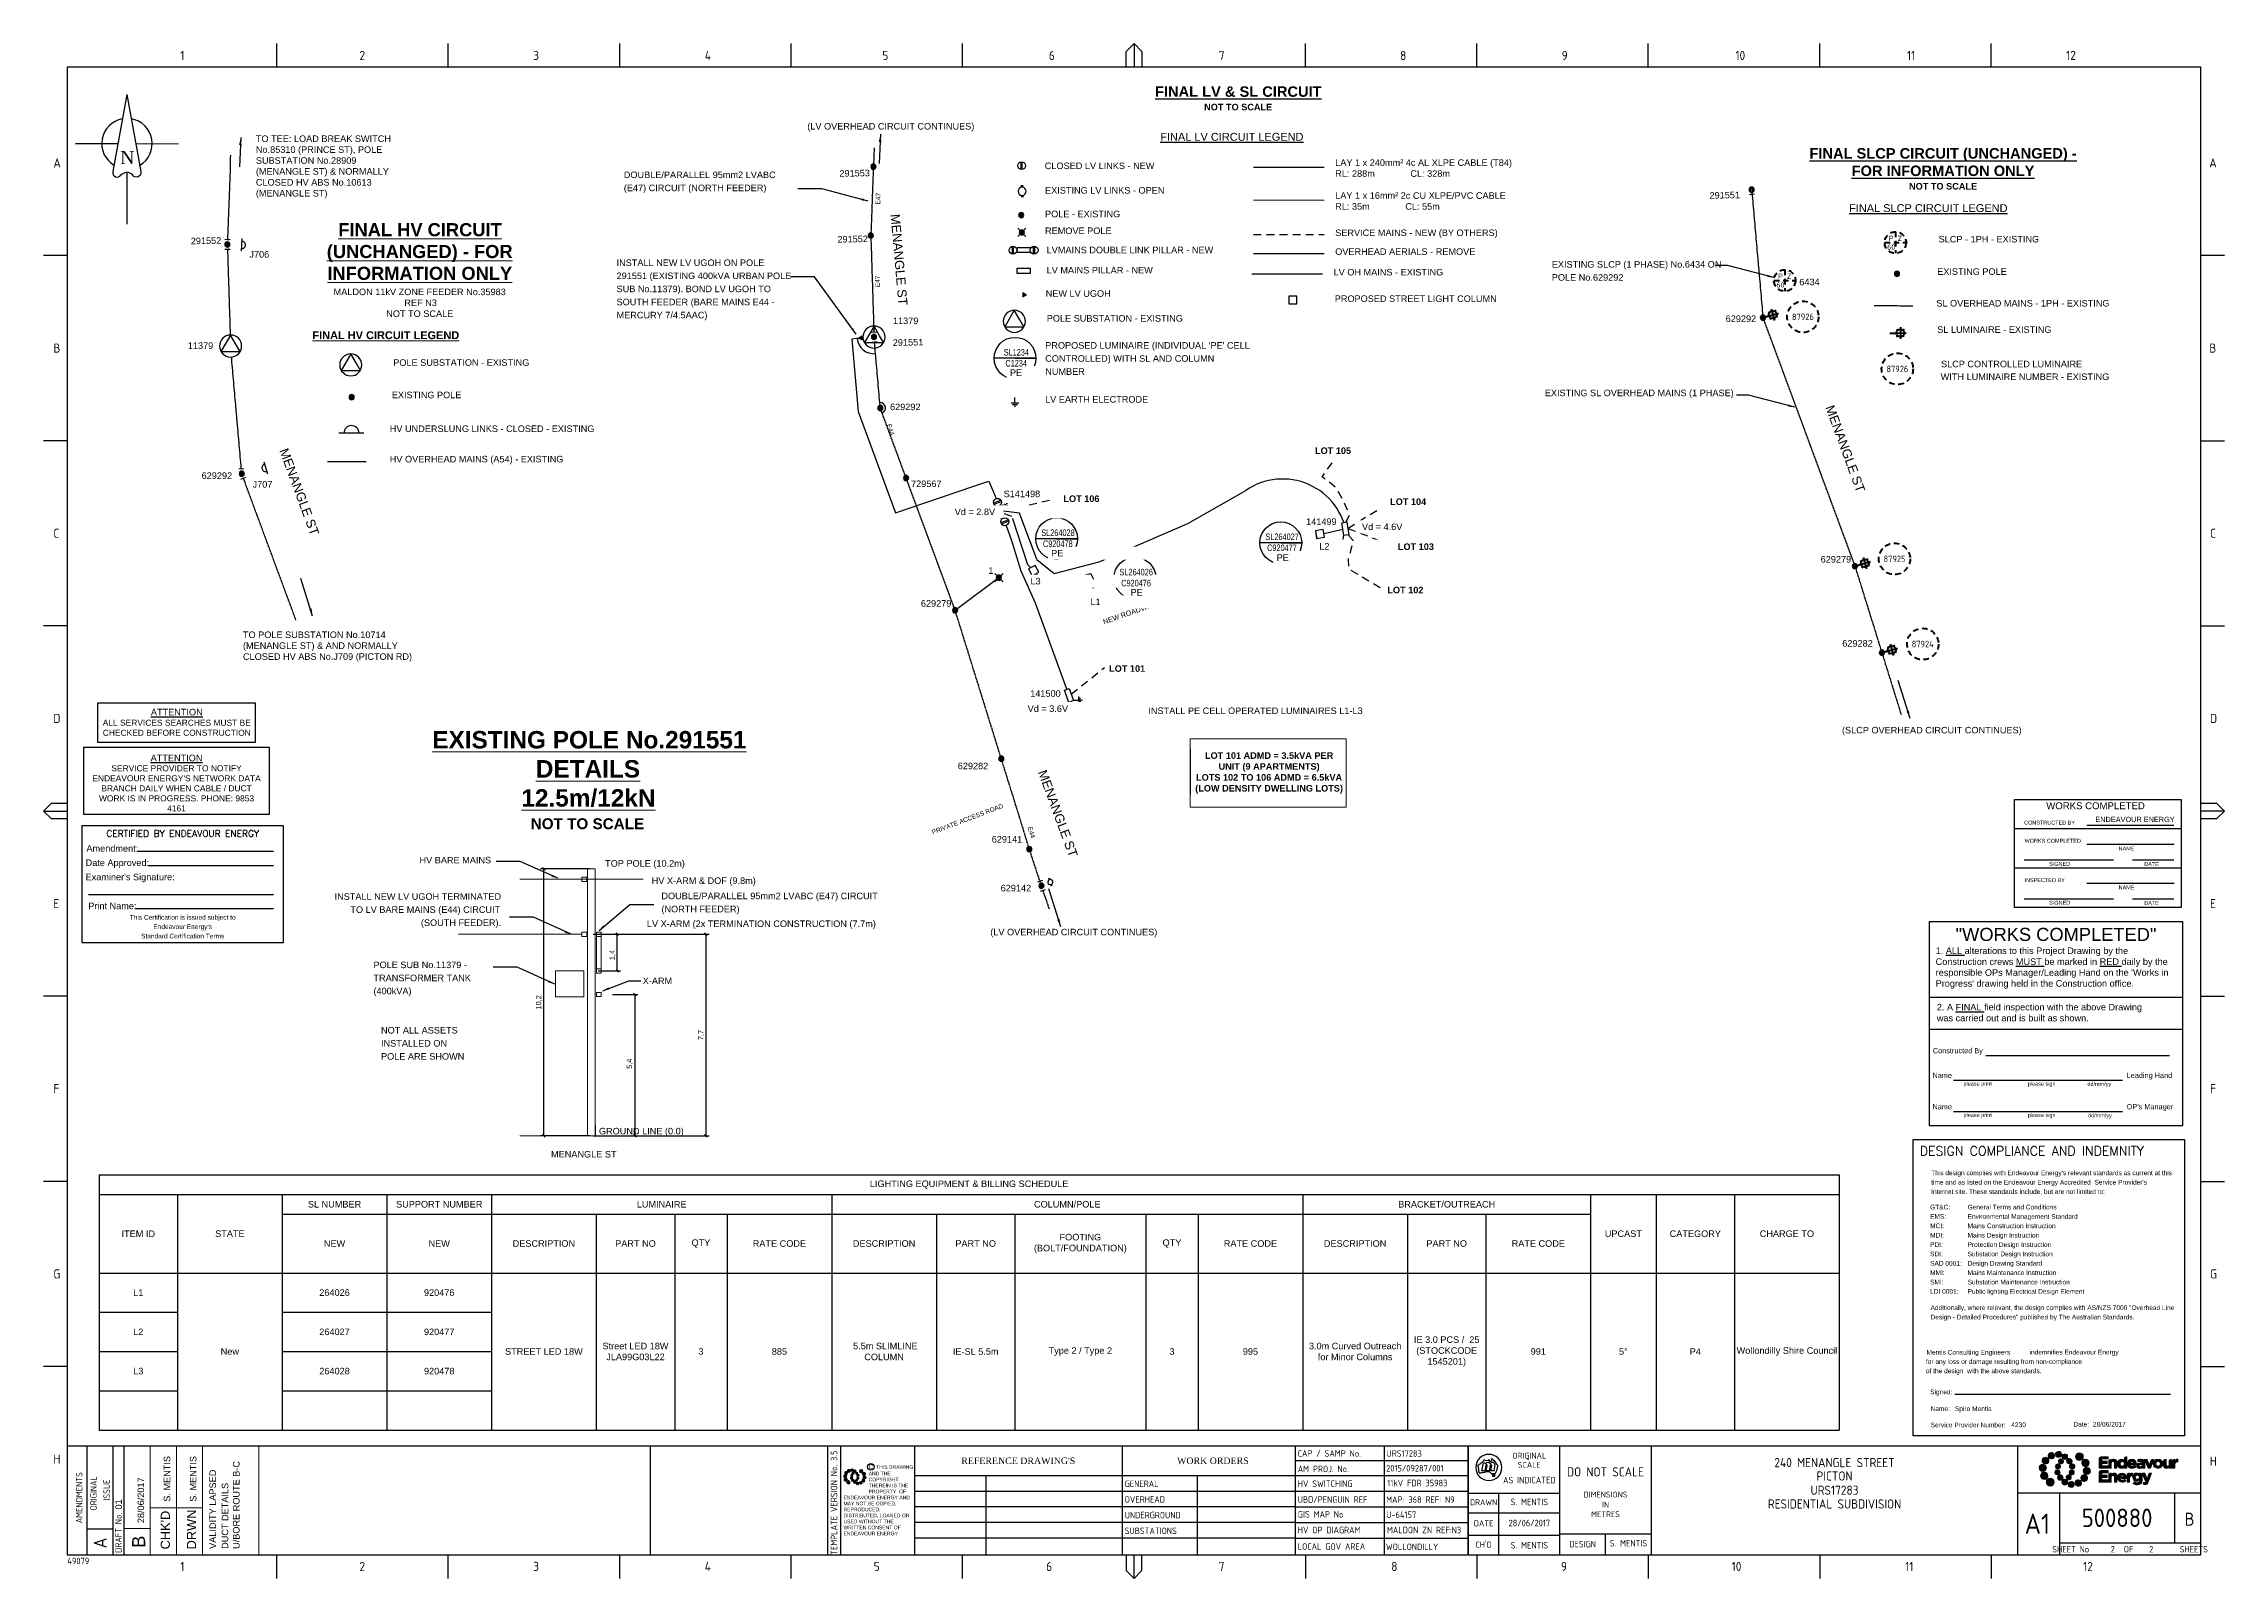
# Paper-space layout 'A1_SHEET 2' of a CAD drawing. Header units: metres, sheet in millimetres. Extents: x -9 to 825, y -5 to 581.
import ezdxf
from ezdxf.enums import TextEntityAlignment as Align

# ---------------------------------------------------------------- set-up
doc = ezdxf.new("R2010")
doc.units = ezdxf.units.M
for name, pattern in [('Cable Exist OH', [1, 1, 0]), ('Cable Exist UG', [8.2, 4, -1.2, 1.8, -1.2]), ('Dash', [5, 3, -2])]:
    doc.linetypes.add(name, pattern=pattern)
doc.layers.get('0').update_dxf_attribs({"color": 6})
for name, color, linetype in [('_User_HV_Exist', 7, 'Continuous'), ('Equip_LV_EXT', 7, 'Continuous'), ('Equip_LV_NEW', 2, 'Continuous'), ('Equip_SL_EXT', 7, 'Continuous'), ('Equip_SP_HV_EXT', 7, 'Continuous'), ('Equip_SP_LV_EXT', 7, 'Continuous'), ('Equip_SP_LV_NEW', 2, 'Continuous'), ('Equip_SP_SL_EXT', 7, 'Continuous'), ('Equip_SP_SL_NEW', 2, 'Continuous'), ('Mains_HV_EXT', 7, 'Continuous'), ('Mains_LV_EXT', 7, 'Continuous'), ('Mains_LV_NEW_Hardwired', 2, 'Continuous'), ('Mains_LV_NEW_T84', 2, 'Continuous'), ('Mains_SL_EXT', 7, 'Continuous'), ('Mains_SL_NEW_R6', 2, 'Continuous'), ('Notes', 7, 'Continuous'), ('Notes_SP_MISC', 7, 'Continuous'), ('OH_Details_SP_MISC', 7, 'Continuous'), ('Services_SP_NEW_R4', 2, 'Continuous'), ('Sub_SP_TR_HV_LV_EXT', 7, 'Continuous'), ('Sub_SP_TR_HV_LV_SL_LS_EXT', 7, 'Continuous'), ('SupportsOH_SP_EXT', 2, 'Continuous'), ('SupportsOH_SP_TR_HV_LV_SL_EXT', 7, 'Continuous'), ('SupportsUG_SP_EXT', 7, 'Continuous'), ('SupportsUG_SP_LV_EXT', 7, 'Continuous'), ('SupportsUG_SP_LV_SL_NEW', 2, 'Continuous')]:
    doc.layers.add(name, color=color, linetype=linetype)
doc.styles.add('ARIAL', font='arial.ttf', dxfattribs={"height": 2})
doc.styles.add('Elec', font='romand__.ttf')
doc.styles.add('iecARIAL', font='arial.ttf', dxfattribs={"height": 2})
doc.styles.add('iecISOCP', font='isocp.shx')
doc.styles.add('iecNAME', font='times.ttf')
doc.styles.add('iecTimesNewRoman', font='times.ttf')
doc.styles.add('IESYMBOL1', font='isocp.shx')
doc.styles.add('POLE_LABEL', font='arial.ttf')
doc.styles.add('SLCP_LABEL', font='arial.ttf', dxfattribs={"height": 3.5})
doc.styles.get("Standard").update_dxf_attribs({"font": 'arial.ttf'})
doc.linetypes.add('Cable 4', pattern='A,5.25,-0.1,["o",Standard,S=2,R=0,X=1.2,Y=-0.7],-4', length=9.35)
doc.linetypes.add('Cable New UG', pattern='A,7,-0.25,["x",Standard,S=2,R=0,X=0.2,Y=-0.8],-2.1', length=9.35)
doc.linetypes.add('Cable Rem', pattern='A,6.5,-0.001,["X",Standard,S=2.5,R=0,X=0,Y=-1.27],-0.001', length=6.502)
doc.linetypes.add('IE Trench HV', pattern='A,7,-0.2,["/",Standard,S=3,R=0,X=0.6,Y=-1.4],-2.5', length=9.7)
doc.dimstyles.new('GISCAD Dim Style', dxfattribs={"dimtxt": 2.5, "dimasz": 3, "dimexe": 1.25, "dimexo": 0.625, "dimtad": 1, "dimtoh": 1, "dimdec": 1, "dimtxsty": 'ARIAL', "dimcen": 2.5, "dimadec": 0, "dimazin": 0, "dimtfac": 1, "dimtdec": 1, "dimtmove": 0, "dimatfit": 3, "dimfxl": 1.25, "dimarcsym": 0})
doc.dimstyles.get("Standard").update_dxf_attribs({"dimtxt": 0.18, "dimasz": 0.18, "dimexe": 0.18, "dimexo": 0.0625, "dimgap": 0.09, "dimtad": 0, "dimtih": 1, "dimtoh": 1, "dimdec": 4, "dimzin": 0, "dimdsep": 46, "dimtxsty": 'Standard', "dimcen": 0.09, "dimadec": 0, "dimazin": 0, "dimtfac": 1, "dimtdec": 4, "dimtofl": 0, "dimtmove": 0, "dimatfit": 3, "dimfxl": 1, "dimtolj": 1, "dimtzin": 0, "dimarcsym": 0})

psp = doc.layouts.new('A1_SHEET 2')

# ---------------------------------------------------------------- texts
at = {"layer": 'Mains_LV_EXT'}
for s, rotation, p in [('E47', 87.83998, (310.93, 519.57)), ('E47', 91.72531, (310.86, 488)), ('E44', 289.14989, (313.35, 435.43))]:
    psp.add_text(s, height=1.8, rotation=rotation, dxfattribs=at).set_placement(p)
at = {"layer": 'Notes', "lineweight": 0}
for s, p in [('CLOSED LV LINKS - NEW ', (373.83, 532.38)), ('LVMAINS DOUBLE LINK PILLAR - NEW ', (374.56, 500.23)), ('LV MAINS PILLAR - NEW ', (374.56, 492.51)), ('SL OVERHEAD MAINS - 1PH - EXISTING', (714.54, 479.87)), ('SL LUMINAIRE - EXISTING', (714.87, 469.82)), ('SLCP CONTROLLED LUMINAIRE ', (716.32, 456.66)), ('WITH LUMINAIRE NUMBER - EXISTING', (716.2, 451.79)), ('HV UNDERSLUNG LINKS - CLOSED - EXISTING', (123.54, 431.93)), ('HV OVERHEAD MAINS (A54) - EXISTING', (123.54, 420.32))]:
    psp.add_text(s, height=2.5, dxfattribs=at).set_placement(p, align=Align.BOTTOM_LEFT)
at = {"layer": 'Notes'}
for s, height, rotation, p in [('MENANGLE ST', 3.5, 274.96402, (314.91, 515.81)), ('PRIVATE ACCESS ROAD', 1.75, 20.79601, (331.08, 278.88))]:
    psp.add_text(s, height=height, rotation=rotation, dxfattribs=at).set_placement(p)
at = {"layer": 'Notes', "lineweight": 0}
psp.add_text('PROPOSED STREET LIGHT COLUMN', height=2.5, dxfattribs=at).set_placement((484.65, 483.62), align=Align.MIDDLE_LEFT)
at = {"layer": 'Notes', "attachment_point": 1}
for s, insert, char_height, width, style in [('\\pi5.1918;{\\fArial|b1|i0|c0|p34;\\H1.3333x;\\LFINAL LV & SL CIRCUIT\\P\\pi23.964;\\H0.625x;\\lNOT TO SCALE }', (410.78, 564.76), 3, 73.4925, 'iecISOCP'), ('{\\fArial|b0|i0|c0|p34;(LV OVERHEAD CIRCUIT CONTINUES)}', (283.08, 550.75), 2.5, 70.0858, 'iecISOCP'), ('{\\fArial|b0|i0|c0|p34;TO TEE: LOAD BREAK SWITCH No.85310 (PRINCE ST), POLE SUBSTATION No.28909 (MENANGLE ST) & NORMALLY CLOSED HV ABS No.10613 (MENANGLE ST)}', (72.37, 546), 2.5, 59.5087, 'iecISOCP'), ('{\\L\\C7;FINAL LV CIRCUIT\\C256; LEGEND}', (417.98, 546.97), 3, 82.5683, 'ARIAL'), ('\\pi0.3433;{\\fArial|b1|i0|c0|p34;\\H1.3333x;\\LFINAL SLCP CIRCUIT (UNCHANGED) - \\P\\pi16.462;FOR INFORMATION ONLY\\P\\pi38.397;\\H0.625x;\\lNOT TO SCALE }', (665.71, 541.15), 3, 102.3594, 'iecISOCP'), ('{\\L\\C7;FINAL SLCP CIRCUIT\\C256; LEGEND}', (681.19, 519.73), 3, 82.5683, 'ARIAL'), ('{\\fArial|b0|i0|c0|p34;TO POLE SUBSTATION No.10714  (MENANGLE ST) & AND NORMALLY CLOSED HV ABS No.J709 (PICTON RD) }', (67.43, 356.46), 2.5, 70.5935, 'iecISOCP'), ('{\\fArial|b0|i0|c0|p34;(SLCP OVERHEAD CIRCUIT CONTINUES)}', (678.47, 320.01), 2.5, 70.0858, 'iecISOCP'), ('{\\fArial|b0|i0|c0|p34;(LV OVERHEAD CIRCUIT CONTINUES)}', (353.01, 242.86), 2.5, 70.0858, 'iecISOCP')]:
    psp.add_mtext(s, dxfattribs=dict(at, insert=insert, char_height=char_height, width=width, style=style))
at = {"layer": 'Notes', "lineweight": 0, "attachment_point": 1}
for s, width, insert, char_height in [('LAY 1 x 240mm² 4c AL XLPE CABLE (T84)\\PRL: 288m              CL: 328m', 77.4908, (484.82, 536.85), 2.5), ('LAY 1 x 16mm² 2c CU XLPE/PVC CABLE ^JRL: 35m              CL: 55m', 77.4908, (484.82, 524.28), 2.5), ('\\pi25.033;{\\fArial|b1|i0|c0|p34;\\LFINAL HV CIRCUIT \\P\\pi20.639;(UNCHANGED) - FOR \\P\\pi20.865;INFORMATION ONLY\\P\\pi23.25;\\fArial|b0|i0|c0|p34;\\H0.5x;\\lMALDON 11kV ZONE FEEDER No.35983 \\P\\pi49.325; REF N3\\fArial|b1|i0|c0|p34;\\H2x;\\L\\P\\pi43.359;\\fArial|b0|i0|c0|p34;\\H0.5x;\\lNOT TO SCALE}', 111.8808, (78.83, 512.48), 5), ('REMOVE POLE', 70.4722, (373.94, 510.82), 2.5), ('EXISTING POLE', 70.4722, (714.86, 495.22), 2.5), ('{\\fArial|b1|i0|c0|p34;\\LFINAL HV CIRCUIT LEGEND}', 70.4722, (93.98, 471.17), 3), ('EXISTING POLE', 70.4722, (124.32, 448.09), 2.5)]:
    psp.add_mtext_dynamic_manual_height_columns(s, width=width, gutter_width=4, heights=[0], dxfattribs=dict(at, insert=insert, char_height=char_height))
at = {"layer": 'Notes', "lineweight": -3, "char_height": 2.5, "attachment_point": 1, "style": 'ARIAL'}
for s, insert, width in [('EXISTING LV LINKS - OPEN', (373.95, 526.27), 48.5633), ('POLE - EXISTING', (373.95, 517.23), 109.8473), ('SERVICE MAINS - NEW (BY OTHERS)', (484.82, 510.05), 66.143), ('OVERHEAD AERIALS - REMOVE', (484.82, 502.85), 64.2264), ('LV OH MAINS - EXISTING\\P ', (484.21, 494.99), 91.0163), ('NEW LV UGOH', (374.19, 486.84), 109.8473)]:
    psp.add_mtext(s, dxfattribs=dict(at, insert=insert, width=width))

# ---------------------------------------------------------------- blocks, each defined once
blk = doc.blocks.new('NorthPnt 11(NP11)')
for p, q in [((-19.7, 0.02), (-3.49, 0)), ((3.32, 0), (19.7, -0.02)), ((-0.08, -10.94), (-0.08, -30.8))]:
    blk.add_line(p, q)
for points in [[(-0.08, 18.81), (-5.43, -10.68, 0.877048), (-2.29, -11.9, -0.1543), (-0.08, -10.94, 0.090511)], [(-0.08, 18.81), (5.26, -10.68, -0.877048), (2.13, -11.9, 0.1543), (-0.08, -10.94, -0.090511)]]:
    blk.add_lwpolyline(points, format="xyb")
for start, end in [(100.5988, 238.86433), (300.09942, 80.43745)]:
    blk.add_arc((0, 0), 9.64, start, end)
at = {"color": 7, "style": 'iecNAME'}
blk.add_text('N', height=5.02, dxfattribs=at).set_placement((-2.62, -7.82))
blk = doc.blocks.new('EE_LOGO_SMALL')
at = {"layer": 'Notes'}
h = blk.add_hatch(color=256, dxfattribs=at)
edge = h.paths.add_edge_path()
edge.add_spline(control_points=[(-8.4, 2), (-9.2, 2), (-9.8, 1.4), (-9.8, 0.7), (-9.9, -0.1), (-9.3, -0.7), (-8.6, -0.8), (-7.8, -0.8), (-7.2, -0.2), (-7.1, 0.5), (-7.1, 1.3), (-7.7, 1.9), (-8.4, 2)], knot_values=[0, 0, 0, 0, 1, 1, 1, 2, 2, 2, 3, 3, 3, 4, 4, 4, 4], degree=3, periodic=0)
h = blk.add_hatch(color=256, dxfattribs=at)
edge = h.paths.add_edge_path()
edge.add_spline(control_points=[(-6.8, 4.5), (-7.4, 4.8), (-8.2, 4.6), (-8.6, 4), (-8.9, 3.4), (-8.7, 2.6), (-8.1, 2.2), (-7.5, 1.9), (-6.7, 2.1), (-6.3, 2.7), (-6, 3.3), (-6.2, 4.1), (-6.8, 4.5)], knot_values=[0, 0, 0, 0, 1, 1, 1, 2, 2, 2, 3, 3, 3, 4, 4, 4, 4], degree=3, periodic=0)
h = blk.add_hatch(color=256, dxfattribs=at)
edge = h.paths.add_edge_path()
edge.add_spline(control_points=[(-4.2, 5.9), (-4.6, 6.5), (-5.3, 6.6), (-5.9, 6.3), (-6.4, 5.9), (-6.6, 5.1), (-6.2, 4.6), (-5.9, 4), (-5.1, 3.8), (-4.6, 4.2), (-4, 4.6), (-3.8, 5.3), (-4.2, 5.9)], knot_values=[0, 0, 0, 0, 1, 1, 1, 2, 2, 2, 3, 3, 3, 4, 4, 4, 4], degree=3, periodic=0)
h = blk.add_hatch(color=256, dxfattribs=at)
edge = h.paths.add_edge_path()
edge.add_spline(control_points=[(-1.3, 5.9), (-1.4, 6.5), (-2, 7), (-2.6, 6.9), (-3.3, 6.9), (-3.7, 6.3), (-3.7, 5.6), (-3.6, 5), (-3, 4.5), (-2.4, 4.6), (-1.7, 4.7), (-1.3, 5.2), (-1.3, 5.9)], knot_values=[0, 0, 0, 0, 1, 1, 1, 2, 2, 2, 3, 3, 3, 4, 4, 4, 4], degree=3, periodic=0)
h = blk.add_hatch(color=256, dxfattribs=at)
edge = h.paths.add_edge_path()
edge.add_spline(control_points=[(-2.5, 2.1), (-3, 2.2), (-3.5, 1.9), (-3.6, 1.3), (-3.7, 0.8), (-3.4, 0.3), (-2.9, 0.2), (-2.4, 0.1), (-1.9, 0.4), (-1.8, 0.9), (-1.7, 1.5), (-2, 2), (-2.5, 2.1)], knot_values=[0, 0, 0, 0, 1, 1, 1, 2, 2, 2, 3, 3, 3, 4, 4, 4, 4], degree=3, periodic=0)
h = blk.add_hatch(color=256, dxfattribs=at)
edge = h.paths.add_edge_path()
edge.add_spline(control_points=[(1, 4.9), (1, 4.3), (0.5, 3.8), (-0.1, 3.8), (-0.7, 3.8), (-1.2, 4.3), (-1.2, 4.9), (-1.2, 5.5), (-0.7, 6), (-0.1, 6), (0.5, 6), (1, 5.5), (1, 4.9)], knot_values=[0, 0, 0, 0, 1, 1, 1, 2, 2, 2, 3, 3, 3, 4, 4, 4, 4], degree=3, periodic=0)
edge = h.paths.add_edge_path()
edge.add_spline(control_points=[(-1.4, 4), (-1.9, 4.1), (-2.4, 3.8), (-2.5, 3.3), (-2.6, 2.7), (-2.3, 2.2), (-1.8, 2.1), (-1.3, 2), (-0.7, 2.3), (-0.6, 2.9), (-0.5, 3.4), (-0.9, 3.9), (-1.4, 4)], knot_values=[0, 0, 0, 0, 1, 1, 1, 2, 2, 2, 3, 3, 3, 4, 4, 4, 4], degree=3, periodic=0)
h = blk.add_hatch(color=256, dxfattribs=at)
edge = h.paths.add_edge_path()
edge.add_spline(control_points=[(2.3, 2.4), (2.8, 2.8), (2.8, 3.4), (2.4, 3.9), (2, 4.3), (1.4, 4.3), (0.9, 3.9), (0.5, 3.6), (0.5, 2.9), (0.9, 2.5), (1.2, 2), (1.9, 2), (2.3, 2.4)], knot_values=[0, 0, 0, 0, 1, 1, 1, 2, 2, 2, 3, 3, 3, 4, 4, 4, 4], degree=3, periodic=0)
edge = h.paths.add_edge_path()
edge.add_spline(control_points=[(1, 4.9), (1, 4.3), (0.5, 3.8), (-0.1, 3.8), (-0.7, 3.8), (-1.2, 4.3), (-1.2, 4.9), (-1.2, 5.5), (-0.7, 6), (-0.1, 6), (0.5, 6), (1, 5.5), (1, 4.9)], knot_values=[0, 0, 0, 0, 1, 1, 1, 2, 2, 2, 3, 3, 3, 4, 4, 4, 4], degree=3, periodic=0)
h = blk.add_hatch(color=256, dxfattribs=at)
edge = h.paths.add_edge_path()
edge.add_spline(control_points=[(1, 4.9), (1, 4.3), (0.5, 3.8), (-0.1, 3.8), (-0.7, 3.8), (-1.2, 4.3), (-1.2, 4.9), (-1.2, 5.5), (-0.7, 6), (-0.1, 6), (0.5, 6), (1, 5.5), (1, 4.9)], knot_values=[0, 0, 0, 0, 1, 1, 1, 2, 2, 2, 3, 3, 3, 4, 4, 4, 4], degree=3, periodic=0)
edge = h.paths.add_edge_path(flags=16)
edge.add_spline(control_points=[(1, 4.9), (1, 4.3), (0.5, 3.8), (-0.1, 3.8), (-0.7, 3.8), (-1.2, 4.3), (-1.2, 4.9), (-1.2, 5.5), (-0.7, 6), (-0.1, 6), (0.5, 6), (1, 5.5), (1, 4.9)], knot_values=[0, 0, 0, 0, 1, 1, 1, 2, 2, 2, 3, 3, 3, 4, 4, 4, 4], degree=3, periodic=0)
h = blk.add_hatch(color=256, dxfattribs=at)
edge = h.paths.add_edge_path()
edge.add_spline(control_points=[(3, 0.2), (3.5, 0.3), (3.8, 0.9), (3.7, 1.4), (3.6, 1.9), (3, 2.3), (2.5, 2.1), (1.9, 2), (1.6, 1.4), (1.8, 0.9), (1.9, 0.4), (2.5, 0.1), (3, 0.2)], knot_values=[0, 0, 0, 0, 1, 1, 1, 2, 2, 2, 3, 3, 3, 4, 4, 4, 4], degree=3, periodic=0)
h = blk.add_hatch(color=256, dxfattribs=at)
edge = h.paths.add_edge_path()
edge.add_spline(control_points=[(7, 4.9), (7, 4), (6.3, 3.4), (5.5, 3.4), (4.6, 3.4), (4, 4), (4, 4.9), (4, 5.7), (4.6, 6.4), (5.5, 6.4), (6.3, 6.4), (7, 5.7), (7, 4.9)], knot_values=[0, 0, 0, 0, 1, 1, 1, 2, 2, 2, 3, 3, 3, 4, 4, 4, 4], degree=3, periodic=0)
h = blk.add_hatch(color=256, dxfattribs=at)
edge = h.paths.add_edge_path()
edge.add_spline(control_points=[(8.4, 1.1), (9.1, 1.5), (9.4, 2.3), (9.1, 3), (8.8, 3.7), (7.9, 4.1), (7.2, 3.8), (6.5, 3.4), (6.2, 2.6), (6.5, 1.9), (6.8, 1.2), (7.7, 0.8), (8.4, 1.1)], knot_values=[0, 0, 0, 0, 1, 1, 1, 2, 2, 2, 3, 3, 3, 4, 4, 4, 4], degree=3, periodic=0)
h = blk.add_hatch(color=256, dxfattribs=at)
edge = h.paths.add_edge_path()
edge.add_spline(control_points=[(8.3, -1.9), (9, -1.9), (9.7, -1.4), (9.7, -0.6), (9.7, 0.1), (9.2, 0.8), (8.4, 0.8), (7.7, 0.8), (7, 0.3), (7, -0.5), (6.9, -1.2), (7.5, -1.9), (8.3, -1.9)], knot_values=[0, 0, 0, 0, 1, 1, 1, 2, 2, 2, 3, 3, 3, 4, 4, 4, 4], degree=3, periodic=0)
h = blk.add_hatch(color=256, dxfattribs=at)
edge = h.paths.add_edge_path()
edge.add_spline(control_points=[(-8.5, -1.1), (-9.2, -1.4), (-9.6, -2.3), (-9.3, -3), (-8.9, -3.7), (-8.1, -4), (-7.4, -3.7), (-6.7, -3.4), (-6.3, -2.5), (-6.6, -1.8), (-7, -1.1), (-7.8, -0.8), (-8.5, -1.1)], knot_values=[0, 0, 0, 0, 1, 1, 1, 2, 2, 2, 3, 3, 3, 4, 4, 4, 4], degree=3, periodic=0)
h = blk.add_hatch(color=256, dxfattribs=at)
edge = h.paths.add_edge_path()
edge.add_spline(control_points=[(-7.1, -4.8), (-7.1, -4), (-6.5, -3.3), (-5.6, -3.3), (-4.8, -3.3), (-4.1, -4), (-4.1, -4.8), (-4.1, -5.7), (-4.8, -6.3), (-5.6, -6.3), (-6.5, -6.3), (-7.1, -5.7), (-7.1, -4.8)], knot_values=[0, 0, 0, 0, 1, 1, 1, 2, 2, 2, 3, 3, 3, 4, 4, 4, 4], degree=3, periodic=0)
h = blk.add_hatch(color=256, dxfattribs=at)
edge = h.paths.add_edge_path()
edge.add_spline(control_points=[(-3.1, -0.2), (-3.7, -0.3), (-4, -0.8), (-3.8, -1.4), (-3.7, -1.9), (-3.2, -2.2), (-2.6, -2.1), (-2.1, -1.9), (-1.8, -1.4), (-1.9, -0.9), (-2.1, -0.3), (-2.6, 0), (-3.1, -0.2)], knot_values=[0, 0, 0, 0, 1, 1, 1, 2, 2, 2, 3, 3, 3, 4, 4, 4, 4], degree=3, periodic=0)
h = blk.add_hatch(color=256, dxfattribs=at)
edge = h.paths.add_edge_path()
edge.add_spline(control_points=[(-2.5, -2.3), (-2.9, -2.7), (-3, -3.4), (-2.6, -3.8), (-2.2, -4.2), (-1.5, -4.3), (-1.1, -3.9), (-0.7, -3.5), (-0.6, -2.8), (-1, -2.4), (-1.4, -2), (-2, -1.9), (-2.5, -2.3)], knot_values=[0, 0, 0, 0, 1, 1, 1, 2, 2, 2, 3, 3, 3, 4, 4, 4, 4], degree=3, periodic=0)
h = blk.add_hatch(color=256, dxfattribs=at)
edge = h.paths.add_edge_path()
edge.add_spline(control_points=[(-1.2, -4.8), (-1.2, -4.2), (-0.7, -3.7), (-0.1, -3.7), (0.5, -3.7), (1, -4.2), (1, -4.8), (1, -5.4), (0.5, -5.9), (-0.1, -5.9), (-0.7, -5.9), (-1.2, -5.4), (-1.2, -4.8)], knot_values=[0, 0, 0, 0, 1, 1, 1, 2, 2, 2, 3, 3, 3, 4, 4, 4, 4], degree=3, periodic=0)
h = blk.add_hatch(color=256, dxfattribs=at)
edge = h.paths.add_edge_path()
edge.add_spline(control_points=[(1.2, -3.9), (1.7, -4.1), (2.2, -3.7), (2.3, -3.2), (2.5, -2.7), (2.1, -2.2), (1.6, -2.1), (1.1, -2), (0.6, -2.3), (0.5, -2.8), (0.4, -3.3), (0.7, -3.8), (1.2, -3.9)], knot_values=[0, 0, 0, 0, 1, 1, 1, 2, 2, 2, 3, 3, 3, 4, 4, 4, 4], degree=3, periodic=0)
h = blk.add_hatch(color=256, dxfattribs=at)
edge = h.paths.add_edge_path()
edge.add_spline(control_points=[(1.2, -5.8), (1.3, -6.5), (1.8, -6.9), (2.5, -6.9), (3.1, -6.8), (3.6, -6.2), (3.5, -5.6), (3.4, -5), (2.9, -4.5), (2.2, -4.6), (1.6, -4.6), (1.1, -5.2), (1.2, -5.8)], knot_values=[0, 0, 0, 0, 1, 1, 1, 2, 2, 2, 3, 3, 3, 4, 4, 4, 4], degree=3, periodic=0)
h = blk.add_hatch(color=256, dxfattribs=at)
edge = h.paths.add_edge_path()
edge.add_spline(control_points=[(2.4, -2), (2.9, -2.1), (3.4, -1.8), (3.5, -1.3), (3.6, -0.8), (3.3, -0.3), (2.8, -0.2), (2.2, -0.1), (1.7, -0.4), (1.6, -0.9), (1.5, -1.4), (1.8, -1.9), (2.4, -2)], knot_values=[0, 0, 0, 0, 1, 1, 1, 2, 2, 2, 3, 3, 3, 4, 4, 4, 4], degree=3, periodic=0)
h = blk.add_hatch(color=256, dxfattribs=at)
edge = h.paths.add_edge_path()
edge.add_spline(control_points=[(4, -5.8), (4.4, -6.4), (5.2, -6.6), (5.7, -6.2), (6.3, -5.8), (6.5, -5.1), (6.1, -4.5), (5.7, -4), (5, -3.8), (4.4, -4.2), (3.8, -4.5), (3.7, -5.3), (4, -5.8)], knot_values=[0, 0, 0, 0, 1, 1, 1, 2, 2, 2, 3, 3, 3, 4, 4, 4, 4], degree=3, periodic=0)
h = blk.add_hatch(color=256, dxfattribs=at)
edge = h.paths.add_edge_path()
edge.add_spline(control_points=[(6.7, -4.4), (7.3, -4.8), (8.1, -4.6), (8.4, -4), (8.8, -3.3), (8.6, -2.6), (8, -2.2), (7.3, -1.8), (6.6, -2.1), (6.2, -2.7), (5.8, -3.3), (6, -4.1), (6.7, -4.4)], knot_values=[0, 0, 0, 0, 1, 1, 1, 2, 2, 2, 3, 3, 3, 4, 4, 4, 4], degree=3, periodic=0)
at = {"layer": 'Notes', "lineweight": 0}
for points in [[(1.8, 2.1), (1.8, 2.1)], [(-2, -2.1), (-2, -2.1)]]:
    blk.add_lwpolyline(points, dxfattribs=at)
for points in [[(-8.4, 2), (-9.2, 2), (-9.8, 1.4), (-9.8, 0.7), (-9.9, -0.1), (-9.3, -0.7), (-8.6, -0.8), (-7.8, -0.8), (-7.2, -0.2), (-7.1, 0.5), (-7.1, 1.3), (-7.7, 1.9), (-8.4, 2)], [(-6.8, 4.5), (-7.4, 4.8), (-8.2, 4.6), (-8.6, 4), (-8.9, 3.4), (-8.7, 2.6), (-8.1, 2.2), (-7.5, 1.9), (-6.7, 2.1), (-6.3, 2.7), (-6, 3.3), (-6.2, 4.1), (-6.8, 4.5)], [(-4.2, 5.9), (-4.6, 6.5), (-5.3, 6.6), (-5.9, 6.3), (-6.4, 5.9), (-6.6, 5.1), (-6.2, 4.6), (-5.9, 4), (-5.1, 3.8), (-4.6, 4.2), (-4, 4.6), (-3.8, 5.3), (-4.2, 5.9)], [(-1.3, 5.9), (-1.4, 6.5), (-2, 7), (-2.6, 6.9), (-3.3, 6.9), (-3.7, 6.3), (-3.7, 5.6), (-3.6, 5), (-3, 4.5), (-2.4, 4.6), (-1.7, 4.7), (-1.3, 5.2), (-1.3, 5.9)], [(-2.5, 2.1), (-3, 2.2), (-3.5, 1.9), (-3.6, 1.3), (-3.7, 0.8), (-3.4, 0.3), (-2.9, 0.2), (-2.4, 0.1), (-1.9, 0.4), (-1.8, 0.9), (-1.7, 1.5), (-2, 2), (-2.5, 2.1)], [(-1.4, 4), (-1.9, 4.1), (-2.4, 3.8), (-2.5, 3.3), (-2.6, 2.7), (-2.3, 2.2), (-1.8, 2.1), (-1.3, 2), (-0.7, 2.3), (-0.6, 2.9), (-0.5, 3.4), (-0.9, 3.9), (-1.4, 4)], [(1, 4.9), (1, 4.3), (0.5, 3.8), (-0.1, 3.8), (-0.7, 3.8), (-1.2, 4.3), (-1.2, 4.9), (-1.2, 5.5), (-0.7, 6), (-0.1, 6), (0.5, 6), (1, 5.5), (1, 4.9)], [(1, 4.9), (1, 4.3), (0.5, 3.8), (-0.1, 3.8), (-0.7, 3.8), (-1.2, 4.3), (-1.2, 4.9), (-1.2, 5.5), (-0.7, 6), (-0.1, 6), (0.5, 6), (1, 5.5), (1, 4.9)], [(2.3, 2.4), (2.8, 2.8), (2.8, 3.4), (2.4, 3.9), (2, 4.3), (1.4, 4.3), (0.9, 3.9), (0.5, 3.6), (0.5, 2.9), (0.9, 2.5), (1.2, 2), (1.9, 2), (2.3, 2.4)], [(3, 0.2), (3.5, 0.3), (3.8, 0.9), (3.7, 1.4), (3.6, 1.9), (3, 2.3), (2.5, 2.1), (1.9, 2), (1.6, 1.4), (1.8, 0.9), (1.9, 0.4), (2.5, 0.1), (3, 0.2)], [(7, 4.9), (7, 4), (6.3, 3.4), (5.5, 3.4), (4.6, 3.4), (4, 4), (4, 4.9), (4, 5.7), (4.6, 6.4), (5.5, 6.4), (6.3, 6.4), (7, 5.7), (7, 4.9)], [(8.4, 1.1), (9.1, 1.5), (9.4, 2.3), (9.1, 3), (8.8, 3.7), (7.9, 4.1), (7.2, 3.8), (6.5, 3.4), (6.2, 2.6), (6.5, 1.9), (6.8, 1.2), (7.7, 0.8), (8.4, 1.1)], [(8.3, -1.9), (9, -1.9), (9.7, -1.4), (9.7, -0.6), (9.7, 0.1), (9.2, 0.8), (8.4, 0.8), (7.7, 0.8), (7, 0.3), (7, -0.5), (6.9, -1.2), (7.5, -1.9), (8.3, -1.9)], [(-8.5, -1.1), (-9.2, -1.4), (-9.6, -2.3), (-9.3, -3), (-8.9, -3.7), (-8.1, -4), (-7.4, -3.7), (-6.7, -3.4), (-6.3, -2.5), (-6.6, -1.8), (-7, -1.1), (-7.8, -0.8), (-8.5, -1.1)], [(-7.1, -4.8), (-7.1, -4), (-6.5, -3.3), (-5.6, -3.3), (-4.8, -3.3), (-4.1, -4), (-4.1, -4.8), (-4.1, -5.7), (-4.8, -6.3), (-5.6, -6.3), (-6.5, -6.3), (-7.1, -5.7), (-7.1, -4.8)], [(-3.1, -0.2), (-3.7, -0.3), (-4, -0.8), (-3.8, -1.4), (-3.7, -1.9), (-3.2, -2.2), (-2.6, -2.1), (-2.1, -1.9), (-1.8, -1.4), (-1.9, -0.9), (-2.1, -0.3), (-2.6, 0), (-3.1, -0.2)], [(-2.5, -2.3), (-2.9, -2.7), (-3, -3.4), (-2.6, -3.8), (-2.2, -4.2), (-1.5, -4.3), (-1.1, -3.9), (-0.7, -3.5), (-0.6, -2.8), (-1, -2.4), (-1.4, -2), (-2, -1.9), (-2.5, -2.3)], [(-1.2, -4.8), (-1.2, -4.2), (-0.7, -3.7), (-0.1, -3.7), (0.5, -3.7), (1, -4.2), (1, -4.8), (1, -5.4), (0.5, -5.9), (-0.1, -5.9), (-0.7, -5.9), (-1.2, -5.4), (-1.2, -4.8)], [(1.2, -3.9), (1.7, -4.1), (2.2, -3.7), (2.3, -3.2), (2.5, -2.7), (2.1, -2.2), (1.6, -2.1), (1.1, -2), (0.6, -2.3), (0.5, -2.8), (0.4, -3.3), (0.7, -3.8), (1.2, -3.9)], [(1.2, -5.8), (1.3, -6.5), (1.8, -6.9), (2.5, -6.9), (3.1, -6.8), (3.6, -6.2), (3.5, -5.6), (3.4, -5), (2.9, -4.5), (2.2, -4.6), (1.6, -4.6), (1.1, -5.2), (1.2, -5.8)], [(2.4, -2), (2.9, -2.1), (3.4, -1.8), (3.5, -1.3), (3.6, -0.8), (3.3, -0.3), (2.8, -0.2), (2.2, -0.1), (1.7, -0.4), (1.6, -0.9), (1.5, -1.4), (1.8, -1.9), (2.4, -2)], [(4, -5.8), (4.4, -6.4), (5.2, -6.6), (5.7, -6.2), (6.3, -5.8), (6.5, -5.1), (6.1, -4.5), (5.7, -4), (5, -3.8), (4.4, -4.2), (3.8, -4.5), (3.7, -5.3), (4, -5.8)], [(6.7, -4.4), (7.3, -4.8), (8.1, -4.6), (8.4, -4), (8.8, -3.3), (8.6, -2.6), (8, -2.2), (7.3, -1.8), (6.6, -2.1), (6.2, -2.7), (5.8, -3.3), (6, -4.1), (6.7, -4.4)]]:
    blk.add_open_spline(points, degree=3, knots=[0, 0, 0, 0, 1, 1, 1, 2, 2, 2, 3, 3, 3, 4, 4, 4, 4], dxfattribs=at)
blk = doc.blocks.new('EE_COPYRIGHT_A1')
at = {"layer": 'Notes'}
blk.add_circle((9.53, -0.82), 1.15, dxfattribs=at)
at = {"xscale": 0.4, "yscale": 0.4, "zscale": 0.4}
blk.add_blockref('EE_LOGO_SMALL', (3.96, -4.29), dxfattribs=at)
at = {"layer": 'Notes', "insert": (0, 0), "char_height": 1.25, "width": 24.1208, "attachment_point": 1, "style": 'ARIAL'}
blk.add_mtext('\\pt8.75;               ^I{\\H1.2x;C } THIS DRAWING\\P\\pi-8.75,l8.75,t8.75,20;       ^IAND THE ^I\\P\\pi0,t8.75;COPYRIGHT\\P\\pi-8.75,t1.25,8.75;^I^ITHEREIN IS THE PROPERTY  OF \\P\\pi0,l0,t1.25;ENDEAVOUR ENERGY AND MAY NOT BE COPIED, REPRODUCED, DISTRIBUTED, LOANED OR USED WITHOUT THE WRITTEN CONSENT OF ENDEAVOUR ENERGY', dxfattribs=at)
blk = doc.blocks.new('EE_LOGO')
h = blk.add_hatch(color=7)
edge = h.paths.add_edge_path()
edge.add_spline(control_points=[(-25.34, 1.94), (-26.08, 1.98), (-26.72, 1.41), (-26.77, 0.66), (-26.81, -0.09), (-26.24, -0.72), (-25.49, -0.77), (-24.74, -0.81), (-24.1, -0.24), (-24.06, 0.51), (-24.02, 1.25), (-24.59, 1.89), (-25.34, 1.94)], knot_values=[0, 0, 0, 0, 1, 1, 1, 2, 2, 2, 3, 3, 3, 4, 4, 4, 4], degree=3, periodic=0)
h = blk.add_hatch(color=7)
edge = h.paths.add_edge_path()
edge.add_spline(control_points=[(-23.73, 4.46), (-24.34, 4.81), (-25.13, 4.61), (-25.49, 3.99), (-25.85, 3.38), (-25.64, 2.59), (-25.03, 2.23), (-24.41, 1.87), (-23.63, 2.08), (-23.27, 2.69), (-22.91, 3.31), (-23.12, 4.1), (-23.73, 4.46)], knot_values=[0, 0, 0, 0, 1, 1, 1, 2, 2, 2, 3, 3, 3, 4, 4, 4, 4], degree=3, periodic=0)
h = blk.add_hatch(color=7)
edge = h.paths.add_edge_path()
edge.add_spline(control_points=[(-21.12, 5.87), (-21.48, 6.44), (-22.24, 6.61), (-22.81, 6.24), (-23.37, 5.88), (-23.54, 5.12), (-23.17, 4.55), (-22.81, 3.98), (-22.05, 3.82), (-21.48, 4.19), (-20.92, 4.55), (-20.75, 5.31), (-21.12, 5.87)], knot_values=[0, 0, 0, 0, 1, 1, 1, 2, 2, 2, 3, 3, 3, 4, 4, 4, 4], degree=3, periodic=0)
h = blk.add_hatch(color=7)
edge = h.paths.add_edge_path()
edge.add_spline(control_points=[(-19.43, 2.06), (-19.94, 2.17), (-20.44, 1.84), (-20.55, 1.33), (-20.66, 0.82), (-20.34, 0.32), (-19.83, 0.21), (-19.32, 0.1), (-18.81, 0.42), (-18.71, 0.93), (-18.59, 1.44), (-18.92, 1.95), (-19.43, 2.06)], knot_values=[0, 0, 0, 0, 1, 1, 1, 2, 2, 2, 3, 3, 3, 4, 4, 4, 4], degree=3, periodic=0)
h = blk.add_hatch(color=7)
edge = h.paths.add_edge_path()
edge.add_spline(control_points=[(-18.27, 5.87), (-18.34, 6.5), (-18.91, 6.97), (-19.54, 6.9), (-20.18, 6.84), (-20.65, 6.27), (-20.58, 5.63), (-20.52, 4.99), (-19.95, 4.53), (-19.31, 4.59), (-18.67, 4.66), (-18.21, 5.23), (-18.27, 5.87)], knot_values=[0, 0, 0, 0, 1, 1, 1, 2, 2, 2, 3, 3, 3, 4, 4, 4, 4], degree=3, periodic=0)
h = blk.add_hatch(color=7)
edge = h.paths.add_edge_path()
edge.add_spline(control_points=[(-15.91, 4.86), (-15.91, 4.26), (-16.4, 3.77), (-17, 3.77), (-17.6, 3.77), (-18.08, 4.26), (-18.08, 4.86), (-18.08, 5.46), (-17.6, 5.95), (-17, 5.95), (-16.4, 5.95), (-15.91, 5.46), (-15.91, 4.86)], knot_values=[0, 0, 0, 0, 1, 1, 1, 2, 2, 2, 3, 3, 3, 4, 4, 4, 4], degree=3, periodic=0)
edge = h.paths.add_edge_path()
edge.add_spline(control_points=[(-18.29, 3.97), (-18.8, 4.08), (-19.3, 3.76), (-19.41, 3.25), (-19.52, 2.74), (-19.2, 2.23), (-18.69, 2.12), (-18.18, 2.01), (-17.67, 2.33), (-17.56, 2.84), (-17.45, 3.35), (-17.78, 3.86), (-18.29, 3.97)], knot_values=[0, 0, 0, 0, 1, 1, 1, 2, 2, 2, 3, 3, 3, 4, 4, 4, 4], degree=3, periodic=0)
h = blk.add_hatch(color=7)
edge = h.paths.add_edge_path()
edge.add_spline(control_points=[(-14.59, 2.36), (-14.16, 2.75), (-14.12, 3.41), (-14.51, 3.84), (-14.89, 4.27), (-15.55, 4.31), (-15.99, 3.93), (-16.42, 3.54), (-16.46, 2.88), (-16.07, 2.45), (-15.69, 2.01), (-15.02, 1.98), (-14.59, 2.36)], knot_values=[0, 0, 0, 0, 1, 1, 1, 2, 2, 2, 3, 3, 3, 4, 4, 4, 4], degree=3, periodic=0)
edge = h.paths.add_edge_path()
edge.add_spline(control_points=[(-15.91, 4.86), (-15.91, 4.26), (-16.4, 3.77), (-17, 3.77), (-17.6, 3.77), (-18.08, 4.26), (-18.08, 4.86), (-18.08, 5.46), (-17.6, 5.95), (-17, 5.95), (-16.4, 5.95), (-15.91, 5.46), (-15.91, 4.86)], knot_values=[0, 0, 0, 0, 1, 1, 1, 2, 2, 2, 3, 3, 3, 4, 4, 4, 4], degree=3, periodic=0)
h = blk.add_hatch(color=7)
edge = h.paths.add_edge_path()
edge.add_spline(control_points=[(-15.91, 4.86), (-15.91, 4.26), (-16.4, 3.77), (-17, 3.77), (-17.6, 3.77), (-18.08, 4.26), (-18.08, 4.86), (-18.08, 5.46), (-17.6, 5.95), (-17, 5.95), (-16.4, 5.95), (-15.91, 5.46), (-15.91, 4.86)], knot_values=[0, 0, 0, 0, 1, 1, 1, 2, 2, 2, 3, 3, 3, 4, 4, 4, 4], degree=3, periodic=0)
edge = h.paths.add_edge_path(flags=16)
edge.add_spline(control_points=[(-15.91, 4.86), (-15.91, 4.26), (-16.4, 3.77), (-17, 3.77), (-17.6, 3.77), (-18.08, 4.26), (-18.08, 4.86), (-18.08, 5.46), (-17.6, 5.95), (-17, 5.95), (-16.4, 5.95), (-15.91, 5.46), (-15.91, 4.86)], knot_values=[0, 0, 0, 0, 1, 1, 1, 2, 2, 2, 3, 3, 3, 4, 4, 4, 4], degree=3, periodic=0)
h = blk.add_hatch(color=7)
edge = h.paths.add_edge_path()
edge.add_spline(control_points=[(-13.94, 0.18), (-13.41, 0.32), (-13.09, 0.87), (-13.23, 1.4), (-13.37, 1.93), (-13.92, 2.25), (-14.45, 2.11), (-14.98, 1.97), (-15.3, 1.42), (-15.16, 0.89), (-15.02, 0.36), (-14.47, 0.04), (-13.94, 0.18)], knot_values=[0, 0, 0, 0, 1, 1, 1, 2, 2, 2, 3, 3, 3, 4, 4, 4, 4], degree=3, periodic=0)
h = blk.add_hatch(color=7)
edge = h.paths.add_edge_path()
edge.add_spline(control_points=[(-9.93, 4.86), (-9.93, 4.03), (-10.61, 3.35), (-11.44, 3.35), (-12.28, 3.35), (-12.95, 4.03), (-12.95, 4.86), (-12.95, 5.69), (-12.28, 6.37), (-11.44, 6.37), (-10.61, 6.37), (-9.93, 5.69), (-9.93, 4.86)], knot_values=[0, 0, 0, 0, 1, 1, 1, 2, 2, 2, 3, 3, 3, 4, 4, 4, 4], degree=3, periodic=0)
h = blk.add_hatch(color=7)
edge = h.paths.add_edge_path()
edge.add_spline(control_points=[(-8.55, 1.13), (-7.83, 1.45), (-7.5, 2.29), (-7.82, 3.01), (-8.14, 3.73), (-8.98, 4.06), (-9.7, 3.74), (-10.42, 3.42), (-10.75, 2.58), (-10.43, 1.86), (-10.11, 1.14), (-9.27, 0.81), (-8.55, 1.13)], knot_values=[0, 0, 0, 0, 1, 1, 1, 2, 2, 2, 3, 3, 3, 4, 4, 4, 4], degree=3, periodic=0)
h = blk.add_hatch(color=7)
edge = h.paths.add_edge_path()
edge.add_spline(control_points=[(-8.66, -1.92), (-7.91, -1.96), (-7.27, -1.39), (-7.23, -0.64), (-7.19, 0.1), (-7.76, 0.74), (-8.51, 0.78), (-9.25, 0.83), (-9.89, 0.26), (-9.94, -0.49), (-9.98, -1.24), (-9.41, -1.88), (-8.66, -1.92)], knot_values=[0, 0, 0, 0, 1, 1, 1, 2, 2, 2, 3, 3, 3, 4, 4, 4, 4], degree=3, periodic=0)
h = blk.add_hatch(color=7)
edge = h.paths.add_edge_path()
edge.add_spline(control_points=[(-3.85, 0.44), (-3.85, 0.44), (-3.85, 4.25), (-3.85, 4.3), (-3.85, 4.35), (-3.85, 4.86), (-3.29, 4.86), (-2.74, 4.86), (-0.49, 4.86), (-0.49, 4.86), (-0.49, 4.86), (-0.49, 4), (-0.49, 4), (-0.49, 4), (-2.89, 4), (-2.89, 4), (-2.89, 4), (-2.89, 3.1), (-2.89, 3.1), (-2.89, 3.1), (-0.8, 3.1), (-0.8, 3.1), (-0.8, 3.1), (-0.8, 2.23), (-0.8, 2.23), (-0.8, 2.23), (-2.89, 2.23), (-2.89, 2.23), (-2.89, 2.23), (-2.89, 1.31), (-2.89, 1.31), (-2.89, 1.31), (-0.49, 1.31), (-0.49, 1.31), (-0.49, 1.31), (-0.49, 0.44), (-0.49, 0.44), (-0.49, 0.44), (-3.85, 0.44), (-3.85, 0.44)], knot_values=[0, 0, 0, 0, 1, 1, 1, 2, 2, 2, 3, 3, 3, 4, 4, 4, 5, 5, 5, 6, 6, 6, 7, 7, 7, 8, 8, 8, 9, 9, 9, 10, 10, 10, 11, 11, 11, 12, 12, 12, 13, 13, 13, 13], degree=3, periodic=0)
h = blk.add_hatch(color=7)
edge = h.paths.add_edge_path()
edge.add_spline(control_points=[(1.94, 0.44), (1.94, 0.44), (1.94, 2.33), (1.94, 2.33), (1.94, 2.78), (1.73, 3.02), (1.36, 3.02), (1, 3.02), (0.76, 2.78), (0.76, 2.33), (0.76, 2.33), (0.76, 0.44), (0.76, 0.44), (0.76, 0.44), (-0.2, 0.44), (-0.2, 0.44), (-0.2, 0.44), (-0.2, 3.21), (-0.2, 3.27), (-0.2, 3.33), (-0.2, 3.82), (0.36, 3.82), (0.76, 3.82), (0.76, 3.82), (0.76, 3.82), (0.76, 3.82), (0.76, 3.35), (0.76, 3.35), (0.98, 3.63), (1.27, 3.89), (1.75, 3.89), (2.48, 3.89), (2.9, 3.41), (2.9, 2.63), (2.9, 2.63), (2.9, 0.44), (2.9, 0.44), (2.9, 0.44), (1.94, 0.44), (1.94, 0.44)], knot_values=[0, 0, 0, 0, 1, 1, 1, 2, 2, 2, 3, 3, 3, 4, 4, 4, 5, 5, 5, 6, 6, 6, 7, 7, 7, 8, 8, 8, 9, 9, 9, 10, 10, 10, 11, 11, 11, 12, 12, 12, 13, 13, 13, 13], degree=3, periodic=0)
h = blk.add_hatch(color=7)
edge = h.paths.add_edge_path(flags=16)
edge.add_spline(control_points=[(5.8, 2.13), (5.8, 2.69), (5.43, 3.07), (4.98, 3.07), (4.53, 3.07), (4.15, 2.7), (4.15, 2.13), (4.15, 2.13), (4.15, 2.12), (4.15, 2.12), (4.15, 1.56), (4.53, 1.19), (4.98, 1.19), (5.43, 1.19), (5.8, 1.56), (5.8, 2.12), (5.8, 2.12), (5.8, 2.13), (5.8, 2.13)], knot_values=[0, 0, 0, 0, 1, 1, 1, 2, 2, 2, 3, 3, 3, 4, 4, 4, 5, 5, 5, 6, 6, 6, 6], degree=3, periodic=0)
edge = h.paths.add_edge_path()
edge.add_spline(control_points=[(5.79, 0.44), (5.79, 0.44), (5.79, 0.92), (5.79, 0.92), (5.55, 0.6), (5.23, 0.37), (4.73, 0.37), (3.94, 0.37), (3.19, 0.99), (3.19, 2.12), (3.19, 2.12), (3.19, 2.13), (3.19, 2.13), (3.19, 3.26), (3.93, 3.88), (4.73, 3.88), (5.24, 3.88), (5.56, 3.65), (5.79, 3.38), (5.79, 3.38), (5.79, 4.27), (5.79, 4.3), (5.79, 4.34), (5.79, 4.86), (6.34, 4.86), (6.73, 4.86), (6.75, 4.86), (6.75, 4.86), (6.75, 4.86), (6.75, 0.44), (6.75, 0.44), (6.75, 0.44), (5.79, 0.44), (5.79, 0.44)], knot_values=[0, 0, 0, 0, 1, 1, 1, 2, 2, 2, 3, 3, 3, 4, 4, 4, 5, 5, 5, 6, 6, 6, 7, 7, 7, 8, 8, 8, 9, 9, 9, 10, 10, 10, 11, 11, 11, 11], degree=3, periodic=0)
h = blk.add_hatch(color=7)
edge = h.paths.add_edge_path()
edge.add_spline(control_points=[(8.69, 3.89), (7.7, 3.89), (7.01, 3.09), (7.01, 2.13), (7.01, 2.13), (7.01, 2.12), (7.01, 2.12), (7.01, 1.08), (7.77, 0.37), (8.78, 0.37), (9.39, 0.37), (9.85, 0.61), (10.16, 1), (10.16, 1), (9.62, 1.48), (9.62, 1.48), (9.35, 1.24), (9.12, 1.14), (8.79, 1.14), (8.33, 1.13), (8, 1.49), (7.95, 1.86), (7.91, 2.18), (7.93, 2.29), (7.95, 2.43), (8.02, 2.85), (8.29, 3.12), (8.69, 3.12), (9.09, 3.12), (9.34, 2.83), (9.4, 2.4), (9.4, 2.4), (8.14, 2.4), (8.14, 2.4), (8.14, 2.4), (8.12, 1.8), (8.64, 1.8), (9.17, 1.8), (10.32, 1.8), (10.32, 1.8), (10.33, 1.89), (10.34, 1.95), (10.34, 2.04), (10.34, 2.04), (10.34, 2.05), (10.34, 2.05), (10.34, 3.01), (9.82, 3.89), (8.69, 3.89)], knot_values=[0, 0, 0, 0, 1, 1, 1, 2, 2, 2, 3, 3, 3, 4, 4, 4, 5, 5, 5, 6, 6, 6, 7, 7, 7, 8, 8, 8, 9, 9, 9, 10, 10, 10, 11, 11, 11, 12, 12, 12, 13, 13, 13, 14, 14, 14, 15, 15, 15, 16, 16, 16, 16], degree=3, periodic=0)
h = blk.add_hatch(color=7)
edge = h.paths.add_edge_path(flags=16)
edge.add_spline(control_points=[(12.69, 1.8), (12.53, 1.88), (12.31, 1.93), (12.08, 1.93), (11.67, 1.93), (11.42, 1.77), (11.42, 1.46), (11.42, 1.46), (11.42, 1.45), (11.42, 1.45), (11.42, 1.19), (11.63, 1.04), (11.94, 1.04), (12.39, 1.04), (12.69, 1.29), (12.69, 1.63), (12.69, 1.63), (12.69, 1.8), (12.69, 1.8)], knot_values=[0, 0, 0, 0, 1, 1, 1, 2, 2, 2, 3, 3, 3, 4, 4, 4, 5, 5, 5, 6, 6, 6, 6], degree=3, periodic=0)
edge = h.paths.add_edge_path()
edge.add_spline(control_points=[(12.67, 0.44), (12.67, 0.44), (12.67, 0.81), (12.67, 0.81), (12.44, 0.55), (12.12, 0.38), (11.65, 0.38), (11.01, 0.38), (10.49, 0.74), (10.49, 1.41), (10.49, 1.41), (10.49, 1.42), (10.49, 1.42), (10.49, 2.16), (11.05, 2.5), (11.85, 2.5), (12.19, 2.5), (12.44, 2.45), (12.68, 2.37), (12.68, 2.37), (12.68, 2.42), (12.68, 2.42), (12.68, 2.82), (12.43, 3.07), (11.95, 3.07), (11.59, 3.07), (11.33, 3), (11.02, 2.89), (11.02, 2.89), (10.78, 3.62), (10.78, 3.62), (11.15, 3.78), (11.52, 3.89), (12.09, 3.89), (13.14, 3.89), (13.6, 3.35), (13.6, 2.43), (13.6, 2.43), (13.6, 0.44), (13.6, 0.44), (13.6, 0.44), (12.67, 0.44), (12.67, 0.44)], knot_values=[0, 0, 0, 0, 1, 1, 1, 2, 2, 2, 3, 3, 3, 4, 4, 4, 5, 5, 5, 6, 6, 6, 7, 7, 7, 8, 8, 8, 9, 9, 9, 10, 10, 10, 11, 11, 11, 12, 12, 12, 13, 13, 13, 14, 14, 14, 14], degree=3, periodic=0)
h = blk.add_hatch(color=7)
edge = h.paths.add_edge_path()
edge.add_spline(control_points=[(15.71, 0.44), (15.71, 0.44), (14.84, 0.44), (14.84, 0.44), (14.84, 0.44), (13.51, 3.83), (13.51, 3.83), (13.51, 3.83), (14.53, 3.83), (14.53, 3.83), (14.53, 3.83), (15.28, 1.58), (15.28, 1.58), (15.28, 1.58), (15.86, 3.3), (15.86, 3.3), (15.86, 3.3), (16.02, 3.83), (16.4, 3.83), (16.78, 3.83), (17.04, 3.83), (17.04, 3.83), (17.04, 3.83), (15.71, 0.44), (15.71, 0.44)], knot_values=[0, 0, 0, 0, 1, 1, 1, 2, 2, 2, 3, 3, 3, 4, 4, 4, 5, 5, 5, 6, 6, 6, 7, 7, 7, 8, 8, 8, 8], degree=3, periodic=0)
h = blk.add_hatch(color=7)
edge = h.paths.add_edge_path(flags=16)
edge.add_spline(control_points=[(19.52, 2.16), (19.52, 2.66), (19.16, 3.09), (18.63, 3.09), (18.08, 3.09), (17.75, 2.67), (17.75, 2.17), (17.75, 2.17), (17.75, 2.16), (17.75, 2.16), (17.75, 1.66), (18.11, 1.22), (18.64, 1.22), (19.19, 1.22), (19.52, 1.65), (19.52, 2.15), (19.52, 2.15), (19.52, 2.16), (19.52, 2.16)], knot_values=[0, 0, 0, 0, 1, 1, 1, 2, 2, 2, 3, 3, 3, 4, 4, 4, 5, 5, 5, 6, 6, 6, 6], degree=3, periodic=0)
edge = h.paths.add_edge_path()
edge.add_spline(control_points=[(18.63, 0.4), (17.58, 0.4), (16.8, 1.17), (16.8, 2.15), (16.8, 2.15), (16.8, 2.16), (16.8, 2.16), (16.8, 3.13), (17.59, 3.92), (18.64, 3.92), (19.69, 3.92), (20.46, 3.14), (20.46, 2.17), (20.46, 2.17), (20.46, 2.16), (20.46, 2.16), (20.46, 1.19), (19.68, 0.4), (18.63, 0.4)], knot_values=[0, 0, 0, 0, 1, 1, 1, 2, 2, 2, 3, 3, 3, 4, 4, 4, 5, 5, 5, 6, 6, 6, 6], degree=3, periodic=0)
h = blk.add_hatch(color=7)
edge = h.paths.add_edge_path()
edge.add_spline(control_points=[(22.86, 0.44), (22.86, 0.44), (22.86, 0.92), (22.86, 0.92), (22.64, 0.64), (22.36, 0.38), (21.87, 0.38), (21.15, 0.38), (20.72, 0.86), (20.72, 1.63), (20.72, 1.63), (20.72, 3.22), (20.72, 3.27), (20.72, 3.32), (20.72, 3.82), (21.28, 3.82), (21.68, 3.82), (21.68, 3.82), (21.68, 3.82), (21.68, 3.82), (21.68, 1.94), (21.68, 1.94), (21.68, 1.48), (21.9, 1.25), (22.26, 1.25), (22.63, 1.25), (22.86, 1.48), (22.86, 1.94), (22.86, 1.94), (22.86, 3.2), (22.86, 3.27), (22.86, 3.34), (22.87, 3.82), (23.42, 3.82), (23.82, 3.82), (23.82, 3.82), (23.82, 3.82), (23.82, 3.82), (23.82, 0.44), (23.82, 0.44), (23.82, 0.44), (22.86, 0.44), (22.86, 0.44)], knot_values=[0, 0, 0, 0, 1, 1, 1, 2, 2, 2, 3, 3, 3, 4, 4, 4, 5, 5, 5, 6, 6, 6, 7, 7, 7, 8, 8, 8, 9, 9, 9, 10, 10, 10, 11, 11, 11, 12, 12, 12, 13, 13, 13, 14, 14, 14, 14], degree=3, periodic=0)
h = blk.add_hatch(color=7)
edge = h.paths.add_edge_path()
edge.add_spline(control_points=[(26.09, 2.88), (25.46, 2.88), (25.06, 2.5), (25.06, 1.69), (25.06, 1.69), (25.06, 0.44), (25.06, 0.44), (25.06, 0.44), (24.1, 0.44), (24.1, 0.44), (24.1, 0.44), (24.1, 3.24), (24.1, 3.27), (24.1, 3.3), (24.1, 3.83), (24.66, 3.83), (25.22, 3.83), (25.06, 3.83), (25.06, 3.83), (25.06, 3.83), (25.06, 3.14), (25.06, 3.14), (25.26, 3.61), (25.58, 3.91), (26.14, 3.89), (26.14, 3.89), (26.14, 2.88), (26.14, 2.88), (26.14, 2.88), (26.09, 2.88), (26.09, 2.88)], knot_values=[0, 0, 0, 0, 1, 1, 1, 2, 2, 2, 3, 3, 3, 4, 4, 4, 5, 5, 5, 6, 6, 6, 7, 7, 7, 8, 8, 8, 9, 9, 9, 10, 10, 10, 10], degree=3, periodic=0)
h = blk.add_hatch(color=7)
edge = h.paths.add_edge_path()
edge.add_spline(control_points=[(-25.45, -1.11), (-26.17, -1.43), (-26.5, -2.27), (-26.18, -2.99), (-25.86, -3.71), (-25.02, -4.04), (-24.3, -3.72), (-23.58, -3.4), (-23.25, -2.56), (-23.57, -1.84), (-23.88, -1.12), (-24.72, -0.79), (-25.45, -1.11)], knot_values=[0, 0, 0, 0, 1, 1, 1, 2, 2, 2, 3, 3, 3, 4, 4, 4, 4], degree=3, periodic=0)
h = blk.add_hatch(color=7)
edge = h.paths.add_edge_path()
edge.add_spline(control_points=[(-24.06, -4.84), (-24.06, -4.01), (-23.39, -3.33), (-22.55, -3.33), (-21.72, -3.33), (-21.04, -4.01), (-21.04, -4.84), (-21.04, -5.68), (-21.72, -6.35), (-22.55, -6.35), (-23.39, -6.35), (-24.06, -5.68), (-24.06, -4.84)], knot_values=[0, 0, 0, 0, 1, 1, 1, 2, 2, 2, 3, 3, 3, 4, 4, 4, 4], degree=3, periodic=0)
h = blk.add_hatch(color=7)
edge = h.paths.add_edge_path()
edge.add_spline(control_points=[(-20.06, -0.16), (-20.59, -0.3), (-20.9, -0.85), (-20.76, -1.38), (-20.63, -1.91), (-20.08, -2.23), (-19.55, -2.09), (-19.02, -1.95), (-18.7, -1.4), (-18.84, -0.87), (-18.98, -0.34), (-19.52, -0.02), (-20.06, -0.16)], knot_values=[0, 0, 0, 0, 1, 1, 1, 2, 2, 2, 3, 3, 3, 4, 4, 4, 4], degree=3, periodic=0)
h = blk.add_hatch(color=7)
edge = h.paths.add_edge_path()
edge.add_spline(control_points=[(-19.41, -2.34), (-19.84, -2.73), (-19.88, -3.39), (-19.49, -3.82), (-19.1, -4.26), (-18.44, -4.29), (-18.01, -3.91), (-17.58, -3.52), (-17.54, -2.86), (-17.93, -2.43), (-18.31, -2), (-18.97, -1.96), (-19.41, -2.34)], knot_values=[0, 0, 0, 0, 1, 1, 1, 2, 2, 2, 3, 3, 3, 4, 4, 4, 4], degree=3, periodic=0)
h = blk.add_hatch(color=7)
edge = h.paths.add_edge_path()
edge.add_spline(control_points=[(-18.08, -4.84), (-18.08, -4.24), (-17.6, -3.76), (-17, -3.76), (-16.4, -3.76), (-15.91, -4.24), (-15.91, -4.84), (-15.91, -5.44), (-16.4, -5.93), (-17, -5.93), (-17.6, -5.93), (-18.08, -5.44), (-18.08, -4.84)], knot_values=[0, 0, 0, 0, 1, 1, 1, 2, 2, 2, 3, 3, 3, 4, 4, 4, 4], degree=3, periodic=0)
h = blk.add_hatch(color=7)
edge = h.paths.add_edge_path()
edge.add_spline(control_points=[(-15.71, -3.95), (-15.2, -4.06), (-14.69, -3.74), (-14.58, -3.23), (-14.47, -2.72), (-14.8, -2.21), (-15.31, -2.1), (-15.82, -1.99), (-16.32, -2.32), (-16.43, -2.83), (-16.54, -3.34), (-16.22, -3.84), (-15.71, -3.95)], knot_values=[0, 0, 0, 0, 1, 1, 1, 2, 2, 2, 3, 3, 3, 4, 4, 4, 4], degree=3, periodic=0)
h = blk.add_hatch(color=7)
edge = h.paths.add_edge_path()
edge.add_spline(control_points=[(-15.72, -5.85), (-15.66, -6.49), (-15.09, -6.95), (-14.45, -6.89), (-13.81, -6.82), (-13.35, -6.25), (-13.41, -5.62), (-13.48, -4.98), (-14.05, -4.51), (-14.68, -4.58), (-15.33, -4.64), (-15.79, -5.21), (-15.72, -5.85)], knot_values=[0, 0, 0, 0, 1, 1, 1, 2, 2, 2, 3, 3, 3, 4, 4, 4, 4], degree=3, periodic=0)
h = blk.add_hatch(color=7)
edge = h.paths.add_edge_path()
edge.add_spline(control_points=[(-14.57, -2.04), (-14.06, -2.15), (-13.55, -1.83), (-13.44, -1.32), (-13.33, -0.81), (-13.66, -0.3), (-14.17, -0.19), (-14.68, -0.08), (-15.18, -0.4), (-15.29, -0.92), (-15.4, -1.43), (-15.08, -1.93), (-14.57, -2.04)], knot_values=[0, 0, 0, 0, 1, 1, 1, 2, 2, 2, 3, 3, 3, 4, 4, 4, 4], degree=3, periodic=0)
h = blk.add_hatch(color=7)
edge = h.paths.add_edge_path()
edge.add_spline(control_points=[(-12.88, -5.86), (-12.52, -6.43), (-11.76, -6.59), (-11.19, -6.23), (-10.62, -5.86), (-10.46, -5.1), (-10.82, -4.53), (-11.19, -3.97), (-11.95, -3.8), (-12.51, -4.17), (-13.08, -4.53), (-13.25, -5.29), (-12.88, -5.86)], knot_values=[0, 0, 0, 0, 1, 1, 1, 2, 2, 2, 3, 3, 3, 4, 4, 4, 4], degree=3, periodic=0)
h = blk.add_hatch(color=7)
edge = h.paths.add_edge_path()
edge.add_spline(control_points=[(-10.27, -4.44), (-9.65, -4.79), (-8.86, -4.59), (-8.51, -3.97), (-8.15, -3.36), (-8.36, -2.57), (-8.97, -2.22), (-9.58, -1.86), (-10.37, -2.06), (-10.73, -2.68), (-11.09, -3.29), (-10.88, -4.08), (-10.27, -4.44)], knot_values=[0, 0, 0, 0, 1, 1, 1, 2, 2, 2, 3, 3, 3, 4, 4, 4, 4], degree=3, periodic=0)
h = blk.add_hatch(color=7)
edge = h.paths.add_edge_path()
edge.add_spline(control_points=[(-3.85, -4.84), (-3.85, -4.84), (-3.85, -1.03), (-3.85, -0.98), (-3.85, -0.94), (-3.85, -0.42), (-3.29, -0.42), (-2.74, -0.42), (-0.49, -0.42), (-0.49, -0.42), (-0.49, -0.42), (-0.49, -1.29), (-0.49, -1.29), (-0.49, -1.29), (-2.89, -1.29), (-2.89, -1.29), (-2.89, -1.29), (-2.89, -2.19), (-2.89, -2.19), (-2.89, -2.19), (-0.8, -2.19), (-0.8, -2.19), (-0.8, -2.19), (-0.8, -3.05), (-0.8, -3.05), (-0.8, -3.05), (-2.89, -3.05), (-2.89, -3.05), (-2.89, -3.05), (-2.89, -3.98), (-2.89, -3.98), (-2.89, -3.98), (-0.49, -3.98), (-0.49, -3.98), (-0.49, -3.98), (-0.49, -4.84), (-0.49, -4.84), (-0.49, -4.84), (-3.85, -4.84), (-3.85, -4.84)], knot_values=[0, 0, 0, 0, 1, 1, 1, 2, 2, 2, 3, 3, 3, 4, 4, 4, 5, 5, 5, 6, 6, 6, 7, 7, 7, 8, 8, 8, 9, 9, 9, 10, 10, 10, 11, 11, 11, 12, 12, 12, 13, 13, 13, 13], degree=3, periodic=0)
h = blk.add_hatch(color=7)
edge = h.paths.add_edge_path()
edge.add_spline(control_points=[(1.94, -4.84), (1.94, -4.84), (1.94, -2.96), (1.94, -2.96), (1.94, -2.5), (1.73, -2.27), (1.36, -2.27), (1, -2.27), (0.76, -2.5), (0.76, -2.96), (0.76, -2.96), (0.76, -4.84), (0.76, -4.84), (0.76, -4.84), (-0.2, -4.84), (-0.2, -4.84), (-0.2, -4.84), (-0.2, -2.07), (-0.2, -2.01), (-0.2, -1.96), (-0.2, -1.46), (0.36, -1.46), (0.76, -1.46), (0.76, -1.46), (0.76, -1.46), (0.76, -1.46), (0.76, -1.94), (0.76, -1.94), (0.98, -1.65), (1.27, -1.4), (1.75, -1.4), (2.48, -1.4), (2.9, -1.88), (2.9, -2.65), (2.9, -2.65), (2.9, -4.84), (2.9, -4.84), (2.9, -4.84), (1.94, -4.84), (1.94, -4.84)], knot_values=[0, 0, 0, 0, 1, 1, 1, 2, 2, 2, 3, 3, 3, 4, 4, 4, 5, 5, 5, 6, 6, 6, 7, 7, 7, 8, 8, 8, 9, 9, 9, 10, 10, 10, 11, 11, 11, 12, 12, 12, 13, 13, 13, 13], degree=3, periodic=0)
h = blk.add_hatch(color=7)
edge = h.paths.add_edge_path()
edge.add_spline(control_points=[(4.87, -1.4), (3.88, -1.4), (3.19, -2.19), (3.19, -3.16), (3.19, -3.16), (3.19, -3.17), (3.19, -3.17), (3.19, -4.21), (3.94, -4.92), (4.96, -4.92), (5.57, -4.92), (6.03, -4.68), (6.34, -4.29), (6.34, -4.29), (5.79, -3.8), (5.79, -3.8), (5.53, -4.05), (5.29, -4.14), (4.97, -4.15), (4.51, -4.16), (4.18, -3.79), (4.13, -3.42), (4.09, -3.1), (4.11, -3), (4.13, -2.86), (4.2, -2.44), (4.47, -2.17), (4.87, -2.17), (5.27, -2.17), (5.52, -2.46), (5.58, -2.89), (5.58, -2.89), (4.32, -2.89), (4.32, -2.89), (4.32, -2.89), (4.29, -3.49), (4.82, -3.49), (5.35, -3.49), (6.5, -3.49), (6.5, -3.49), (6.51, -3.4), (6.51, -3.34), (6.51, -3.25), (6.51, -3.25), (6.51, -3.23), (6.51, -3.23), (6.51, -2.27), (6, -1.4), (4.87, -1.4)], knot_values=[0, 0, 0, 0, 1, 1, 1, 2, 2, 2, 3, 3, 3, 4, 4, 4, 5, 5, 5, 6, 6, 6, 7, 7, 7, 8, 8, 8, 9, 9, 9, 10, 10, 10, 11, 11, 11, 12, 12, 12, 13, 13, 13, 14, 14, 14, 15, 15, 15, 16, 16, 16, 16], degree=3, periodic=0)
h = blk.add_hatch(color=7)
edge = h.paths.add_edge_path()
edge.add_spline(control_points=[(8.77, -2.4), (8.13, -2.4), (7.74, -2.79), (7.74, -3.6), (7.74, -3.6), (7.74, -4.85), (7.74, -4.85), (7.74, -4.85), (6.78, -4.85), (6.78, -4.85), (6.78, -4.85), (6.78, -2.05), (6.78, -2.02), (6.78, -1.99), (6.77, -1.46), (7.33, -1.46), (7.74, -1.46), (7.74, -1.46), (7.74, -1.46), (7.74, -1.46), (7.74, -2.15), (7.74, -2.15), (7.93, -1.68), (8.25, -1.37), (8.82, -1.4), (8.82, -1.4), (8.82, -2.4), (8.82, -2.4), (8.82, -2.4), (8.77, -2.4), (8.77, -2.4)], knot_values=[0, 0, 0, 0, 1, 1, 1, 2, 2, 2, 3, 3, 3, 4, 4, 4, 5, 5, 5, 6, 6, 6, 7, 7, 7, 8, 8, 8, 9, 9, 9, 10, 10, 10, 10], degree=3, periodic=0)
h = blk.add_hatch(color=7)
edge = h.paths.add_edge_path(flags=16)
edge.add_spline(control_points=[(11.56, -2.97), (11.56, -2.51), (11.2, -2.19), (10.73, -2.19), (10.26, -2.19), (9.91, -2.51), (9.91, -2.97), (9.91, -2.97), (9.91, -2.99), (9.91, -2.99), (9.91, -3.45), (10.26, -3.77), (10.73, -3.77), (11.2, -3.77), (11.56, -3.45), (11.56, -2.99), (11.56, -2.99), (11.56, -2.97), (11.56, -2.97)], knot_values=[0, 0, 0, 0, 1, 1, 1, 2, 2, 2, 3, 3, 3, 4, 4, 4, 5, 5, 5, 6, 6, 6, 6], degree=3, periodic=0)
edge = h.paths.add_edge_path()
edge.add_spline(control_points=[(10.62, -5.87), (10.07, -5.87), (9.55, -5.74), (9.12, -5.51), (9.12, -5.51), (9.45, -4.79), (9.45, -4.79), (9.8, -4.99), (10.14, -5.1), (10.59, -5.1), (11.25, -5.1), (11.56, -4.79), (11.56, -4.18), (11.56, -4.18), (11.56, -4.02), (11.56, -4.02), (11.27, -4.36), (10.96, -4.57), (10.45, -4.57), (9.66, -4.57), (8.95, -3.99), (8.95, -2.99), (8.95, -2.99), (8.95, -2.97), (8.95, -2.97), (8.95, -1.96), (9.68, -1.4), (10.45, -1.4), (10.98, -1.4), (11.29, -1.62), (11.54, -1.9), (11.54, -1.9), (11.54, -1.46), (11.54, -1.46), (11.54, -1.46), (11.54, -1.46), (11.95, -1.46), (12.51, -1.46), (12.5, -2.02), (12.5, -2.02), (12.5, -2.02), (12.5, -4.08), (12.5, -4.08), (12.5, -5.36), (11.87, -5.87), (10.62, -5.87)], knot_values=[0, 0, 0, 0, 1, 1, 1, 2, 2, 2, 3, 3, 3, 4, 4, 4, 5, 5, 5, 6, 6, 6, 7, 7, 7, 8, 8, 8, 9, 9, 9, 10, 10, 10, 11, 11, 11, 12, 12, 12, 13, 13, 13, 14, 14, 14, 15, 15, 15, 15], degree=3, periodic=0)
h = blk.add_hatch(color=7)
edge = h.paths.add_edge_path()
edge.add_spline(control_points=[(14.84, -4.92), (14.58, -5.61), (14.31, -5.87), (13.73, -5.87), (13.38, -5.87), (13.13, -5.78), (12.88, -5.64), (12.88, -5.64), (13.2, -4.94), (13.2, -4.94), (13.33, -5.02), (13.49, -5.07), (13.61, -5.07), (13.78, -5.07), (13.86, -5.02), (13.95, -4.85), (13.95, -4.85), (12.62, -1.46), (12.62, -1.46), (12.62, -1.46), (13.64, -1.46), (13.64, -1.46), (13.64, -1.46), (14.41, -3.76), (14.41, -3.76), (14.41, -3.76), (14.97, -2.01), (14.97, -2.01), (14.97, -2.01), (15.14, -1.46), (15.5, -1.46), (15.86, -1.46), (16.14, -1.46), (16.14, -1.46), (16.14, -1.46), (14.84, -4.92), (14.84, -4.92)], knot_values=[0, 0, 0, 0, 1, 1, 1, 2, 2, 2, 3, 3, 3, 4, 4, 4, 5, 5, 5, 6, 6, 6, 7, 7, 7, 8, 8, 8, 9, 9, 9, 10, 10, 10, 11, 11, 11, 12, 12, 12, 12], degree=3, periodic=0)
at = {"color": 7, "lineweight": 0}
for points in [[(-15.08, 2.11), (-15.08, 2.11)], [(-18.92, -2.1), (-18.92, -2.1)]]:
    blk.add_lwpolyline(points, dxfattribs=at)
for points, knots in [([(-25.34, 1.94), (-26.08, 1.98), (-26.72, 1.41), (-26.77, 0.66), (-26.81, -0.09), (-26.24, -0.72), (-25.49, -0.77), (-24.74, -0.81), (-24.1, -0.24), (-24.06, 0.51), (-24.02, 1.25), (-24.59, 1.89), (-25.34, 1.94)], [0, 0, 0, 0, 1, 1, 1, 2, 2, 2, 3, 3, 3, 4, 4, 4, 4]), ([(-23.73, 4.46), (-24.34, 4.81), (-25.13, 4.61), (-25.49, 3.99), (-25.85, 3.38), (-25.64, 2.59), (-25.03, 2.23), (-24.41, 1.87), (-23.63, 2.08), (-23.27, 2.69), (-22.91, 3.31), (-23.12, 4.1), (-23.73, 4.46)], [0, 0, 0, 0, 1, 1, 1, 2, 2, 2, 3, 3, 3, 4, 4, 4, 4]), ([(-21.12, 5.87), (-21.48, 6.44), (-22.24, 6.61), (-22.81, 6.24), (-23.37, 5.88), (-23.54, 5.12), (-23.17, 4.55), (-22.81, 3.98), (-22.05, 3.82), (-21.48, 4.19), (-20.92, 4.55), (-20.75, 5.31), (-21.12, 5.87)], [0, 0, 0, 0, 1, 1, 1, 2, 2, 2, 3, 3, 3, 4, 4, 4, 4]), ([(-19.43, 2.06), (-19.94, 2.17), (-20.44, 1.84), (-20.55, 1.33), (-20.66, 0.82), (-20.34, 0.32), (-19.83, 0.21), (-19.32, 0.1), (-18.81, 0.42), (-18.71, 0.93), (-18.59, 1.44), (-18.92, 1.95), (-19.43, 2.06)], [0, 0, 0, 0, 1, 1, 1, 2, 2, 2, 3, 3, 3, 4, 4, 4, 4]), ([(-18.27, 5.87), (-18.34, 6.5), (-18.91, 6.97), (-19.54, 6.9), (-20.18, 6.84), (-20.65, 6.27), (-20.58, 5.63), (-20.52, 4.99), (-19.95, 4.53), (-19.31, 4.59), (-18.67, 4.66), (-18.21, 5.23), (-18.27, 5.87)], [0, 0, 0, 0, 1, 1, 1, 2, 2, 2, 3, 3, 3, 4, 4, 4, 4]), ([(-18.29, 3.97), (-18.8, 4.08), (-19.3, 3.76), (-19.41, 3.25), (-19.52, 2.74), (-19.2, 2.23), (-18.69, 2.12), (-18.18, 2.01), (-17.67, 2.33), (-17.56, 2.84), (-17.45, 3.35), (-17.78, 3.86), (-18.29, 3.97)], [0, 0, 0, 0, 1, 1, 1, 2, 2, 2, 3, 3, 3, 4, 4, 4, 4]), ([(-15.91, 4.86), (-15.91, 4.26), (-16.4, 3.77), (-17, 3.77), (-17.6, 3.77), (-18.08, 4.26), (-18.08, 4.86), (-18.08, 5.46), (-17.6, 5.95), (-17, 5.95), (-16.4, 5.95), (-15.91, 5.46), (-15.91, 4.86)], [0, 0, 0, 0, 1, 1, 1, 2, 2, 2, 3, 3, 3, 4, 4, 4, 4]), ([(-15.91, 4.86), (-15.91, 4.26), (-16.4, 3.77), (-17, 3.77), (-17.6, 3.77), (-18.08, 4.26), (-18.08, 4.86), (-18.08, 5.46), (-17.6, 5.95), (-17, 5.95), (-16.4, 5.95), (-15.91, 5.46), (-15.91, 4.86)], [0, 0, 0, 0, 1, 1, 1, 2, 2, 2, 3, 3, 3, 4, 4, 4, 4]), ([(-14.59, 2.36), (-14.16, 2.75), (-14.12, 3.41), (-14.51, 3.84), (-14.89, 4.27), (-15.55, 4.31), (-15.99, 3.93), (-16.42, 3.54), (-16.46, 2.88), (-16.07, 2.45), (-15.69, 2.01), (-15.02, 1.98), (-14.59, 2.36)], [0, 0, 0, 0, 1, 1, 1, 2, 2, 2, 3, 3, 3, 4, 4, 4, 4]), ([(-13.94, 0.18), (-13.41, 0.32), (-13.09, 0.87), (-13.23, 1.4), (-13.37, 1.93), (-13.92, 2.25), (-14.45, 2.11), (-14.98, 1.97), (-15.3, 1.42), (-15.16, 0.89), (-15.02, 0.36), (-14.47, 0.04), (-13.94, 0.18)], [0, 0, 0, 0, 1, 1, 1, 2, 2, 2, 3, 3, 3, 4, 4, 4, 4]), ([(-9.93, 4.86), (-9.93, 4.03), (-10.61, 3.35), (-11.44, 3.35), (-12.28, 3.35), (-12.95, 4.03), (-12.95, 4.86), (-12.95, 5.69), (-12.28, 6.37), (-11.44, 6.37), (-10.61, 6.37), (-9.93, 5.69), (-9.93, 4.86)], [0, 0, 0, 0, 1, 1, 1, 2, 2, 2, 3, 3, 3, 4, 4, 4, 4]), ([(-8.55, 1.13), (-7.83, 1.45), (-7.5, 2.29), (-7.82, 3.01), (-8.14, 3.73), (-8.98, 4.06), (-9.7, 3.74), (-10.42, 3.42), (-10.75, 2.58), (-10.43, 1.86), (-10.11, 1.14), (-9.27, 0.81), (-8.55, 1.13)], [0, 0, 0, 0, 1, 1, 1, 2, 2, 2, 3, 3, 3, 4, 4, 4, 4]), ([(-8.66, -1.92), (-7.91, -1.96), (-7.27, -1.39), (-7.23, -0.64), (-7.19, 0.1), (-7.76, 0.74), (-8.51, 0.78), (-9.25, 0.83), (-9.89, 0.26), (-9.94, -0.49), (-9.98, -1.24), (-9.41, -1.88), (-8.66, -1.92)], [0, 0, 0, 0, 1, 1, 1, 2, 2, 2, 3, 3, 3, 4, 4, 4, 4]), ([(-3.85, 0.44), (-3.85, 0.44), (-3.85, 4.25), (-3.85, 4.3), (-3.85, 4.35), (-3.85, 4.86), (-3.29, 4.86), (-2.74, 4.86), (-0.49, 4.86), (-0.49, 4.86), (-0.49, 4.86), (-0.49, 4), (-0.49, 4), (-0.49, 4), (-2.89, 4), (-2.89, 4), (-2.89, 4), (-2.89, 3.1), (-2.89, 3.1), (-2.89, 3.1), (-0.8, 3.1), (-0.8, 3.1), (-0.8, 3.1), (-0.8, 2.23), (-0.8, 2.23), (-0.8, 2.23), (-2.89, 2.23), (-2.89, 2.23), (-2.89, 2.23), (-2.89, 1.31), (-2.89, 1.31), (-2.89, 1.31), (-0.49, 1.31), (-0.49, 1.31), (-0.49, 1.31), (-0.49, 0.44), (-0.49, 0.44), (-0.49, 0.44), (-3.85, 0.44), (-3.85, 0.44)], [0, 0, 0, 0, 1, 1, 1, 2, 2, 2, 3, 3, 3, 4, 4, 4, 5, 5, 5, 6, 6, 6, 7, 7, 7, 8, 8, 8, 9, 9, 9, 10, 10, 10, 11, 11, 11, 12, 12, 12, 13, 13, 13, 13]), ([(1.94, 0.44), (1.94, 0.44), (1.94, 2.33), (1.94, 2.33), (1.94, 2.78), (1.73, 3.02), (1.36, 3.02), (1, 3.02), (0.76, 2.78), (0.76, 2.33), (0.76, 2.33), (0.76, 0.44), (0.76, 0.44), (0.76, 0.44), (-0.2, 0.44), (-0.2, 0.44), (-0.2, 0.44), (-0.2, 3.21), (-0.2, 3.27), (-0.2, 3.33), (-0.2, 3.82), (0.36, 3.82), (0.76, 3.82), (0.76, 3.82), (0.76, 3.82), (0.76, 3.82), (0.76, 3.35), (0.76, 3.35), (0.98, 3.63), (1.27, 3.89), (1.75, 3.89), (2.48, 3.89), (2.9, 3.41), (2.9, 2.63), (2.9, 2.63), (2.9, 0.44), (2.9, 0.44), (2.9, 0.44), (1.94, 0.44), (1.94, 0.44)], [0, 0, 0, 0, 1, 1, 1, 2, 2, 2, 3, 3, 3, 4, 4, 4, 5, 5, 5, 6, 6, 6, 7, 7, 7, 8, 8, 8, 9, 9, 9, 10, 10, 10, 11, 11, 11, 12, 12, 12, 13, 13, 13, 13]), ([(5.79, 0.44), (5.79, 0.44), (5.79, 0.92), (5.79, 0.92), (5.55, 0.6), (5.23, 0.37), (4.73, 0.37), (3.94, 0.37), (3.19, 0.99), (3.19, 2.12), (3.19, 2.12), (3.19, 2.13), (3.19, 2.13), (3.19, 3.26), (3.93, 3.88), (4.73, 3.88), (5.24, 3.88), (5.56, 3.65), (5.79, 3.38), (5.79, 3.38), (5.79, 4.27), (5.79, 4.3), (5.79, 4.34), (5.79, 4.86), (6.34, 4.86), (6.73, 4.86), (6.75, 4.86), (6.75, 4.86), (6.75, 4.86), (6.75, 0.44), (6.75, 0.44), (6.75, 0.44), (5.79, 0.44), (5.79, 0.44)], [0, 0, 0, 0, 1, 1, 1, 2, 2, 2, 3, 3, 3, 4, 4, 4, 5, 5, 5, 6, 6, 6, 7, 7, 7, 8, 8, 8, 9, 9, 9, 10, 10, 10, 11, 11, 11, 11]), ([(5.8, 2.13), (5.8, 2.69), (5.43, 3.07), (4.98, 3.07), (4.53, 3.07), (4.15, 2.7), (4.15, 2.13), (4.15, 2.13), (4.15, 2.12), (4.15, 2.12), (4.15, 1.56), (4.53, 1.19), (4.98, 1.19), (5.43, 1.19), (5.8, 1.56), (5.8, 2.12), (5.8, 2.12), (5.8, 2.13), (5.8, 2.13)], [0, 0, 0, 0, 1, 1, 1, 2, 2, 2, 3, 3, 3, 4, 4, 4, 5, 5, 5, 6, 6, 6, 6]), ([(8.69, 3.89), (7.7, 3.89), (7.01, 3.09), (7.01, 2.13), (7.01, 2.13), (7.01, 2.12), (7.01, 2.12), (7.01, 1.08), (7.77, 0.37), (8.78, 0.37), (9.39, 0.37), (9.85, 0.61), (10.16, 1), (10.16, 1), (9.62, 1.48), (9.62, 1.48), (9.35, 1.24), (9.12, 1.14), (8.79, 1.14), (8.33, 1.13), (8, 1.49), (7.95, 1.86), (7.91, 2.18), (7.93, 2.29), (7.95, 2.43), (8.02, 2.85), (8.29, 3.12), (8.69, 3.12), (9.09, 3.12), (9.34, 2.83), (9.4, 2.4), (9.4, 2.4), (8.14, 2.4), (8.14, 2.4), (8.14, 2.4), (8.12, 1.8), (8.64, 1.8), (9.17, 1.8), (10.32, 1.8), (10.32, 1.8), (10.33, 1.89), (10.34, 1.95), (10.34, 2.04), (10.34, 2.04), (10.34, 2.05), (10.34, 2.05), (10.34, 3.01), (9.82, 3.89), (8.69, 3.89)], [0, 0, 0, 0, 1, 1, 1, 2, 2, 2, 3, 3, 3, 4, 4, 4, 5, 5, 5, 6, 6, 6, 7, 7, 7, 8, 8, 8, 9, 9, 9, 10, 10, 10, 11, 11, 11, 12, 12, 12, 13, 13, 13, 14, 14, 14, 15, 15, 15, 16, 16, 16, 16]), ([(12.67, 0.44), (12.67, 0.44), (12.67, 0.81), (12.67, 0.81), (12.44, 0.55), (12.12, 0.38), (11.65, 0.38), (11.01, 0.38), (10.49, 0.74), (10.49, 1.41), (10.49, 1.41), (10.49, 1.42), (10.49, 1.42), (10.49, 2.16), (11.05, 2.5), (11.85, 2.5), (12.19, 2.5), (12.44, 2.45), (12.68, 2.37), (12.68, 2.37), (12.68, 2.42), (12.68, 2.42), (12.68, 2.82), (12.43, 3.07), (11.95, 3.07), (11.59, 3.07), (11.33, 3), (11.02, 2.89), (11.02, 2.89), (10.78, 3.62), (10.78, 3.62), (11.15, 3.78), (11.52, 3.89), (12.09, 3.89), (13.14, 3.89), (13.6, 3.35), (13.6, 2.43), (13.6, 2.43), (13.6, 0.44), (13.6, 0.44), (13.6, 0.44), (12.67, 0.44), (12.67, 0.44)], [0, 0, 0, 0, 1, 1, 1, 2, 2, 2, 3, 3, 3, 4, 4, 4, 5, 5, 5, 6, 6, 6, 7, 7, 7, 8, 8, 8, 9, 9, 9, 10, 10, 10, 11, 11, 11, 12, 12, 12, 13, 13, 13, 14, 14, 14, 14]), ([(12.69, 1.8), (12.53, 1.88), (12.31, 1.93), (12.08, 1.93), (11.67, 1.93), (11.42, 1.77), (11.42, 1.46), (11.42, 1.46), (11.42, 1.45), (11.42, 1.45), (11.42, 1.19), (11.63, 1.04), (11.94, 1.04), (12.39, 1.04), (12.69, 1.29), (12.69, 1.63), (12.69, 1.63), (12.69, 1.8), (12.69, 1.8)], [0, 0, 0, 0, 1, 1, 1, 2, 2, 2, 3, 3, 3, 4, 4, 4, 5, 5, 5, 6, 6, 6, 6]), ([(15.71, 0.44), (15.71, 0.44), (14.84, 0.44), (14.84, 0.44), (14.84, 0.44), (13.51, 3.83), (13.51, 3.83), (13.51, 3.83), (14.53, 3.83), (14.53, 3.83), (14.53, 3.83), (15.28, 1.58), (15.28, 1.58), (15.28, 1.58), (15.86, 3.3), (15.86, 3.3), (15.86, 3.3), (16.02, 3.83), (16.4, 3.83), (16.78, 3.83), (17.04, 3.83), (17.04, 3.83), (17.04, 3.83), (15.71, 0.44), (15.71, 0.44)], [0, 0, 0, 0, 1, 1, 1, 2, 2, 2, 3, 3, 3, 4, 4, 4, 5, 5, 5, 6, 6, 6, 7, 7, 7, 8, 8, 8, 8]), ([(18.63, 0.4), (17.58, 0.4), (16.8, 1.17), (16.8, 2.15), (16.8, 2.15), (16.8, 2.16), (16.8, 2.16), (16.8, 3.13), (17.59, 3.92), (18.64, 3.92), (19.69, 3.92), (20.46, 3.14), (20.46, 2.17), (20.46, 2.17), (20.46, 2.16), (20.46, 2.16), (20.46, 1.19), (19.68, 0.4), (18.63, 0.4)], [0, 0, 0, 0, 1, 1, 1, 2, 2, 2, 3, 3, 3, 4, 4, 4, 5, 5, 5, 6, 6, 6, 6]), ([(19.52, 2.16), (19.52, 2.66), (19.16, 3.09), (18.63, 3.09), (18.08, 3.09), (17.75, 2.67), (17.75, 2.17), (17.75, 2.17), (17.75, 2.16), (17.75, 2.16), (17.75, 1.66), (18.11, 1.22), (18.64, 1.22), (19.19, 1.22), (19.52, 1.65), (19.52, 2.15), (19.52, 2.15), (19.52, 2.16), (19.52, 2.16)], [0, 0, 0, 0, 1, 1, 1, 2, 2, 2, 3, 3, 3, 4, 4, 4, 5, 5, 5, 6, 6, 6, 6]), ([(22.86, 0.44), (22.86, 0.44), (22.86, 0.92), (22.86, 0.92), (22.64, 0.64), (22.36, 0.38), (21.87, 0.38), (21.15, 0.38), (20.72, 0.86), (20.72, 1.63), (20.72, 1.63), (20.72, 3.22), (20.72, 3.27), (20.72, 3.32), (20.72, 3.82), (21.28, 3.82), (21.68, 3.82), (21.68, 3.82), (21.68, 3.82), (21.68, 3.82), (21.68, 1.94), (21.68, 1.94), (21.68, 1.48), (21.9, 1.25), (22.26, 1.25), (22.63, 1.25), (22.86, 1.48), (22.86, 1.94), (22.86, 1.94), (22.86, 3.2), (22.86, 3.27), (22.86, 3.34), (22.87, 3.82), (23.42, 3.82), (23.82, 3.82), (23.82, 3.82), (23.82, 3.82), (23.82, 3.82), (23.82, 0.44), (23.82, 0.44), (23.82, 0.44), (22.86, 0.44), (22.86, 0.44)], [0, 0, 0, 0, 1, 1, 1, 2, 2, 2, 3, 3, 3, 4, 4, 4, 5, 5, 5, 6, 6, 6, 7, 7, 7, 8, 8, 8, 9, 9, 9, 10, 10, 10, 11, 11, 11, 12, 12, 12, 13, 13, 13, 14, 14, 14, 14]), ([(26.09, 2.88), (25.46, 2.88), (25.06, 2.5), (25.06, 1.69), (25.06, 1.69), (25.06, 0.44), (25.06, 0.44), (25.06, 0.44), (24.1, 0.44), (24.1, 0.44), (24.1, 0.44), (24.1, 3.24), (24.1, 3.27), (24.1, 3.3), (24.1, 3.83), (24.66, 3.83), (25.22, 3.83), (25.06, 3.83), (25.06, 3.83), (25.06, 3.83), (25.06, 3.14), (25.06, 3.14), (25.26, 3.61), (25.58, 3.91), (26.14, 3.89), (26.14, 3.89), (26.14, 2.88), (26.14, 2.88), (26.14, 2.88), (26.09, 2.88), (26.09, 2.88)], [0, 0, 0, 0, 1, 1, 1, 2, 2, 2, 3, 3, 3, 4, 4, 4, 5, 5, 5, 6, 6, 6, 7, 7, 7, 8, 8, 8, 9, 9, 9, 10, 10, 10, 10]), ([(-25.45, -1.11), (-26.17, -1.43), (-26.5, -2.27), (-26.18, -2.99), (-25.86, -3.71), (-25.02, -4.04), (-24.3, -3.72), (-23.58, -3.4), (-23.25, -2.56), (-23.57, -1.84), (-23.88, -1.12), (-24.72, -0.79), (-25.45, -1.11)], [0, 0, 0, 0, 1, 1, 1, 2, 2, 2, 3, 3, 3, 4, 4, 4, 4]), ([(-24.06, -4.84), (-24.06, -4.01), (-23.39, -3.33), (-22.55, -3.33), (-21.72, -3.33), (-21.04, -4.01), (-21.04, -4.84), (-21.04, -5.68), (-21.72, -6.35), (-22.55, -6.35), (-23.39, -6.35), (-24.06, -5.68), (-24.06, -4.84)], [0, 0, 0, 0, 1, 1, 1, 2, 2, 2, 3, 3, 3, 4, 4, 4, 4]), ([(-20.06, -0.16), (-20.59, -0.3), (-20.9, -0.85), (-20.76, -1.38), (-20.63, -1.91), (-20.08, -2.23), (-19.55, -2.09), (-19.02, -1.95), (-18.7, -1.4), (-18.84, -0.87), (-18.98, -0.34), (-19.52, -0.02), (-20.06, -0.16)], [0, 0, 0, 0, 1, 1, 1, 2, 2, 2, 3, 3, 3, 4, 4, 4, 4]), ([(-19.41, -2.34), (-19.84, -2.73), (-19.88, -3.39), (-19.49, -3.82), (-19.1, -4.26), (-18.44, -4.29), (-18.01, -3.91), (-17.58, -3.52), (-17.54, -2.86), (-17.93, -2.43), (-18.31, -2), (-18.97, -1.96), (-19.41, -2.34)], [0, 0, 0, 0, 1, 1, 1, 2, 2, 2, 3, 3, 3, 4, 4, 4, 4]), ([(-18.08, -4.84), (-18.08, -4.24), (-17.6, -3.76), (-17, -3.76), (-16.4, -3.76), (-15.91, -4.24), (-15.91, -4.84), (-15.91, -5.44), (-16.4, -5.93), (-17, -5.93), (-17.6, -5.93), (-18.08, -5.44), (-18.08, -4.84)], [0, 0, 0, 0, 1, 1, 1, 2, 2, 2, 3, 3, 3, 4, 4, 4, 4]), ([(-15.71, -3.95), (-15.2, -4.06), (-14.69, -3.74), (-14.58, -3.23), (-14.47, -2.72), (-14.8, -2.21), (-15.31, -2.1), (-15.82, -1.99), (-16.32, -2.32), (-16.43, -2.83), (-16.54, -3.34), (-16.22, -3.84), (-15.71, -3.95)], [0, 0, 0, 0, 1, 1, 1, 2, 2, 2, 3, 3, 3, 4, 4, 4, 4]), ([(-15.72, -5.85), (-15.66, -6.49), (-15.09, -6.95), (-14.45, -6.89), (-13.81, -6.82), (-13.35, -6.25), (-13.41, -5.62), (-13.48, -4.98), (-14.05, -4.51), (-14.68, -4.58), (-15.33, -4.64), (-15.79, -5.21), (-15.72, -5.85)], [0, 0, 0, 0, 1, 1, 1, 2, 2, 2, 3, 3, 3, 4, 4, 4, 4]), ([(-14.57, -2.04), (-14.06, -2.15), (-13.55, -1.83), (-13.44, -1.32), (-13.33, -0.81), (-13.66, -0.3), (-14.17, -0.19), (-14.68, -0.08), (-15.18, -0.4), (-15.29, -0.92), (-15.4, -1.43), (-15.08, -1.93), (-14.57, -2.04)], [0, 0, 0, 0, 1, 1, 1, 2, 2, 2, 3, 3, 3, 4, 4, 4, 4]), ([(-12.88, -5.86), (-12.52, -6.43), (-11.76, -6.59), (-11.19, -6.23), (-10.62, -5.86), (-10.46, -5.1), (-10.82, -4.53), (-11.19, -3.97), (-11.95, -3.8), (-12.51, -4.17), (-13.08, -4.53), (-13.25, -5.29), (-12.88, -5.86)], [0, 0, 0, 0, 1, 1, 1, 2, 2, 2, 3, 3, 3, 4, 4, 4, 4]), ([(-10.27, -4.44), (-9.65, -4.79), (-8.86, -4.59), (-8.51, -3.97), (-8.15, -3.36), (-8.36, -2.57), (-8.97, -2.22), (-9.58, -1.86), (-10.37, -2.06), (-10.73, -2.68), (-11.09, -3.29), (-10.88, -4.08), (-10.27, -4.44)], [0, 0, 0, 0, 1, 1, 1, 2, 2, 2, 3, 3, 3, 4, 4, 4, 4]), ([(-3.85, -4.84), (-3.85, -4.84), (-3.85, -1.03), (-3.85, -0.98), (-3.85, -0.94), (-3.85, -0.42), (-3.29, -0.42), (-2.74, -0.42), (-0.49, -0.42), (-0.49, -0.42), (-0.49, -0.42), (-0.49, -1.29), (-0.49, -1.29), (-0.49, -1.29), (-2.89, -1.29), (-2.89, -1.29), (-2.89, -1.29), (-2.89, -2.19), (-2.89, -2.19), (-2.89, -2.19), (-0.8, -2.19), (-0.8, -2.19), (-0.8, -2.19), (-0.8, -3.05), (-0.8, -3.05), (-0.8, -3.05), (-2.89, -3.05), (-2.89, -3.05), (-2.89, -3.05), (-2.89, -3.98), (-2.89, -3.98), (-2.89, -3.98), (-0.49, -3.98), (-0.49, -3.98), (-0.49, -3.98), (-0.49, -4.84), (-0.49, -4.84), (-0.49, -4.84), (-3.85, -4.84), (-3.85, -4.84)], [0, 0, 0, 0, 1, 1, 1, 2, 2, 2, 3, 3, 3, 4, 4, 4, 5, 5, 5, 6, 6, 6, 7, 7, 7, 8, 8, 8, 9, 9, 9, 10, 10, 10, 11, 11, 11, 12, 12, 12, 13, 13, 13, 13]), ([(1.94, -4.84), (1.94, -4.84), (1.94, -2.96), (1.94, -2.96), (1.94, -2.5), (1.73, -2.27), (1.36, -2.27), (1, -2.27), (0.76, -2.5), (0.76, -2.96), (0.76, -2.96), (0.76, -4.84), (0.76, -4.84), (0.76, -4.84), (-0.2, -4.84), (-0.2, -4.84), (-0.2, -4.84), (-0.2, -2.07), (-0.2, -2.01), (-0.2, -1.96), (-0.2, -1.46), (0.36, -1.46), (0.76, -1.46), (0.76, -1.46), (0.76, -1.46), (0.76, -1.46), (0.76, -1.94), (0.76, -1.94), (0.98, -1.65), (1.27, -1.4), (1.75, -1.4), (2.48, -1.4), (2.9, -1.88), (2.9, -2.65), (2.9, -2.65), (2.9, -4.84), (2.9, -4.84), (2.9, -4.84), (1.94, -4.84), (1.94, -4.84)], [0, 0, 0, 0, 1, 1, 1, 2, 2, 2, 3, 3, 3, 4, 4, 4, 5, 5, 5, 6, 6, 6, 7, 7, 7, 8, 8, 8, 9, 9, 9, 10, 10, 10, 11, 11, 11, 12, 12, 12, 13, 13, 13, 13]), ([(4.87, -1.4), (3.88, -1.4), (3.19, -2.19), (3.19, -3.16), (3.19, -3.16), (3.19, -3.17), (3.19, -3.17), (3.19, -4.21), (3.94, -4.92), (4.96, -4.92), (5.57, -4.92), (6.03, -4.68), (6.34, -4.29), (6.34, -4.29), (5.79, -3.8), (5.79, -3.8), (5.53, -4.05), (5.29, -4.14), (4.97, -4.15), (4.51, -4.16), (4.18, -3.79), (4.13, -3.42), (4.09, -3.1), (4.11, -3), (4.13, -2.86), (4.2, -2.44), (4.47, -2.17), (4.87, -2.17), (5.27, -2.17), (5.52, -2.46), (5.58, -2.89), (5.58, -2.89), (4.32, -2.89), (4.32, -2.89), (4.32, -2.89), (4.29, -3.49), (4.82, -3.49), (5.35, -3.49), (6.5, -3.49), (6.5, -3.49), (6.51, -3.4), (6.51, -3.34), (6.51, -3.25), (6.51, -3.25), (6.51, -3.23), (6.51, -3.23), (6.51, -2.27), (6, -1.4), (4.87, -1.4)], [0, 0, 0, 0, 1, 1, 1, 2, 2, 2, 3, 3, 3, 4, 4, 4, 5, 5, 5, 6, 6, 6, 7, 7, 7, 8, 8, 8, 9, 9, 9, 10, 10, 10, 11, 11, 11, 12, 12, 12, 13, 13, 13, 14, 14, 14, 15, 15, 15, 16, 16, 16, 16]), ([(8.77, -2.4), (8.13, -2.4), (7.74, -2.79), (7.74, -3.6), (7.74, -3.6), (7.74, -4.85), (7.74, -4.85), (7.74, -4.85), (6.78, -4.85), (6.78, -4.85), (6.78, -4.85), (6.78, -2.05), (6.78, -2.02), (6.78, -1.99), (6.77, -1.46), (7.33, -1.46), (7.74, -1.46), (7.74, -1.46), (7.74, -1.46), (7.74, -1.46), (7.74, -2.15), (7.74, -2.15), (7.93, -1.68), (8.25, -1.37), (8.82, -1.4), (8.82, -1.4), (8.82, -2.4), (8.82, -2.4), (8.82, -2.4), (8.77, -2.4), (8.77, -2.4)], [0, 0, 0, 0, 1, 1, 1, 2, 2, 2, 3, 3, 3, 4, 4, 4, 5, 5, 5, 6, 6, 6, 7, 7, 7, 8, 8, 8, 9, 9, 9, 10, 10, 10, 10]), ([(10.62, -5.87), (10.07, -5.87), (9.55, -5.74), (9.12, -5.51), (9.12, -5.51), (9.45, -4.79), (9.45, -4.79), (9.8, -4.99), (10.14, -5.1), (10.59, -5.1), (11.25, -5.1), (11.56, -4.79), (11.56, -4.18), (11.56, -4.18), (11.56, -4.02), (11.56, -4.02), (11.27, -4.36), (10.96, -4.57), (10.45, -4.57), (9.66, -4.57), (8.95, -3.99), (8.95, -2.99), (8.95, -2.99), (8.95, -2.97), (8.95, -2.97), (8.95, -1.96), (9.68, -1.4), (10.45, -1.4), (10.98, -1.4), (11.29, -1.62), (11.54, -1.9), (11.54, -1.9), (11.54, -1.46), (11.54, -1.46), (11.54, -1.46), (11.54, -1.46), (11.95, -1.46), (12.51, -1.46), (12.5, -2.02), (12.5, -2.02), (12.5, -2.02), (12.5, -4.08), (12.5, -4.08), (12.5, -5.36), (11.87, -5.87), (10.62, -5.87)], [0, 0, 0, 0, 1, 1, 1, 2, 2, 2, 3, 3, 3, 4, 4, 4, 5, 5, 5, 6, 6, 6, 7, 7, 7, 8, 8, 8, 9, 9, 9, 10, 10, 10, 11, 11, 11, 12, 12, 12, 13, 13, 13, 14, 14, 14, 15, 15, 15, 15]), ([(11.56, -2.97), (11.56, -2.51), (11.2, -2.19), (10.73, -2.19), (10.26, -2.19), (9.91, -2.51), (9.91, -2.97), (9.91, -2.97), (9.91, -2.99), (9.91, -2.99), (9.91, -3.45), (10.26, -3.77), (10.73, -3.77), (11.2, -3.77), (11.56, -3.45), (11.56, -2.99), (11.56, -2.99), (11.56, -2.97), (11.56, -2.97)], [0, 0, 0, 0, 1, 1, 1, 2, 2, 2, 3, 3, 3, 4, 4, 4, 5, 5, 5, 6, 6, 6, 6]), ([(14.84, -4.92), (14.58, -5.61), (14.31, -5.87), (13.73, -5.87), (13.38, -5.87), (13.13, -5.78), (12.88, -5.64), (12.88, -5.64), (13.2, -4.94), (13.2, -4.94), (13.33, -5.02), (13.49, -5.07), (13.61, -5.07), (13.78, -5.07), (13.86, -5.02), (13.95, -4.85), (13.95, -4.85), (12.62, -1.46), (12.62, -1.46), (12.62, -1.46), (13.64, -1.46), (13.64, -1.46), (13.64, -1.46), (14.41, -3.76), (14.41, -3.76), (14.41, -3.76), (14.97, -2.01), (14.97, -2.01), (14.97, -2.01), (15.14, -1.46), (15.5, -1.46), (15.86, -1.46), (16.14, -1.46), (16.14, -1.46), (16.14, -1.46), (14.84, -4.92), (14.84, -4.92)], [0, 0, 0, 0, 1, 1, 1, 2, 2, 2, 3, 3, 3, 4, 4, 4, 5, 5, 5, 6, 6, 6, 7, 7, 7, 8, 8, 8, 9, 9, 9, 10, 10, 10, 11, 11, 11, 12, 12, 12, 12])]:
    blk.add_open_spline(points, degree=3, knots=knots, dxfattribs=at)
blk = doc.blocks.new('A1_FRAME_TITLE')
at = {"layer": 'Notes', "linetype": 'Continuous'}
for p, q in [((89.14, 574.39), (89.14, 583.39)), ((154.65, 574.39), (154.65, 583.39)), ((220.16, 574.39), (220.16, 583.39)), ((285.67, 574.39), (285.67, 583.39)), ((351.17, 574.39), (351.17, 583.39)), ((413.68, 580.39), (416.68, 583.39)), ((416.68, 583.39), (416.68, 574.39)), ((416.68, 583.39), (419.68, 580.39)), ((482.19, 574.39), (482.19, 583.39)), ((547.7, 574.39), (547.7, 583.39)), ((613.21, 574.39), (613.21, 583.39)), ((678.72, 574.39), (678.72, 583.39)), ((744.23, 574.39), (744.23, 583.39)), ((413.68, 574.39), (413.68, 580.39)), ((419.68, 580.39), (419.68, 574.39)), ((9, 502.43), (0, 502.43)), ((833.35, 502.43), (824.35, 502.43)), ((8.99, 431.68), (0, 431.68)), ((824.37, 431.68), (833.35, 431.68)), ((8.99, 360.93), (0, 360.93)), ((824.35, 360.93), (833.35, 360.93)), ((0, 290.18), (3, 293.18)), ((3, 293.18), (8.99, 293.18)), ((824.37, 293.18), (830.35, 293.18)), ((830.35, 293.18), (833.35, 290.18)), ((0, 290.18), (9, 290.18)), ((3, 287.18), (0, 290.18)), ((8.99, 287.18), (3, 287.18)), ((833.35, 290.18), (824.35, 290.18)), ((830.35, 287.18), (824.37, 287.18)), ((833.35, 290.18), (830.35, 287.18)), ((9, 219.43), (0, 219.43)), ((824.35, 219.43), (833.35, 219.43)), ((9, 148.68), (0, 148.68)), ((824.35, 148.68), (833.35, 148.68)), ((9, 77.93), (0, 77.93)), ((824.37, 77.93), (833.35, 77.93)), ((89.14, -3.03), (89.14, 5.97)), ((154.65, -3.03), (154.65, 5.97)), ((220.16, -3.03), (220.16, 5.97)), ((285.67, -3.03), (285.67, 5.97)), ((351.17, -3.03), (351.17, 5.97)), ((413.68, 5.97), (413.68, -0.03)), ((416.68, -3.03), (416.68, 5.97)), ((419.68, -0.03), (419.68, 5.97)), ((482.19, 5.97), (482.19, -3.03)), ((547.7, 5.97), (547.7, -3.03)), ((613.21, 5.97), (613.21, -3.03)), ((678.72, 5.97), (678.72, -3.03)), ((744.23, 5.97), (744.23, -3.03)), ((413.68, -0.03), (416.68, -3.03)), ((416.68, -3.03), (419.68, -0.03))]:
    blk.add_line(p, q, dxfattribs=at)
at = {"layer": 'Notes', "color": 3, "linetype": 'Continuous'}
for p, q in [((9, 574.39), (9, 5.97)), ((824.37, 5.97), (824.37, 574.39)), ((16.59, 5.97), (16.59, 47.62)), ((26.59, 5.97), (26.59, 47.62)), ((30.74, 5.98), (30.74, 47.62)), ((231.81, 47.62), (231.81, 5.97)), ((299.54, 47.62), (299.54, 5.97)), ((304.54, 47.62), (304.54, 5.97)), ((332.78, 47.62), (332.78, 5.97)), ((412.12, 47.62), (412.12, 5.97)), ((478.24, 47.62), (478.24, 5.97)), ((544.37, 47.62), (544.37, 5.97)), ((544.37, 41.97), (544.37, 5.97)), ((16.59, 15.97), (26.59, 15.97))]:
    blk.add_line(p, q, dxfattribs=at)
at = {"layer": 'Notes', "color": 7}
for p, q in [((478.24, 41.97), (544.37, 41.97)), ((512.26, 47.62), (512.26, 5.97)), ((550.56, 42.05), (552.33, 42.16)), ((552.33, 42.52), (552.22, 41.82)), ((552.22, 41.82), (553.35, 41.71)), ((553.35, 41.71), (553.55, 42.96)), ((554.18, 42.18), (555.01, 40.9)), ((567.1, 42.48), (567.3, 42.44)), ((332.81, 36.33), (478.24, 36.33)), ((360.07, 36.33), (360.07, 5.97)), ((440.78, 36.33), (440.78, 5.97)), ((478.24, 36.33), (544.37, 36.33)), ((549.56, 38.09), (550.17, 41.17)), ((550.7, 38.09), (549.56, 38.09)), ((550.17, 41.17), (550.92, 41.17)), ((551.11, 40.17), (550.7, 38.09)), ((550.92, 41.17), (550.97, 40.77)), ((551.27, 38.09), (551.66, 40.06)), ((552.41, 38.09), (551.27, 38.09)), ((552.83, 40.17), (552.41, 38.09)), ((552.98, 38.09), (553.37, 40.06)), ((554.12, 38.09), (552.98, 38.09)), ((554.62, 36.89), (553.22, 36.97)), ((553.22, 36.97), (554.62, 36.89)), ((554.62, 36.89), (553.22, 36.97)), ((553.85, 35.89), (553.78, 36.47)), ((553.78, 36.47), (554.51, 36.47)), ((554.3, 35.74), (553.85, 35.89)), ((554.57, 40.35), (554.12, 38.09)), ((554.51, 36.47), (554.3, 35.74)), ((332.78, 30.28), (478.24, 30.28)), ((478.24, 30.33), (544.37, 30.33)), ((556.15, 5.97), (556.15, 29.54)), ((478.24, 24.33), (332.78, 24.33)), ((478.24, 18.33), (332.78, 18.33)), ((478.24, 24.33), (544.37, 24.33)), ((478.24, 18.33), (544.37, 18.33)), ((544.37, 21.97), (579.37, 21.97)), ((478.24, 12.33), (332.78, 12.33)), ((478.24, 12.33), (544.37, 12.33)), ((544.37, 13.47), (579.37, 13.47)), ((596.87, 5.97), (596.87, 13.97))]:
    blk.add_line(p, q, dxfattribs=at)
at = {"layer": 'Notes', "color": 3}
for p, q in [((544.37, 5.97), (544.37, 47.62)), ((579.37, 5.97), (579.37, 47.62)), ((614.37, 5.97), (614.37, 47.62)), ((754.37, 5.97), (754.37, 47.62)), ((754.37, 29.62), (824.37, 29.62)), ((770.37, 29.62), (770.37, 5.97)), ((814.37, 10.62), (814.37, 29.62)), ((579.37, 13.97), (614.37, 13.97)), ((770.37, 10.62), (824.37, 10.62))]:
    blk.add_line(p, q, dxfattribs=at)
at = {"layer": 'Notes', "color": 7, "linetype": 'Continuous'}
blk.add_line((544.37, 29.54), (579.37, 29.54), dxfattribs=at)
at = {"layer": 'Notes', "color": 3, "linetype": 'Continuous', "flags": 128}
for points in [[(149.5, 574.39), (9, 574.39)], [(824.37, 574.39), (149.5, 574.39)], [(9, 47.62), (123.8, 47.62)], [(123.8, 47.62), (824.37, 47.62)], [(9, 5.97), (123.8, 5.97)], [(123.8, 5.97), (824.37, 5.97)]]:
    blk.add_lwpolyline(points, dxfattribs=at)
at = {"layer": 'Notes', "color": 7}
for centre, radius, start, end in [((552.27, 39.37), 5, 0, 180), ((545.21, 46.16), 6.54, 313.73091, 319.30446), ((545.21, 46.16), 6.54, 319.30467, 324.87822), ((578.7, 57.06), 28.87, 210.14832, 211.86006), ((552.27, 39.37), 5, 180, 0), ((542.41, 49.09), 10.59, 302.58406, 308.15761), ((527.29, 35.61), 21.32, 10.30532, 12.33056), ((527.29, 35.61), 21.32, 8.27952, 10.30476), ((528.59, 35.8), 20.01, 6.25393, 8.27917), ((528.59, 35.8), 20.01, 4.22906, 6.2543), ((548.72, 39.42), 2.15, 265.17341, 270.05038), ((548.72, 39.51), 2.24, 270.04379, 274.73222), ((548.65, 40.42), 3.15, 274.73578, 283.08123), ((542.41, 49.09), 10.59, 308.157, 313.73055), ((550.47, 32.55), 4.93, 97.74193, 103.08139), ((546.76, 59.88), 22.65, 277.74178, 280.88254), ((551.87, 40.21), 1.06, 31.78835, 148.21165), ((551.91, 33.09), 4.63, 85.46129, 100.88239), ((551.39, 40.11), 0.28, 348.69105, 168.69105), ((552.2, 36.78), 0.924, 46.58754, 85.46121), ((553.61, 40.3), 0.961, 2.59815, 150.80981), ((553.1, 40.11), 0.28, 348.69107, 168.69107), ((551.36, 35.89), 2.16, 30.18853, 46.58787), ((554.13, 37.45), 0.75, 311.60829, 321.07916), ((554.18, 37.41), 0.675, 321.08379, 331.59821), ((548.02, 40.74), 7.69, 331.5942, 341.88974), ((477.01, -10.21), 93.25, 33.10964, 33.23409), ((558.55, 42.96), 4.09, 213.11509, 222.41459), ((542.7, 42.48), 13.29, 341.89012, 347.84341), ((555.89, 40.53), 0.484, 222.41995, 236.44219), ((556.07, 40.81), 0.815, 236.43588, 244.74219), ((553.96, 40.06), 1.76, 347.84337, 354.14088), ((554.11, 40.04), 1.61, 354.14364, 1.03424)]:
    blk.add_arc(centre, radius, start, end, dxfattribs=at)
blk.add_blockref('EE_LOGO', (789.37, 38.62))
at = {"layer": 'Notes', "xscale": 1.1, "yscale": 1.1, "zscale": 1.1}
blk.add_blockref('EE_COPYRIGHT_A1', (305.65, 40.49), dxfattribs=at)
blk.add_attdef('DRAFT_NUM', (29.9, 23.29), '', height=2.5, rotation=90)
at = {"layer": 'Notes', "color": 7, "style": 'iecISOCP'}
for s, height, p in [('1', 3.5, (52.24, 577.12)), ('2', 3.5, (120.7, 577.12)), ('3', 3.5, (187.09, 577.12)), ('4', 3.5, (252.67, 577.12)), ('5', 3.5, (320.5, 577.12)), ('6', 3.5, (384.13, 577.12)), ('7', 3.5, (449.08, 577.12)), ('8', 3.5, (518.36, 577.12)), ('9', 3.5, (580.11, 577.12)), ('10', 3.5, (646.5, 577.12)), ('11', 3.5, (712.06, 577.12)), ('12', 3.5, (772.87, 577.16)), ('A', 3.5, (3.74, 536.06)), ('A', 3.5, (827.58, 536.06)), ('B', 3.5, (3.74, 465.31)), ('B', 3.5, (827.58, 465.31)), ('C', 3.5, (3.74, 394.56)), ('C', 3.5, (827.87, 394.56)), ('D', 3.5, (3.74, 323.81)), ('D', 3.5, (827.87, 323.81)), ('E', 3.5, (3.74, 253.06)), ('E', 3.5, (827.87, 253.06)), ('F', 3.5, (3.74, 182.31)), ('F', 3.5, (827.87, 182.31)), ('G', 3.5, (3.74, 111.56)), ('G', 3.5, (827.87, 111.56)), ('H', 3.5, (3.74, 40.81)), ('CAP / SAMP No.', 2.5, (479.24, 43.47)), ('H', 3.5, (827.76, 39.97)), ('GENERAL', 2.5, (413.12, 31.86)), ('AM PROJ. No.', 2.5, (479.24, 37.55)), ('HV SWITCHING', 2.5, (479.24, 31.9)), ('OVERHEAD', 2.5, (413.12, 25.9)), ('UBD/PENGUIN REF', 2.5, (479.24, 25.84)), ('UNDERGROUND', 2.5, (413.12, 19.9)), ('HV OP DIAGRAM', 2.5, (479.24, 14.2)), ('GIS MAP No', 2.5, (479.29, 20.2)), ('SUBSTATIONS', 2.5, (413.12, 13.9)), ('LOCAL GOV AREA', 2.5, (479.24, 7.9)), ('1', 3.5, (52.24, -0.22)), ('2', 3.5, (120.7, -0.22)), ('3', 3.5, (187.09, -0.2)), ('4', 3.5, (252.67, -0.22)), ('5', 3.5, (317.21, -0.22)), ('6', 3.5, (383.12, -0.22)), ('7', 3.5, (449.03, -0.22)), ('8', 3.5, (514.97, -0.22)), ('9', 3.5, (579.84, -0.22)), ('10', 3.5, (645.06, -0.2)), ('11', 3.5, (711.36, -0.22)), ('12', 3.5, (779.36, -0.22))]:
    blk.add_text(s, height=height, dxfattribs=at).set_placement(p)
at = {"layer": 'Notes', "style": 'iecTimesNewRoman'}
blk.add_text("REFERENCE DRAWING'S", height=2.5, dxfattribs=at).set_placement((372.45, 40.66), align=Align.CENTER)
blk.add_text('WORK ORDERS', height=2.5, dxfattribs=at).set_placement((433.13, 40.66))
at = {"layer": 'Notes', "color": 7, "style": 'iecISOCP'}
for s, height, p in [('ORIGINAL', 2.24, (567.74, 42.73)), ('SCALE', 2.24, (567.74, 39.23)), ('DRAWN', 2.24, (550.26, 24.93)), ('DIMENSIONS', 2.24, (596.87, 27.88)), ('IN', 2.24, (596.87, 24.04)), ('DATE', 2.24, (550.26, 16.88)), ('METRES', 2.24, (596.87, 20.38)), ("CH'D", 2.24, (550.26, 8.77)), ('DESIGN', 2.5, (588.12, 8.81))]:
    blk.add_text(s, height=height, dxfattribs=at).set_placement(p, align=Align.CENTER)
for s, height, p in [('AMENDMENTS', 2.5, (14.84, 18.02)), ('ORIGINAL', 2.5, (20.34, 22.94)), ('ISSUE', 2.5, (25.34, 26.69)), ('DRAFT No.', 2.5, (29.84, 6.74)), ('A', 5, (24.09, 8.47))]:
    blk.add_text(s, height=height, rotation=90, dxfattribs=at).set_placement(p)
blk.add_text('TEMPLATE VERSION No.', height=2.5, rotation=90, dxfattribs=at).set_placement((302.04, 5.97), align=Align.MIDDLE_LEFT)
at = {"layer": 'Notes', "color": 1, "style": 'iecISOCP'}
blk.add_text('A1', height=7.68, dxfattribs=at).set_placement((761.88, 17.86), align=Align.MIDDLE_CENTER)
at = {"layer": 'Notes', "color": 7, "style": 'iecISOCP'}
blk.add_text('SHEET No         OF            SHEETS', height=2.5, dxfattribs=at).set_placement((797.31, 8.12), align=Align.MIDDLE_CENTER)
at = {"layer": 'Notes', "insert": (596.84, 37.67), "char_height": 3.5, "width": 29.1, "attachment_point": 5, "style": 'iecISOCP'}
blk.add_mtext('DO NOT SCALE', dxfattribs=at)
at = {"layer": 'Notes', "color": 7, "style": 'iecISOCP', "flags": 8}
blk.add_attdef('VERSION_NO', text='', height=2.5, rotation=90, dxfattribs=at).set_placement((302.04, 43.81), align=Align.MIDDLE_CENTER)
at = {"layer": 'Notes', "color": 7, "style": 'iecISOCP'}
for tag, p in [('CAP_NO', (513.19, 43.46)), ('REF_No_1', (335.24, 32.31)), ('REF_1', (362.52, 32.31)), ('GEN_WO', (441.71, 31.76)), ('IE_NUM', (513.05, 37.81)), ('HV_SWITCH', (513.46, 32.16)), ('REF_No_2', (335.24, 26.31)), ('REF_2', (362.52, 26.31)), ('OH_WO', (441.71, 25.81)), ('UBD_REF', (513.05, 25.83)), ('REF_No_3', (335.24, 20.31)), ('REF_No_4', (335.24, 14.31)), ('REF_3', (362.52, 20.31)), ('REF_4', (362.52, 14.31)), ('UG_WO', (441.71, 20.05)), ('GIS_MAP_No', (513.05, 20.04)), ('HV_OP_DIAG', (513.33, 14.2)), ('SUB_WO', (441.71, 13.81)), ('LGA', (512.95, 7.78))]:
    blk.add_attdef(tag, p, '', height=2.5, dxfattribs=at)
at = {"layer": 'Notes', "style": 'iecISOCP'}
for tag, p in [('T1', (684.37, 39.47)), ('T2', (684.37, 34.35)), ('T4', (684.37, 23.66)), ('T3', (684.37, 28.92)), ('T5', (684.37, 18.23)), ('T6', (684.37, 12.97))]:
    blk.add_attdef(tag, text='', height=3.5, dxfattribs=at).set_placement(p, align=Align.CENTER)
at = {"layer": 'Notes', "color": 7, "style": 'iecISOCP'}
for tag, p in [('scale', (567.76, 33.27)), ('DRAWN', (567.76, 24.93)), ('DATE', (567.76, 16.88)), ('CHD', (567.76, 8.37)), ('DESIGN', (605.62, 9.15))]:
    blk.add_attdef(tag, text='', height=2.5, dxfattribs=at).set_placement(p, align=Align.CENTER)
at = {"layer": 'Notes', "color": 4, "style": 'iecISOCP'}
blk.add_attdef('NUM', text='', height=7, dxfattribs=at).set_placement((792.37, 20.12), align=Align.MIDDLE_CENTER)
at = {"layer": 'Notes', "color": 1, "style": 'iecISOCP'}
blk.add_attdef('REV', text='', height=5, dxfattribs=at).set_placement((820.05, 17.1), align=Align.CENTER)
at = {"layer": 'Notes', "color": 7, "style": 'iecISOCP'}
for tag, p in [('NS', (790.71, 8.12)), ('SHTS', (805.41, 8.12))]:
    blk.add_attdef(tag, text='', height=2.5, dxfattribs=at).set_placement(p, align=Align.MIDDLE)
at = {"layer": 'Notes', "style": 'iecISOCP'}
blk.add_attdef('ExportID', (9.08, 2.39), '', height=2.5, dxfattribs=at)
at = {"layer": 'Notes', "style": 'iecISOCP', "flags": 1}
for tag, p in [('ProjectType', (14.17, -26.8)), ('ProjectNumber', (23.56, -26.82)), ('DrawingNumber', (35.51, -26.8)), ('ProjectDescription', (47.56, -26.83)), ('ExportDate', (60.28, -26.79)), ('ExportUserName', (69.15, -26.8)), ('DesignerCompanyName', (81.48, -26.79)), ('ExportAreaOfInterest', (97.1, -26.81)), ('GIS_SUCCESS', (112, -26.78)), ('CAD_SUCCESS', (121.79, -26.78)), ('DEPOTCODE', (132.11, -26.88)), ('ExportCategories', (140.08, -26.8)), ('Comments', (154.38, -26.88))]:
    blk.add_attdef(tag, p, '', height=1, dxfattribs=at)
blk = doc.blocks.new('Note_Services Searches')
at = {"layer": 'Notes'}
blk.add_lwpolyline([(0, 0), (60.33, 0), (60.33, 15.02), (0, 15.02)], close=True, dxfattribs=at)
at = {"layer": 'Notes', "insert": (30.27, 7.63), "char_height": 2.3, "width": 62.8509, "attachment_point": 5}
blk.add_mtext('{\\fArial|b0|i0|c238|p34;\\H1.087x;\\LATTENTION\\H0.92x;\\P\\lALL SERVICES SEARCHES MUST BE\\PCHECKED BEFORE CONSTRUCTION}', dxfattribs=at)
blk = doc.blocks.new('Note_Notify Integral')
at = {"layer": 'Notes'}
blk.add_lwpolyline([(0, 0), (71, 0), (71, 25.42), (0, 25.42)], close=True, dxfattribs=at)
at = {"layer": 'Notes', "style": 'iecISOCP'}
for s, insert, char_height, width, attachment_point in [("{\\fArial|b0|i0|c0|p34;SERVICE PROVIDER TO NOTIFY ENDEAVOUR ENERGY'S NETWORK DATA BRANCH DAILY WHEN CABLE / DUCT WORK IS IN PROGRESS. PHONE: 9853 4161}", (35.5, 9.82), 2.3, 66.4, 5), ('{\\fArial|b0|i0|c0|p34;\\LATTENTION}', (35.5, 22.68), 2.5, 16.7, 2)]:
    blk.add_mtext(s, dxfattribs=dict(at, insert=insert, char_height=char_height, width=width, attachment_point=attachment_point))
blk = doc.blocks.new('Note_Works Completed')
at = {"layer": 'Notes'}
blk.add_lwpolyline([(0, 41.24), (63.69, 41.24), (63.69, 0), (0, 0)], close=True, dxfattribs=at)
for points in [[(63.69, 30), (-0.01, 30)], [(63.69, 15), (-0.01, 15)]]:
    blk.add_lwpolyline(points, dxfattribs=at)
at = {"layer": 'Notes', "linetype": 'Continuous', "ltscale": 0.6}
for points in [[(27.6, 31.43), (60.89, 31.43)], [(37.83, 18), (3.66, 18)], [(60.97, 24), (27.6, 24)], [(60.89, 18), (45.03, 18)], [(60.97, 9.15), (27.6, 9.15)], [(37.83, 3.15), (3.66, 3.15)], [(60.89, 3.15), (45.03, 3.15)]]:
    blk.add_lwpolyline(points, dxfattribs=at)
at = {"layer": 'Notes', "lineweight": 15, "style": 'iecARIAL'}
blk.add_text('WORKS COMPLETED', height=2.625, dxfattribs=at).set_placement((12.1, 37.52))
at = {"layer": 'Notes', "style": 'iecARIAL'}
for s, height, p in [('ENDEAVOUR ENERGY', 2, (30.89, 32.6)), ('CONSTRUCTED BY', 1.5, (3.66, 31.64)), ('WORKS COMPLETED', 1.5, (3.82, 24.7)), ('SIGNED', 1.5, (13.21, 15.87)), ('NAME', 1.5, (39.76, 21.75)), ('DATE', 1.5, (49.55, 15.78)), ('INSPECTED BY', 1.5, (3.82, 9.65)), ('NAME', 1.5, (39.76, 6.9)), ('SIGNED', 1.5, (13.21, 1.02)), ('DATE', 1.5, (49.55, 0.93))]:
    blk.add_text(s, height=height, dxfattribs=at).set_placement(p)
blk = doc.blocks.new('NOTE_DESIGN-COMPLIANCE')
blk.add_line((16, 16.01), (98.33, 16.01))
blk.add_lwpolyline([(0, 113.3), (103.74, 113.3), (103.74, 0), (0, 0)], close=True)
at = {"color": 7, "lineweight": -3, "style": 'Elec'}
blk.add_text('DESIGN COMPLIANCE AND INDEMNITY', height=3.5, dxfattribs=at).set_placement((2.6, 106.13), align=Align.BOTTOM_LEFT)
at = {"color": 7, "lineweight": -3}
for s, p in [('Signed:', (6.54, 17.75)), ('Name:', (6.71, 11.32)), ('Service Provider Number:', (6.76, 5.11)), ('Date: ', (61.29, 5.38))]:
    blk.add_text(s, height=1.79, dxfattribs=at).set_placement(p, align=Align.TOP_LEFT)
at = {"color": 7, "lineweight": -3, "char_height": 1.79, "line_spacing_factor": 1.2}
for s, insert, attachment_point in [("This design complies with Endeavour Energy's relevant standards as current at this \\Ptime and as listed on the Endeavour Energy Accredited  Service Provider's\\PInternet site. These standards include, but are not limited to:", (6.92, 92.16), 7), ('GT&C:^IGeneral Terms and Conditions\\PEMS:^I^IEnvironmental Management Standard\\PMCI:^I^IMains Construction Instruction\\PMDI:^I^IMains Design Instruction\\PPDI:^I^IProtection Design Instruction\\PSDI:^I^ISubstation Design Instruction\\PSAD 0001:^IDesign Drawing Standard\\PMMI:^I^IMains Maintenance Instruction\\PSMI:^I^ISubstation Maintenance Instruction\\PLDI 0001:^IPublic lighting Electrical Design Element ', (6.53, 88.36), 1), ('\\PAdditionally, where relevant, the design complies with AS/NZS 7000 "Overhead Line\\PDesign - Detailed Procedures" published by The Australian Standards.', (6.7, 53.5), 1), ('                                                         indemnifies Endeavour Energy \\Pfor any loss or damage resulting from non-compliance \\Pof the design  with the above standards.', (4.93, 32.94), 1)]:
    blk.add_mtext(s, dxfattribs=dict(at, insert=insert, attachment_point=attachment_point))
at = {"ltscale": 0.5}
for tag, p in [('COMPANYNAME', (5.15, 31.1)), ('NAME', (16, 9.52)), ('SPN', (37.54, 3.38)), ('DATE', (68.73, 3.59))]:
    blk.add_attdef(tag, p, '', height=1.8, dxfattribs=at)
blk = doc.blocks.new('Note_Alterations')
for p, q in [((0, 37.62), (96.96, 37.62)), ((0, 25.35), (96.96, 25.35))]:
    blk.add_line(p, q)
blk.add_lwpolyline([(0, -11.44), (96.96, -11.44), (96.96, 66.44), (0, 66.44)], close=True)
at = {"color": 1}
for points in [[(21.66, 15.4), (91.87, 15.4)], [(9.34, 5.97), (73.85, 5.97)], [(9.34, -6.03), (73.85, -6.03)]]:
    blk.add_lwpolyline(points, dxfattribs=at)
at = {"style": 'ARIAL'}
for s, height, p in [('Constructed By', 2, (1.42, 16.21)), ('Name', 2, (1.27, 6.77)), ('Leading Hand', 2, (75.48, 6.77)), ('please print', 1.5, (13.12, 3.83)), ('please sign', 1.5, (37.69, 3.8)), ('dd/mm/yy', 1.5, (60.48, 3.72)), ('Name', 2, (1.27, -5.23)), ('please print', 1.5, (13.12, -8.17)), ('please sign', 1.5, (37.69, -8.2)), ('dd/mm/yy', 1.5, (60.69, -8.31)), ("OP's Manager", 2, (75.48, -5.22))]:
    blk.add_text(s, height=height, dxfattribs=at).set_placement(p)
at = {"color": 2, "insert": (48.48, 61.58), "char_height": 5, "width": 96.9641, "attachment_point": 5, "style": 'ARIAL'}
blk.add_mtext('"WORKS COMPLETED"', dxfattribs=at)
at = {"char_height": 2.5, "style": 'ARIAL'}
for s, insert, width, attachment_point in [("1. {\\LALL} alterations to this Project Drawing by the Construction crews {\\LMUST} be marked in {\\LRED} daily by the responsible OPs Manager/Leading Hand on the 'Works in Progress' drawing held in the Construction office.", (2.48, 56.63), 89.2844, 1), ('2. A {\\LFINAL} field inspection with the above Drawing was carried out and is built as shown. ', (2.93, 28.37), 84.7749, 7)]:
    blk.add_mtext(s, dxfattribs=dict(at, insert=insert, width=width, attachment_point=attachment_point))
blk = doc.blocks.new('NOTE_CERTIFIED-BY-IE')
at = {"color": 7, "linetype": 'Continuous', "lineweight": -3}
for p, q in [((21.25, 34.9), (73.15, 34.9)), ((25.46, 29.41), (73.15, 29.41)), ((2.51, 18.32), (73.15, 18.32)), ((20.45, 12.96), (73.15, 12.96))]:
    blk.add_line(p, q, dxfattribs=at)
blk.add_lwpolyline([(0, 0), (76.98, 0), (76.98, 44.52), (0, 44.52)], close=True)
at = {"color": 7, "lineweight": -3, "style": 'Elec'}
blk.add_text('CERTIFIED BY ENDEAVOUR ENERGY', height=2.52, dxfattribs=at).set_placement((38.51, 41.58), align=Align.MIDDLE_CENTER)
at = {"color": 7, "lineweight": -3}
for s, p in [('Amendment:', (1.7, 35.94)), ('Date Approved:', (1.37, 30.47)), ("Examiner's Signature:", (1.37, 25.01))]:
    blk.add_text(s, height=2.5, dxfattribs=at).set_placement(p, align=Align.MIDDLE_LEFT)
blk.add_text('Print Name:', height=2.5, dxfattribs=at).set_placement((2.4, 11.95), align=Align.BOTTOM_LEFT)
at = {"color": 7, "lineweight": -3, "insert": (38.49, 5.99), "char_height": 1.79, "attachment_point": 5, "line_spacing_factor": 1.2}
blk.add_mtext("This Certification is issued subject to \\PEndeavour Energy's \\PStandard Certification Terms", dxfattribs=at)
at = {"color": 7, "lineweight": -3, "flags": 4}
for tag, p in [('AMENDMENT', (21.25, 34.9)), ('DATE_APPROVED', (25.46, 29.41)), ('PRINT_NAME', (20.45, 12.96))]:
    blk.add_attdef(tag, p, '', height=2.5, dxfattribs=at)
blk = doc.blocks.new('POLE_EXT')
blk.add_hatch(color=256).paths.add_polyline_path([(-1, 0, 1), (1, 0, 1)])
blk.add_lwpolyline([(-1, 0, 1), (1, 0, 1)], format="xyb", close=True)
for tag, height, flags, p in [('pNumber', 2.5, 8, (-17.84, 2.07)), ('OWNED_BY', 0.2, 9, (1.35, -0.4)), ('SPECIAL_USE', 0.2, 9, (1.35, -0.8)), ('STATE', 0.2, 9, (1.35, -1)), ('cLV', 0.2, 9, (1.35, -1.4)), ('hDepth', 0.2, 9, (1.35, -1.6)), ('hDia', 0.2, 9, (1.35, -1.8)), ('cHV', 0.2, 9, (1.35, -2)), ('cLinedev', 0.2, 9, (1.35, -3.4)), ('pExisting', 0.2, 9, (1.35, -3.8)), ('pFooting', 0.2, 9, (1.35, -4.4)), ('pNew', 0.2, 9, (1.35, -4.6)), ('pRelocate', 0.2, 9, (1.35, -5)), ('pRemove', 0.2, 9, (1.35, -5.2)), ('pReplace', 0.2, 9, (1.35, -5.4)), ('pStay', 0.2, 9, (1.35, -5.6)), ('pType', 0.2, 9, (1.35, -5.8)), ('cspan', 0.2, 9, (1.35, -6)), ('STREETNAME', 0.2, 9, (1.35, -6.2)), ('SUBURB', 0.2, 9, (1.35, -6.4)), ('OPERATED_BY', 0.2, 9, (1.36, -7.01)), ('PARENT', 0.2, 9, (1.35, -0.6)), ('USAGE', 0.2, 9, (1.35, -1.2)), ('LBRACKET', 0.2, 9, (1.35, -2.2)), ('LExisting', 0.2, 9, (1.35, -2.4)), ('LANTNUMBER', 0.2, 9, (1.35, -2.6)), ('LOther', 0.2, 9, (1.35, -2.8)), ('LRemove', 0.2, 9, (1.35, -3)), ('LEGEND', 0.2, 9, (1.35, -3.2)), ('LOCATION', 0.2, 9, (1.35, -3.6)), ('PFNUMBER', 0.2, 9, (1.35, -4)), ('NEWPFNUMBER', 0.2, 9, (1.35, -4.2)), ('NOTES', 0.2, 9, (1.35, -6.6)), ('MAINTAINED_BY', 0.2, 9, (1.36, -6.81))]:
    blk.add_attdef(tag, text='', height=height, dxfattribs=dict(flags=flags)).set_placement(p, align=Align.MIDDLE_LEFT)
at = {"style": 'POLE_LABEL'}
for tag, height, flags, p in [('STRUCTURE_PLANT_NUMBER', 0.2, 9, (1.35, 0.03)), ('ASSET_NUM', 2.5, 8, (2, 2)), ('STREET_CODE', 0.2, 9, (1.35, -0.2))]:
    blk.add_attdef(tag, text='', height=height, dxfattribs=dict(at, flags=flags)).set_placement(p, align=Align.MIDDLE_LEFT)
at = {"flags": 1}
blk.add_attdef('Z', (1.35, -7.33), '', height=0.2, dxfattribs=at)
blk = doc.blocks.new('SUB_POLE_EXT')
blk.add_wipeout([(0, 4.22), (0.42, 4.2), (0.83, 4.14), (1.21, 4.05), (1.62, 3.9), (1.99, 3.72), (2.35, 3.51), (2.68, 3.26), (2.99, 2.99), (3.28, 2.66), (3.52, 2.34), (3.76, 1.92), (3.9, 1.62), (4.04, 1.23), (4.18, 0.63), (4.22, 0), (4.18, -0.61), (4.06, -1.15), (3.9, -1.62), (3.58, -2.24), (3.22, -2.73), (2.97, -3.01), (2.68, -3.26), (2.36, -3.5), (2, -3.72), (1.64, -3.89), (1.25, -4.03), (0.82, -4.14), (0.42, -4.2), (0, -4.22), (-0.41, -4.2), (-0.8, -4.15), (-1.21, -4.05), (-1.62, -3.9), (-1.99, -3.73), (-2.35, -3.51), (-2.68, -3.26), (-2.96, -3.02), (-3.23, -2.72), (-3.51, -2.35), (-3.71, -2.01), (-3.91, -1.6), (-4.05, -1.21), (-4.16, -0.76), (-4.22, -0.14), (-4.21, 0.39), (-4.14, 0.83), (-4.03, 1.27), (-3.9, 1.63), (-3.71, 2.02), (-3.5, 2.37), (-3.28, 2.67), (-2.99, 2.99), (-2.68, 3.27), (-2.33, 3.52), (-1.98, 3.73), (-1.63, 3.9), (-1.2, 4.05), (-0.78, 4.15), (-0.4, 4.21)])
blk.add_line((2.16, 0.48), (2.16, 0.48, 0))
blk.add_lwpolyline([(-4.22, 0, 1), (4.22, 0, 1)], format="xyb", close=True)
blk.add_lwpolyline([(2.14, 0.52), (0, 4.22), (-3.66, -2.11), (3.66, -2.11)], close=True)
for tag, height, flags, p in [('STREET_CODE', 0.2, 9, (1.5, 0)), ('ASSET_NUM', 2.5, 8, (2, 2)), ('CONSTRUCTED_VOLTAGE', 0.2, 9, (1.5, -0.2)), ('OPERATING_VOLTAGE', 0.2, 9, (1.5, -0.6)), ('OPERATED_BY', 0.2, 9, (1.5, -0.8)), ('ORIENTATION', 0.2, 9, (1.5, -1.2)), ('OWNED_BY', 0.2, 9, (1.5, -1.4)), ('SECONDARY_VOLTAGE', 0.2, 9, (1.5, -1.6)), ('STATE', 0.2, 9, (1.5, -1.8)), ('SUBSTATION_TYPE', 0.2, 9, (1.5, -2)), ('STREETNAME', 0.2, 9, (1.5, -2.8)), ('SUBURB', 0.2, 9, (1.5, -3)), ('Z', 0.2, 1, (1.5, -3.4)), ('NO_PHASES', 0.2, 9, (1.5, -0.4)), ('MAINTAINED_BY', 0.2, 9, (1.5, -1)), ('USAGE', 0.2, 9, (1.5, -2.2)), ('LEGEND', 0.2, 9, (1.5, -2.4)), ('LOCATION', 0.2, 9, (1.5, -2.6)), ('NOTES', 0.2, 9, (1.5, -3.2))]:
    blk.add_attdef(tag, text='', height=height, dxfattribs=dict(flags=flags)).set_placement(p, align=Align.MIDDLE_LEFT)
blk = doc.blocks.new('*U139')
blk.add_line((2.4, 3), (-2.4, 3))
blk.add_lwpolyline([(1.44, 3, 0.414214), (0, 4.44, 0.414214), (-1.44, 3)], format="xyb")
for tag, height, flags, p in [('STREET_CODE', 0.2, 9, (1.5, 0)), ('ASSET_NUM', 2.5, 8, (2, 2)), ('ACTUAL_STATUS', 0.2, 9, (1.5, -0.2)), ('CONSTRUCTED_VOLTAGE', 0.2, 9, (1.5, -0.4)), ('OPERATING_VOLTAGE', 0.2, 9, (1.5, -0.8)), ('ORIENTATION', 0.2, 9, (1.5, -1)), ('OWNED_BY', 0.2, 9, (1.5, -1.2)), ('OPERATED_BY', 0.2, 9, (1.5, -1.4)), ('STATE', 0.2, 9, (1.5, -1.8)), ('SWITCH_TYPE', 0.2, 9, (1.5, -2)), ('STREETNAME', 0.2, 9, (1.5, -2.8)), ('SUBURB', 0.2, 9, (1.5, -3)), ('Z', 0.2, 1, (1.5, -3.6)), ('NO_PHASES', 0.2, 9, (1.5, -0.6)), ('MAINTAINED_BY', 0.2, 9, (1.5, -1.6)), ('USAGE', 0.2, 9, (1.5, -2.2)), ('LEGEND', 0.2, 9, (1.5, -2.4)), ('LOCATION', 0.2, 9, (1.5, -2.6)), ('NOTES', 0.2, 9, (1.5, -3.2)), ('LABEL_ALIGNMENT', 0.2, 9, (1.5, -3.4))]:
    blk.add_attdef(tag, text='', height=height, dxfattribs=dict(flags=flags)).set_placement(p, align=Align.MIDDLE_LEFT)
blk = doc.blocks.new('*U129')
blk.add_line((1.9, -9.39), (-2.9, -9.39))
blk.add_lwpolyline([(0.94, -9.39, 0.414214), (-0.5, -7.95, 0.414214), (-1.94, -9.39)], format="xyb")
for tag, height, flags, p in [('STREET_CODE', 0.2, 9, (1.5, 0)), ('ASSET_NUM', 2.5, 8, (2, 2)), ('ACTUAL_STATUS', 0.2, 9, (1.5, -0.2)), ('CONSTRUCTED_VOLTAGE', 0.2, 9, (1.5, -0.4)), ('OPERATING_VOLTAGE', 0.2, 9, (1.5, -0.8)), ('ORIENTATION', 0.2, 9, (1.5, -1)), ('OWNED_BY', 0.2, 9, (1.5, -1.2)), ('OPERATED_BY', 0.2, 9, (1.5, -1.4)), ('STATE', 0.2, 9, (1.5, -1.8)), ('SWITCH_TYPE', 0.2, 9, (1.5, -2)), ('STREETNAME', 0.2, 9, (1.5, -2.8)), ('SUBURB', 0.2, 9, (1.5, -3)), ('Z', 0.2, 1, (1.5, -3.6)), ('NO_PHASES', 0.2, 9, (1.5, -0.6)), ('MAINTAINED_BY', 0.2, 9, (1.5, -1.6)), ('USAGE', 0.2, 9, (1.5, -2.2)), ('LEGEND', 0.2, 9, (1.5, -2.4)), ('LOCATION', 0.2, 9, (1.5, -2.6)), ('NOTES', 0.2, 9, (1.5, -3.2)), ('LABEL_ALIGNMENT', 0.2, 9, (1.5, -3.4))]:
    blk.add_attdef(tag, text='', height=height, dxfattribs=dict(flags=flags)).set_placement(p, align=Align.MIDDLE_LEFT)
blk = doc.blocks.new('HV_USL_CLOSED_EXT')
blk.add_line((2.4, 5.5), (-2.4, 5.5))
blk.add_lwpolyline([(1.44, 5.5, 0.414214), (0, 6.94, 0.414214), (-1.44, 5.5)], format="xyb")
for tag, height, flags, p in [('STREET_CODE', 0.2, 9, (1.5, 0)), ('ASSET_NUM', 2.5, 8, (2, 2)), ('ACTUAL_STATUS', 0.2, 9, (1.5, -0.2)), ('CONSTRUCTED_VOLTAGE', 0.2, 9, (1.5, -0.4)), ('OPERATING_VOLTAGE', 0.2, 9, (1.5, -0.8)), ('ORIENTATION', 0.2, 9, (1.5, -1)), ('OWNED_BY', 0.2, 9, (1.5, -1.2)), ('OPERATED_BY', 0.2, 9, (1.5, -1.4)), ('STATE', 0.2, 9, (1.5, -1.8)), ('SWITCH_TYPE', 0.2, 9, (1.5, -2)), ('STREETNAME', 0.2, 9, (1.5, -2.8)), ('SUBURB', 0.2, 9, (1.5, -3)), ('Z', 0.2, 1, (1.5, -3.6)), ('NO_PHASES', 0.2, 9, (1.5, -0.6)), ('MAINTAINED_BY', 0.2, 9, (1.5, -1.6)), ('USAGE', 0.2, 9, (1.5, -2.2)), ('LEGEND', 0.2, 9, (1.5, -2.4)), ('LOCATION', 0.2, 9, (1.5, -2.6)), ('NOTES', 0.2, 9, (1.5, -3.2)), ('LABEL_ALIGNMENT', 0.2, 9, (1.5, -3.4))]:
    blk.add_attdef(tag, text='', height=height, dxfattribs=dict(flags=flags)).set_placement(p, align=Align.MIDDLE_LEFT)
blk = doc.blocks.new('HV_End Shackle_EXT')
blk.add_wipeout([(-0.25, 0), (-0.25, 1.81), (0.25, 1.82), (0.25, 0)])
blk.add_line((1, 1.81), (-1, 1.81))
for tag, flags, p in [('CONNECTOR_TYPE', 9, (1.5, 0)), ('CONSTRUCTED_VOLTAGE', 9, (1.5, -0.2)), ('OPERATING_VOLTAGE', 9, (1.5, -0.6)), ('ORIENTATION', 9, (1.5, -0.8)), ('OWNED_BY', 9, (1.5, -1)), ('OPERATED_BY', 9, (1.5, -1.2)), ('STATE', 9, (1.5, -1.6)), ('Z', 1, (1.5, -2.2)), ('NO_PHASES', 9, (1.5, -0.4)), ('MAINTAINED_BY', 9, (1.5, -1.4)), ('USAGE', 9, (1.5, -1.8)), ('NOTES', 9, (1.5, -2))]:
    blk.add_attdef(tag, text='', height=0.2, dxfattribs=dict(flags=flags)).set_placement(p, align=Align.MIDDLE_LEFT)
blk = doc.blocks.new('*T163')
at = {"layer": 'Notes', "color": 0, "linetype": 'ByBlock', "lineweight": -2, "transparency": 16777216}
for p, q in [((0, 0), (665, 0)), ((0, 0), (0, -97.5)), ((665, 0), (665, -97.5)), ((0, -7.5), (665, -7.5)), ((30, -7.5), (30, -97.5)), ((70, -7.5), (70, -97.5)), ((110, -7.5), (110, -97.5)), ((150, -7.5), (150, -97.5)), ((280, -7.5), (280, -97.5)), ((460, -7.5), (460, -97.5)), ((570, -7.5), (570, -97.5)), ((595, -7.5), (595, -97.5)), ((625, -7.5), (625, -97.5)), ((70, -15), (570, -15)), ((190, -15), (190, -97.5)), ((220, -15), (220, -97.5)), ((240, -15), (240, -97.5)), ((320, -15), (320, -97.5)), ((350, -15), (350, -97.5)), ((400, -15), (400, -97.5)), ((420, -15), (420, -97.5)), ((500, -15), (500, -97.5)), ((530, -15), (530, -97.5)), ((0, -37.5), (665, -37.5)), ((0, -52.5), (30, -52.5)), ((70, -52.5), (150, -52.5)), ((0, -67.5), (30, -67.5)), ((70, -67.5), (150, -67.5)), ((0, -82.5), (30, -82.5)), ((70, -82.5), (150, -82.5)), ((0, -97.5), (665, -97.5))]:
    blk.add_line(p, q, dxfattribs=at)
at = {"layer": 'Notes', "color": 0, "lineweight": 0, "transparency": 16777216, "char_height": 2.5, "attachment_point": 5}
for s, insert, width in [('LIGHTING EQUIPMENT & BILLING SCHEDULE', (332.5, -3.75), 662), ('SL NUMBER', (90, -11.25), 37), ('SUPPORT NUMBER', (130, -11.25), 37), ('LUMINAIRE', (215, -11.25), 127), ('COLUMN/POLE', (370, -11.25), 177), ('BRACKET/OUTREACH', (515, -11.25), 107), ('ITEM ID', (15, -22.5), 27), ('STATE', (50, -22.5), 37), ('NEW', (90, -26.25), 37), ('NEW', (130, -26.25), 37), ('DESCRIPTION', (170, -26.25), 37), ('PART NO', (205, -26.25), 27), ('QTY', (230, -26.25), 17), ('RATE CODE', (260, -26.25), 37), ('DESCRIPTION', (300, -26.25), 37), ('PART NO', (335, -26.25), 27), ('FOOTING (BOLT/FOUNDATION)', (375, -26.25), 47), ('QTY', (410, -26.25), 17), ('RATE CODE', (440, -26.25), 37), ('DESCRIPTION', (480, -26.25), 37), ('PART NO', (515, -26.25), 27), ('RATE CODE', (550, -26.25), 37), ('UPCAST', (582.5, -22.5), 22), ('CATEGORY', (610, -22.5), 27), ('CHARGE TO', (645, -22.5), 37), ('L1', (15, -45), 27), ('264026', (90, -45), 37), ('920476', (130, -45), 37), ('L2', (15, -60), 27), ('New', (50, -67.5), 37), ('264027', (90, -60), 37), ('920477', (130, -60), 37), ('STREET LED 18W', (170, -67.5), 37), ('Street LED 18W JLA99G03L22', (205, -67.5), 27), ('3', (230, -67.5), 17), ('885', (260, -67.5), 37), (' 5.5m SLIMLINE COLUMN', (300, -67.5), 37), ('IE-SL 5.5m', (335, -67.5), 27), ('Type 2 / Type 2', (375, -67.5), 47), ('3', (410, -67.5), 17), ('995', (440, -67.5), 37), ('3.0m Curved Outreach for Minor Columns', (480, -67.5), 37), ('IE 3.0 PCS /  25 (STOCKCODE 1545201)', (515, -67.5), 27), ('991', (550, -67.5), 37), ('5°', (582.5, -67.5), 22), ('P4', (610, -67.5), 27), ('Wollondilly Shire Council', (645, -67.5), 37), ('L3', (15, -75), 27), ('264028', (90, -75), 37), ('920478', (130, -75), 37)]:
    blk.add_mtext(s, dxfattribs=dict(at, insert=insert, width=width))
blk = doc.blocks.new('*U130')
blk.add_wipeout([(-2.47, 3), (2.47, 3), (2.47, 1.02), (-2.47, 1.02)])
at = {"lineweight": -3}
blk.add_lwpolyline([(-2.47, 3), (2.47, 3), (2.47, 1.02), (-2.47, 1.02)], close=True, dxfattribs=at)
for tag, height, flags, p in [('STREET_CODE', 0.2, 9, (1.5, 2)), ('OWNED_BY', 0.2, 9, (1.5, 1.8)), ('OPERATED_BY', 0.2, 9, (1.5, 1.6)), ('STATE', 0.2, 9, (1.5, 1.2)), ('SUPPORT_TYPE', 0.2, 9, (1.5, 1)), ('SUBURB', 0.2, 9, (1.5, 0.2)), ('STREETNAME', 0.2, 9, (1.5, 0)), ('MAINTAINED_BY', 0.2, 9, (1.5, 1.4)), ('USAGE', 0.2, 9, (1.5, 0.8)), ('LEGEND', 0.2, 9, (1.5, 0.6)), ('PARENT', 0.2, 9, (1.5, 0.4)), ('ASSET_NUM', 2.5, 8, (2, 4)), ('Z', 0.2, 1, (1.5, -0.6)), ('LOCATION', 0.2, 9, (1.5, -0.2)), ('NOTES', 0.2, 9, (1.5, -0.4))]:
    blk.add_attdef(tag, text='', height=height, dxfattribs=dict(flags=flags)).set_placement(p, align=Align.MIDDLE_LEFT)
blk = doc.blocks.new('LV_OH_LINKS_OPEN_EXT')
for p, q in [((-0.17, 4.97), (-0.17, 5.46)), ((0.17, 4.97), (0.17, 5.46)), ((-0.17, 3), (-0.17, 2.5)), ((0.17, 3), (0.17, 2.5))]:
    blk.add_line(p, q)
blk.add_lwpolyline([(0, 2.99, 1), (0, 4.98, 1)], format="xyb", close=True)
at = {"flags": 9}
for tag, p in [('ACTUAL_STATUS', (0, 0)), ('CONSTRUCTED_VOLTAGE', (0, -0.2)), ('OPERATING_VOLTAGE', (0, -0.6)), ('ORIENTATION', (0, -0.8)), ('OWNED_BY', (0, -1)), ('STATE', (0, -1.2)), ('SWITCH_TYPE', (0, -1.4)), ('NO_PHASES', (0, -0.4)), ('USAGE', (0, -1.6)), ('LEGEND', (0, -1.8)), ('NOTES', (0, -2))]:
    blk.add_attdef(tag, text='', height=0.2, dxfattribs=at).set_placement(p, align=Align.MIDDLE_LEFT)
at = {"flags": 1}
blk.add_attdef('Z', (0, 0), '', height=0.2, dxfattribs=at)
blk = doc.blocks.new('UGOH_NEW')
blk.add_hatch(color=256).paths.add_polyline_path([(-0.75, 1.7), (0.75, 1.7), (0, 3)])
blk.add_lwpolyline([(-0.75, 1.7), (0.75, 1.7), (0, 3)], close=True)
for tag, flags, p in [('CONSTRUCTED_VOLTAGE', 9, (1.5, 0)), ('ACTUAL_STATUS', 9, (1.5, -1.6)), ('OPERATING_VOLTAGE', 9, (1.5, -0.2)), ('ORIENTATION', 9, (1.5, -0.4)), ('STATE', 9, (1.5, -0.6)), ('OWNED_BY', 9, (1.5, -1)), ('OPERATED_BY', 9, (1.5, -1.2)), ('TYPE', 1, (1.5, -2)), ('USAGE', 9, (1.5, -0.8)), ('MAINTAINED_BY', 9, (1.5, -1.4)), ('NUMBER_OF_PHASES', 9, (1.5, -1.8))]:
    blk.add_attdef(tag, text='', height=0.2, dxfattribs=dict(flags=flags)).set_placement(p, align=Align.MIDDLE_LEFT)
blk = doc.blocks.new('POLE_DEL')
h = blk.add_hatch(color=256)
edge = h.paths.add_edge_path()
edge.add_arc((0, 0), 1, 180, 360)
edge.add_arc((0, 0), 1, 0, 180)
for p, q in [((-1.58, 1.58), (1.58, -1.58)), ((-1.58, -1.58), (1.58, 1.58))]:
    blk.add_line(p, q)
blk.add_lwpolyline([(-1, 0, 1), (1, 0, 1)], format="xyb", close=True)
at = {"flags": 1}
blk.add_attdef('Z', (0, 0), '', height=0.2, dxfattribs=at)
for tag, height, flags, p in [('pNumber', 2.5, 8, (0, 2.07)), ('OWNED_BY', 0.2, 9, (0, -0.4)), ('SPECIAL_USE', 0.2, 9, (0, -0.6)), ('STATE', 0.2, 9, (0, -0.8)), ('cLV', 0.2, 9, (0, -1.2)), ('cHV', 0.2, 9, (0, -1.8)), ('cLinedev', 0.2, 9, (0, -3.2)), ('cspan', 0.2, 9, (0, -5.6)), ('SUBURB', 0.2, 9, (0, -5.8)), ('STREETNAME', 0.2, 9, (0, -6)), ('USAGE', 0.2, 9, (0, -1)), ('hDepth', 0.2, 9, (0, -1.4)), ('hDia', 0.2, 9, (0, -1.6)), ('LBRACKET', 0.2, 9, (0, -2)), ('LExisting', 0.2, 9, (0, -2.2)), ('LANTNUMBER', 0.2, 9, (0, -2.4)), ('LOther', 0.2, 9, (0, -2.6)), ('LRemove', 0.2, 9, (0, -2.8)), ('LEGEND', 0.2, 9, (0, -3)), ('pExisting', 0.2, 9, (0, -3.4)), ('PFNUMBER', 0.2, 9, (0, -3.6)), ('NEWPFNUMBER', 0.2, 9, (0, -3.8)), ('pFooting', 0.2, 9, (0, -4)), ('pNew', 0.2, 9, (0, -4.2)), ('pRelocate', 0.2, 9, (0, -4.6)), ('pRemove', 0.2, 9, (0, -4.8)), ('pReplace', 0.2, 9, (0, -5)), ('pStay', 0.2, 9, (0, -5.2)), ('pType', 0.2, 9, (0, -5.4)), ('LOCATION', 0.2, 9, (0, -6.2)), ('NOTES', 0.2, 9, (0, -6.4))]:
    blk.add_attdef(tag, text='', height=height, dxfattribs=dict(flags=flags)).set_placement(p, align=Align.MIDDLE_LEFT)
at = {"style": 'POLE_LABEL', "flags": 9}
blk.add_attdef('STREET_CODE', text='', height=0.2, dxfattribs=at).set_placement((0, -0.2), align=Align.MIDDLE_LEFT)
blk = doc.blocks.new('SLANTERN_NUM_NEW')
blk.add_wipeout([(-0.31, 10), (-0.94, 9.96), (-1.57, 9.88), (-2.18, 9.76), (-2.79, 9.61), (-3.39, 9.41), (-3.97, 9.18), (-4.54, 8.91), (-5.09, 8.61), (-5.62, 8.27), (-6.13, 7.91), (-6.62, 7.5), (-7.07, 7.07), (-7.5, 6.62), (-7.91, 6.13), (-8.27, 5.62), (-8.61, 5.09), (-8.91, 4.54), (-9.18, 3.97), (-9.41, 3.39), (-9.61, 2.79), (-9.76, 2.18), (-9.88, 1.57), (-9.96, 0.94), (-10, 0.31), (-10, -0.31), (-9.96, -0.94), (-9.88, -1.57), (-9.76, -2.18), (-9.61, -2.79), (-9.41, -3.39), (-9.18, -3.97), (-8.91, -4.54), (-8.61, -5.09), (-8.27, -5.62), (-7.91, -6.13), (-7.5, -6.62), (-7.07, -7.07), (-6.62, -7.5), (-6.13, -7.91), (-5.62, -8.27), (-5.09, -8.61), (-4.54, -8.91), (-3.97, -9.18), (-3.39, -9.41), (-2.79, -9.61), (-2.18, -9.76), (-1.57, -9.88), (-0.94, -9.96), (-0.31, -10), (0.31, -10), (0.94, -9.96), (1.57, -9.88), (2.18, -9.76), (2.79, -9.61), (3.39, -9.41), (3.97, -9.18), (4.54, -8.91), (5.09, -8.61), (5.62, -8.27), (6.13, -7.91), (6.62, -7.5), (7.07, -7.07), (7.5, -6.62), (7.91, -6.13), (8.27, -5.62), (8.61, -5.09), (8.91, -4.54), (9.18, -3.97), (9.41, -3.39), (9.61, -2.79), (9.76, -2.18), (9.88, -1.57), (9.96, -0.94), (10, -0.31), (10, 0.31), (9.96, 0.94), (9.88, 1.57), (9.76, 2.18), (9.61, 2.79), (9.41, 3.39), (9.18, 3.97), (8.91, 4.54), (8.61, 5.09), (8.27, 5.62), (7.91, 6.13), (7.5, 6.62), (7.07, 7.07), (6.62, 7.5), (6.13, 7.91), (5.62, 8.27), (5.09, 8.61), (4.54, 8.91), (3.97, 9.18), (3.39, 9.41), (2.79, 9.61), (2.18, 9.76), (1.57, 9.88), (0.94, 9.96), (0.31, 10)])
at = {"linetype": 'Continuous'}
blk.add_line((8, 0), (-8, 0), dxfattribs=at)
blk.add_line((0, 0), (8, 0))
blk.add_circle((0, 0), 8, dxfattribs=at)
at = {"width": 0.7}
for tag, p in [('SNUMBER', (0.51, 1.05)), ('CNUMBER', (0.44, -3.15))]:
    blk.add_attdef(tag, text='', height=2.5, dxfattribs=at).set_placement(p, align=Align.CENTER)
at = {"flags": 1}
blk.add_attdef('Z', (0, 0), '', height=0.2, dxfattribs=at)
blk = doc.blocks.new('*U168')
for tag, flags, p in [('OPERATING_VOLTAGE', 9, (1.5, -0.6)), ('ORIENTATION', 9, (1.5, -0.8)), ('STATE', 9, (1.5, -1)), ('SWITCH_TYPE', 9, (1.5, -1.2)), ('OWNED_BY', 9, (1.5, -1.8)), ('OPERATED_BY', 9, (1.5, -2)), ('TYPE', 9, (1.5, -2.6)), ('Z', 1, (1.5, -2.8)), ('NO_PHASES', 9, (1.5, -0.4)), ('USAGE', 9, (1.5, -1.4)), ('NOTES', 9, (1.5, -1.6)), ('MAINTAINED_BY', 9, (1.5, -2.2)), ('NUMBER_OF_PHASES', 9, (1.5, -2.4))]:
    blk.add_attdef(tag, text='', height=0.2, dxfattribs=dict(flags=flags)).set_placement(p, align=Align.MIDDLE_LEFT)
blk.add_wipeout([(-1.06, 6.46), (-1.18, 6.32), (-1.29, 6.16), (-1.37, 5.99), (-1.43, 5.82), (-1.48, 5.63), (-1.49, 5.45), (-1.49, 5.26), (-1.46, 5.07), (-1.41, 4.89), (-1.33, 4.72), (-1.24, 4.56), (-1.12, 4.41), (-0.99, 4.28), (-0.84, 4.16), (-0.68, 4.07), (-0.51, 3.99), (-0.33, 3.94), (-0.14, 3.91), (0.05, 3.91), (0.23, 3.92), (0.42, 3.97), (0.59, 4.03), (0.76, 4.11), (0.92, 4.22), (1.06, 4.34), (1.18, 4.48), (1.29, 4.64), (1.37, 4.81), (1.43, 4.98), (1.48, 5.17), (1.49, 5.35), (1.49, 5.54), (1.46, 5.73), (1.41, 5.91), (1.33, 6.08), (1.24, 6.24), (1.12, 6.39), (0.99, 6.52), (0.84, 6.64), (0.68, 6.73), (0.51, 6.81), (0.33, 6.86), (0.14, 6.89), (-0.05, 6.89), (-0.23, 6.88), (-0.42, 6.83), (-0.59, 6.77), (-0.76, 6.69), (-0.92, 6.58)])
for p, q in [((-0.25, 3.92), (-0.25, 6.88)), ((0.25, 3.92), (0.25, 6.88))]:
    blk.add_line(p, q)
blk.add_circle((0, 5.4), 1.5)
at = {"flags": 9}
for tag, p in [('ACTUAL_STATUS', (1.5, 0)), ('CONSTRUCTED_VOLTAGE', (1.5, -0.2))]:
    blk.add_attdef(tag, text='', height=0.2, dxfattribs=at).set_placement(p, align=Align.MIDDLE_LEFT)
blk = doc.blocks.new('Earth')
for p, q in [((0, -2.04), (0, 0)), ((-1.5, -2.04), (1.5, -2.04)), ((-1, -2.64), (1, -2.64)), ((-0.25, -3.24), (0.25, -3.24))]:
    blk.add_line(p, q)
blk = doc.blocks.new('End Shackle_EXT')
blk.add_wipeout([(0, 0.25), (1.81, 0.25), (1.82, -0.25), (0, -0.25)])
blk.add_line((1.81, -1), (1.81, 1))
at = {"flags": 1}
blk.add_attdef('Z', (0, 0), '', height=0.2, dxfattribs=at)
at = {"flags": 9}
for tag, p in [('CONNECTOR_TYPE', (0, 0)), ('CONSTRUCTED_VOLTAGE', (0, -0.2)), ('OPERATING_VOLTAGE', (0, -0.6)), ('ORIENTATION', (0, -0.8)), ('OWNED_BY', (0, -1)), ('STATE', (0, -1.2)), ('NO_PHASES', (0, -0.4)), ('USAGE', (0, -1.4)), ('NOTES', (0, -1.6))]:
    blk.add_attdef(tag, text='', height=0.2, dxfattribs=at).set_placement(p, align=Align.MIDDLE_LEFT)
blk = doc.blocks.new('SLCP_ZELL_EXT')
blk.add_wipeout([(-0.24, 7.5), (-0.71, 7.47), (-1.17, 7.41), (-1.64, 7.32), (-2.09, 7.21), (-2.54, 7.06), (-2.98, 6.89), (-3.41, 6.69), (-3.82, 6.46), (-4.22, 6.21), (-4.6, 5.93), (-4.96, 5.63), (-5.31, 5.31), (-5.63, 4.96), (-5.93, 4.6), (-6.21, 4.22), (-6.46, 3.82), (-6.69, 3.41), (-6.89, 2.98), (-7.06, 2.54), (-7.21, 2.09), (-7.32, 1.64), (-7.41, 1.17), (-7.47, 0.71), (-7.5, 0.24), (-7.5, -0.24), (-7.47, -0.71), (-7.41, -1.17), (-7.32, -1.64), (-7.21, -2.09), (-7.06, -2.54), (-6.89, -2.98), (-6.69, -3.41), (-6.46, -3.82), (-6.21, -4.22), (-5.93, -4.6), (-5.63, -4.96), (-5.31, -5.31), (-4.96, -5.63), (-4.6, -5.93), (-4.22, -6.21), (-3.82, -6.46), (-3.41, -6.69), (-2.98, -6.89), (-2.54, -7.06), (-2.09, -7.21), (-1.64, -7.32), (-1.17, -7.41), (-0.71, -7.47), (-0.24, -7.5), (0.24, -7.5), (0.71, -7.47), (1.17, -7.41), (1.64, -7.32), (2.09, -7.21), (2.54, -7.06), (2.98, -6.89), (3.41, -6.69), (3.82, -6.46), (4.22, -6.21), (4.6, -5.93), (4.96, -5.63), (5.31, -5.31), (5.63, -4.96), (5.93, -4.6), (6.21, -4.22), (6.46, -3.82), (6.69, -3.41), (6.89, -2.98), (7.06, -2.54), (7.21, -2.09), (7.32, -1.64), (7.41, -1.17), (7.47, -0.71), (7.5, -0.24), (7.5, 0.24), (7.47, 0.71), (7.41, 1.17), (7.32, 1.64), (7.21, 2.09), (7.06, 2.54), (6.89, 2.98), (6.69, 3.41), (6.46, 3.82), (6.21, 4.22), (5.93, 4.6), (5.63, 4.96), (5.31, 5.31), (4.96, 5.63), (4.6, 5.93), (4.22, 6.21), (3.82, 6.46), (3.41, 6.69), (2.98, 6.89), (2.54, 7.06), (2.09, 7.21), (1.64, 7.32), (1.17, 7.41), (0.71, 7.47), (0.24, 7.5)])
at = {"linetype": 'Dash', "lineweight": 40, "ltscale": 0.7}
for p, q in [((-4.11, 0), (4.11, 0)), ((0, 4.11), (0, -4.11))]:
    blk.add_line(p, q, dxfattribs=at)
blk.add_circle((0, 0), 4.11, dxfattribs=at)
at = {"lineweight": 40, "style": 'IESYMBOL1'}
for s, p in [('P', (-1.6, 0)), ('Z', (1.7, 0)), ('60', (-1.61, -3.31))]:
    blk.add_text(s, height=2, dxfattribs=at).set_placement(p, align=Align.BOTTOM_CENTER)
at = {"flags": 1}
blk.add_attdef('Z', (0, 0), '', height=0.2, dxfattribs=at)
at = {"style": 'SLCP_LABEL'}
for tag, height, flags, p in [('ASSET_NUM', 2.5, 8, (2, 2)), ('STREET_CODE', 0.2, 9, (0, -0.2))]:
    blk.add_attdef(tag, text='', height=height, dxfattribs=dict(at, flags=flags)).set_placement(p, align=Align.MIDDLE_LEFT)
at = {"flags": 9}
for tag, p in [('CONSTRUCTED_VOLTAGE', (0, -0.4)), ('CONTROL_TYPE', (0, -0.6)), ('OPERATING_VOLTAGE', (0, -1)), ('ORIENTATION', (0, -1.2)), ('OWNED_BY', (0, -1.4)), ('STATE', (0, -2)), ('NO_PHASES', (0, -0.8)), ('USAGE', (0, -1.6)), ('LOCATION', (0, -1.8)), ('NOTES', (0, -2.2))]:
    blk.add_attdef(tag, text='', height=0.2, dxfattribs=at).set_placement(p, align=Align.MIDDLE_LEFT)
blk = doc.blocks.new('SL_NUM_EXIST')
blk.add_wipeout([(-0.24, 7.5), (-0.71, 7.47), (-1.17, 7.41), (-1.64, 7.32), (-2.09, 7.21), (-2.54, 7.06), (-2.98, 6.89), (-3.41, 6.69), (-3.82, 6.46), (-4.22, 6.21), (-4.6, 5.93), (-4.96, 5.63), (-5.31, 5.31), (-5.63, 4.96), (-5.93, 4.6), (-6.21, 4.22), (-6.46, 3.82), (-6.69, 3.41), (-6.89, 2.98), (-7.06, 2.54), (-7.21, 2.09), (-7.32, 1.64), (-7.41, 1.17), (-7.47, 0.71), (-7.5, 0.24), (-7.5, -0.24), (-7.47, -0.71), (-7.41, -1.17), (-7.32, -1.64), (-7.21, -2.09), (-7.06, -2.54), (-6.89, -2.98), (-6.69, -3.41), (-6.46, -3.82), (-6.21, -4.22), (-5.93, -4.6), (-5.63, -4.96), (-5.31, -5.31), (-4.96, -5.63), (-4.6, -5.93), (-4.22, -6.21), (-3.82, -6.46), (-3.41, -6.69), (-2.98, -6.89), (-2.54, -7.06), (-2.09, -7.21), (-1.64, -7.32), (-1.17, -7.41), (-0.71, -7.47), (-0.24, -7.5), (0.24, -7.5), (0.71, -7.47), (1.17, -7.41), (1.64, -7.32), (2.09, -7.21), (2.54, -7.06), (2.98, -6.89), (3.41, -6.69), (3.82, -6.46), (4.22, -6.21), (4.6, -5.93), (4.96, -5.63), (5.31, -5.31), (5.63, -4.96), (5.93, -4.6), (6.21, -4.22), (6.46, -3.82), (6.69, -3.41), (6.89, -2.98), (7.06, -2.54), (7.21, -2.09), (7.32, -1.64), (7.41, -1.17), (7.47, -0.71), (7.5, -0.24), (7.5, 0.24), (7.47, 0.71), (7.41, 1.17), (7.32, 1.64), (7.21, 2.09), (7.06, 2.54), (6.89, 2.98), (6.69, 3.41), (6.46, 3.82), (6.21, 4.22), (5.93, 4.6), (5.63, 4.96), (5.31, 5.31), (4.96, 5.63), (4.6, 5.93), (4.22, 6.21), (3.82, 6.46), (3.41, 6.69), (2.98, 6.89), (2.54, 7.06), (2.09, 7.21), (1.64, 7.32), (1.17, 7.41), (0.71, 7.47), (0.24, 7.5)])
at = {"linetype": 'Dash', "lineweight": 40, "ltscale": 0.7}
blk.add_circle((0, 0), 6, dxfattribs=at)
at = {"lineweight": 40, "style": 'IESYMBOL1', "flags": 4}
blk.add_attdef('SL16', text='', height=2.5, dxfattribs=at).set_placement((0, 0), align=Align.MIDDLE)
at = {"lineweight": 40, "flags": 1}
blk.add_attdef('Z', (0, 0), '', height=0.2, dxfattribs=at)
blk = doc.blocks.new('*U174')
at = {"lineweight": 40}
for p, q in [((0, 0), (2.34, 0.68)), ((1.62, 0.47), (5.94, 1.73)), ((1.97, 2.09), (2.46, 1.82)), ((3.15, 3.26), (4.41, -1.06)), ((4.77, 2.91), (4.5, 2.41)), ((5.58, 0.11), (5.09, 0.38)), ((2.78, -0.71), (3.05, -0.22))]:
    blk.add_line(p, q, dxfattribs=at)
blk.add_circle((3.78, 1.1), 1.5, dxfattribs=at)
at = {"style": 'iecARIAL', "flags": 8}
blk.add_attdef('ASSET_NUM', (1.5, 1.5), '', height=2.5, dxfattribs=at)
for tag, p, height, flags in [('OPERATING_VOLTAGE', (0.98, -1.65), 0.2, 9), ('ORIENTATION', (0.98, -1.85), 0.2, 9), ('OWNED_BY', (0.98, -2.05), 0.2, 9), ('STATE', (0.98, -2.25), 0.2, 9), ('CONSTRUCTED_VOLTAGE', (0.98, -0.65), 0.2, 9), ('CONTROL_TYPE', (0.98, -0.85), 0.2, 9), ('LANTERN_PURPOSE', (0.98, -1.05), 0.2, 9), ('LANTERN_TYPE', (0.98, -1.25), 0.2, 9), ('NO_PHASES', (0.98, -1.45), 0.2, 9), ('USAGE', (0.98, -2.45), 0.2, 9), ('CEXIST', (0.98, -2.65), 0.2, 9), ('CNEW', (0.98, -2.85), 0.2, 9), ('CNUMBER', (0.98, -3.05), 0.2, 9), ('CREMOVE', (0.98, -3.25), 0.2, 9), ('CREPLACE', (0.98, -3.45), 0.2, 9), ('LKINGHEIGHT', (0.98, -3.65), 0.2, 9), ('LBRACKET', (0.98, -3.85), 0.2, 9), ('LBRACKETVOCAB', (0.98, -4.05), 0.2, 9), ('LCATEGORY', (0.98, -4.25), 0.2, 9), ('LCHARGE1', (0.98, -4.45), 0.2, 9), ('LCHARGE1PERCENT', (0.98, -4.65), 0.2, 9), ('LCHARGE2', (0.98, -4.85), 0.2, 9), ('LCHARGE2PERCENT', (0.98, -5.05), 0.2, 9), ('LCHARGE3', (0.98, -5.25), 0.2, 9), ('LCHARGE3PERCENT', (0.98, -5.45), 0.2, 9), ('LEXIST', (0.98, -5.65), 0.2, 9), ('LLAMP', (0.98, -5.85), 0.2, 9), ('LLAMPVOCAB', (0.98, -6.05), 0.2, 9), ('LMAST', (0.98, -6.25), 0.2, 9), ('LMASTVOCAB', (0.98, -6.45), 0.2, 9), ('LNEW', (0.98, -6.65), 0.2, 9), ('LANTNUMBER', (0.98, -6.85), 0.2, 9), ('LOUTREACH', (0.98, -7.25), 0.2, 9), ('LOUTREACHVOCAB', (0.98, -7.45), 0.2, 9), ('LRATECODE', (0.98, -7.65), 0.2, 9), ('LREMOVE', (0.98, -7.85), 0.2, 9), ('LREPLACE', (0.98, -8.05), 0.2, 9), ('LTYPE', (0.98, -8.25), 0.2, 9), ('LTYPEVOCAB', (0.98, -8.45), 0.2, 9), ('LNUMBER', (2.18, -3.25), 2.5, 8), ('STREETNAME', (0.98, -9.25), 0.2, 9), ('SUBURB', (0.98, -9.45), 0.2, 1), ('LEGEND', (0.98, -8.65), 0.2, 9), ('LOCATION', (0.98, -8.85), 0.2, 9), ('NOTES', (0.98, -9.05), 0.2, 9)]:
    blk.add_attdef(tag, p, '', height=height, dxfattribs=dict(flags=flags))
blk = doc.blocks.new('*U175')
at = {"lineweight": 40}
for p, q in [((0, 0), (2.59, 0.01)), ((1.84, 0.01), (6.34, 0.03)), ((2.63, 1.47), (3.03, 1.07)), ((4.08, 2.27), (4.1, -2.23)), ((5.54, 1.48), (5.15, 1.08)), ((2.64, -1.45), (3.04, -1.05)), ((5.56, -1.44), (5.16, -1.04))]:
    blk.add_line(p, q, dxfattribs=at)
blk.add_circle((4.09, 0.02), 1.5, dxfattribs=at)
at = {"style": 'iecARIAL', "flags": 8}
blk.add_attdef('ASSET_NUM', (1.5, 1.5), '', height=2.5, dxfattribs=at)
for tag, p, height, flags in [('OPERATING_VOLTAGE', (0.98, -1.65), 0.2, 9), ('ORIENTATION', (0.98, -1.85), 0.2, 9), ('OWNED_BY', (0.98, -2.05), 0.2, 9), ('STATE', (0.98, -2.25), 0.2, 9), ('CONSTRUCTED_VOLTAGE', (0.98, -0.65), 0.2, 9), ('CONTROL_TYPE', (0.98, -0.85), 0.2, 9), ('LANTERN_PURPOSE', (0.98, -1.05), 0.2, 9), ('LANTERN_TYPE', (0.98, -1.25), 0.2, 9), ('NO_PHASES', (0.98, -1.45), 0.2, 9), ('USAGE', (0.98, -2.45), 0.2, 9), ('CEXIST', (0.98, -2.65), 0.2, 9), ('CNEW', (0.98, -2.85), 0.2, 9), ('CNUMBER', (0.98, -3.05), 0.2, 9), ('CREMOVE', (0.98, -3.25), 0.2, 9), ('CREPLACE', (0.98, -3.45), 0.2, 9), ('LKINGHEIGHT', (0.98, -3.65), 0.2, 9), ('LBRACKET', (0.98, -3.85), 0.2, 9), ('LBRACKETVOCAB', (0.98, -4.05), 0.2, 9), ('LCATEGORY', (0.98, -4.25), 0.2, 9), ('LCHARGE1', (0.98, -4.45), 0.2, 9), ('LCHARGE1PERCENT', (0.98, -4.65), 0.2, 9), ('LCHARGE2', (0.98, -4.85), 0.2, 9), ('LCHARGE2PERCENT', (0.98, -5.05), 0.2, 9), ('LCHARGE3', (0.98, -5.25), 0.2, 9), ('LCHARGE3PERCENT', (0.98, -5.45), 0.2, 9), ('LEXIST', (0.98, -5.65), 0.2, 9), ('LLAMP', (0.98, -5.85), 0.2, 9), ('LLAMPVOCAB', (0.98, -6.05), 0.2, 9), ('LMAST', (0.98, -6.25), 0.2, 9), ('LMASTVOCAB', (0.98, -6.45), 0.2, 9), ('LNEW', (0.98, -6.65), 0.2, 9), ('LANTNUMBER', (0.98, -6.85), 0.2, 9), ('LOUTREACH', (0.98, -7.25), 0.2, 9), ('LOUTREACHVOCAB', (0.98, -7.45), 0.2, 9), ('LRATECODE', (0.98, -7.65), 0.2, 9), ('LREMOVE', (0.98, -7.85), 0.2, 9), ('LREPLACE', (0.98, -8.05), 0.2, 9), ('LTYPE', (0.98, -8.25), 0.2, 9), ('LTYPEVOCAB', (0.98, -8.45), 0.2, 9), ('LNUMBER', (2.18, -3.25), 2.5, 8), ('STREETNAME', (0.98, -9.25), 0.2, 9), ('SUBURB', (0.98, -9.45), 0.2, 1), ('LEGEND', (0.98, -8.65), 0.2, 9), ('LOCATION', (0.98, -8.85), 0.2, 9), ('NOTES', (0.98, -9.05), 0.2, 9)]:
    blk.add_attdef(tag, p, '', height=height, dxfattribs=dict(flags=flags))
blk = doc.blocks.new('COLUMN_NEW')
blk.add_wipeout([(-1.485, -1.485), (1.485, -1.485), (1.485, 1.485), (-1.485, 1.485)])
at = {"lineweight": -3}
blk.add_lwpolyline([(-1.485, -1.485), (1.485, -1.485), (1.485, 1.485), (-1.485, 1.485)], close=True, dxfattribs=at)
at = {"style": 'POLE_LABEL', "flags": 9}
blk.add_attdef('STRUCTURE_PLANT_NUMBER', text='', height=0.2, dxfattribs=at).set_placement((1.5, 0.242), align=Align.MIDDLE_LEFT)
for tag, height, flags, p in [('STREET_CODE', 0.2, 9, (1.5, 0)), ('ASSET_NUM', 2.5, 8, (2, 2)), ('Z', 0.2, 1, (1.5, -2.8)), ('OWNED_BY', 0.2, 9, (1.5, -0.4)), ('OPERATED_BY', 0.2, 9, (1.5, -0.6)), ('STATE', 0.2, 9, (1.5, -1)), ('SUBURB', 0.2, 9, (1.5, -1.8)), ('STREETNAME', 0.2, 9, (1.5, -2)), ('COLUMN_TYPE', 0.2, 9, (1.5, -0.2)), ('USAGE', 0.2, 9, (1.5, -1.2)), ('MAINTAINED_BY', 0.2, 9, (1.5, -0.8)), ('LEGEND', 0.2, 9, (1.5, -1.4)), ('PARENT', 0.2, 9, (1.5, -1.6)), ('LOCATION', 0.2, 9, (1.5, -2.2)), ('NOTES', 0.2, 9, (1.5, -2.4)), ('LABEL_ALIGNMENT', 0.2, 9, (1.5, -2.6))]:
    blk.add_attdef(tag, text='', height=height, dxfattribs=dict(flags=flags)).set_placement(p, align=Align.MIDDLE_LEFT)
blk = doc.blocks.new('LV_UG_LINKS_CLOSED_EXT')
blk.add_wipeout([(-1.06, 1.06), (-1.18, 0.92), (-1.29, 0.76), (-1.37, 0.59), (-1.43, 0.42), (-1.48, 0.23), (-1.49, 0.05), (-1.49, -0.14), (-1.46, -0.33), (-1.41, -0.51), (-1.33, -0.68), (-1.24, -0.84), (-1.12, -0.99), (-0.99, -1.12), (-0.84, -1.24), (-0.68, -1.33), (-0.51, -1.41), (-0.33, -1.46), (-0.14, -1.49), (0.05, -1.49), (0.23, -1.48), (0.42, -1.43), (0.59, -1.37), (0.76, -1.29), (0.92, -1.18), (1.06, -1.06), (1.18, -0.92), (1.29, -0.76), (1.37, -0.59), (1.43, -0.42), (1.48, -0.23), (1.49, -0.05), (1.49, 0.14), (1.46, 0.33), (1.41, 0.51), (1.33, 0.68), (1.24, 0.84), (1.12, 0.99), (0.99, 1.12), (0.84, 1.24), (0.68, 1.33), (0.51, 1.41), (0.33, 1.46), (0.14, 1.49), (-0.05, 1.49), (-0.23, 1.48), (-0.42, 1.43), (-0.59, 1.37), (-0.76, 1.29), (-0.92, 1.18)])
for p, q in [((-0.25, -1.48), (-0.25, 1.48)), ((0.25, -1.48), (0.25, 1.48))]:
    blk.add_line(p, q)
blk.add_circle((0, 0), 1.5)
at = {"flags": 9}
for tag, p in [('ACTUAL_STATUS', (0, 0)), ('CONSTRUCTED_VOLTAGE', (0, -0.2)), ('OPERATING_VOLTAGE', (0, -0.6)), ('ORIENTATION', (0, -0.8)), ('STATE', (0, -1)), ('SWITCH_TYPE', (0, -1.2)), ('NO_PHASES', (0, -0.4)), ('USAGE', (0, -1.4)), ('NOTES', (0, -1.6))]:
    blk.add_attdef(tag, text='', height=0.2, dxfattribs=at).set_placement(p, align=Align.MIDDLE_LEFT)
at = {"flags": 1}
blk.add_attdef('Z', (0, 0), '', height=0.2, dxfattribs=at)
blk = doc.blocks.new('*U179')
blk.add_wipeout([(0.77, 3.81), (3.89, -0.03), (2.35, -1.28), (-0.77, 2.56)])
at = {"lineweight": -3}
blk.add_lwpolyline([(0.77, 3.81), (3.89, -0.03), (2.35, -1.28), (-0.77, 2.56)], close=True, dxfattribs=at)
for tag, height, flags, p in [('STREET_CODE', 0.2, 9, (1.5, 2)), ('OWNED_BY', 0.2, 9, (1.5, 1.8)), ('OPERATED_BY', 0.2, 9, (1.5, 1.6)), ('STATE', 0.2, 9, (1.5, 1.2)), ('SUPPORT_TYPE', 0.2, 9, (1.5, 1)), ('SUBURB', 0.2, 9, (1.5, 0.2)), ('STREETNAME', 0.2, 9, (1.5, 0)), ('MAINTAINED_BY', 0.2, 9, (1.5, 1.4)), ('USAGE', 0.2, 9, (1.5, 0.8)), ('LEGEND', 0.2, 9, (1.5, 0.6)), ('PARENT', 0.2, 9, (1.5, 0.4)), ('ASSET_NUM', 2.5, 8, (2, 4)), ('Z', 0.2, 1, (1.5, -0.6)), ('LOCATION', 0.2, 9, (1.5, -0.2)), ('NOTES', 0.2, 9, (1.5, -0.4))]:
    blk.add_attdef(tag, text='', height=height, dxfattribs=dict(flags=flags)).set_placement(p, align=Align.MIDDLE_LEFT)
blk = doc.blocks.new('LV_End Shackle_NEW')
blk.add_wipeout([(-0.25, 0), (-0.25, 1.81), (0.25, 1.82), (0.25, 0)])
blk.add_line((1, 1.81), (-1, 1.81))
for tag, flags, p in [('CONNECTOR_TYPE', 9, (1.5, 0)), ('CONSTRUCTED_VOLTAGE', 9, (1.5, -0.2)), ('OPERATING_VOLTAGE', 9, (1.5, -0.6)), ('ORIENTATION', 9, (1.5, -0.8)), ('OWNED_BY', 9, (1.5, -1)), ('OPERATED_BY', 9, (1.5, -1.2)), ('STATE', 9, (1.5, -1.6)), ('Z', 1, (1.5, -2.2)), ('NO_PHASES', 9, (1.5, -0.4)), ('MAINTAINED_BY', 9, (1.5, -1.4)), ('USAGE', 9, (1.5, -1.8)), ('NOTES', 9, (1.5, -2))]:
    blk.add_attdef(tag, text='', height=0.2, dxfattribs=dict(flags=flags)).set_placement(p, align=Align.MIDDLE_LEFT)
blk = doc.blocks.new('_Oblique')
at = {"color": 0, "linetype": 'ByBlock', "lineweight": -2}
blk.add_line((-0.5, -0.5), (0.5, 0.5), dxfattribs=at)
blk = doc.blocks.new('*D194')
at = {"layer": 'Notes', "color": 0, "lineweight": -2, "transparency": 16777216}
for p, q in [((199.95, 265.76), (181.17, 265.76)), ((182.42, 163.76), (182.42, 265.76)), ((199.95, 163.76), (181.17, 163.76))]:
    blk.add_line(p, q, dxfattribs=at)
for p, rotation in [((182.42, 265.76), 90), ((182.42, 163.76), 270)]:
    blk.add_blockref('_Oblique', p, dxfattribs=dict(at, rotation=rotation))
at = {"layer": 'Notes', "color": 0, "lineweight": 0, "transparency": 16777216, "insert": (180.59, 214.76), "char_height": 2, "attachment_point": 5, "rotation": 90, "style": 'ARIAL'}
blk.add_mtext('10,2', dxfattribs=at)
blk = doc.blocks.new('*D195')
at = {"layer": 'Notes', "color": 0, "lineweight": -2, "transparency": 16777216}
for p, q in [((201.2, 240.76), (245.61, 240.76)), ((244.36, 240.76), (244.36, 163.76)), ((201.2, 163.76), (245.61, 163.76))]:
    blk.add_line(p, q, dxfattribs=at)
for p, rotation in [((244.36, 240.76), 90), ((244.36, 163.76), 270)]:
    blk.add_blockref('_Oblique', p, dxfattribs=dict(at, rotation=rotation))
at = {"layer": 'Notes', "color": 0, "lineweight": 0, "transparency": 16777216, "insert": (242.54, 202.26), "char_height": 2, "attachment_point": 5, "rotation": 90, "style": 'ARIAL'}
blk.add_mtext('7,7', dxfattribs=at)
blk = doc.blocks.new('*D196')
at = {"layer": 'Notes', "color": 0, "lineweight": -2, "transparency": 16777216}
for p, q in [((203.16, 240.76), (211.74, 240.76)), ((210.49, 226.76), (210.49, 240.76)), ((203.16, 226.76), (211.74, 226.76))]:
    blk.add_line(p, q, dxfattribs=at)
for p, rotation in [((210.49, 240.76), 90), ((210.49, 226.76), 270)]:
    blk.add_blockref('_Oblique', p, dxfattribs=dict(at, rotation=rotation))
at = {"layer": 'Notes', "color": 0, "lineweight": 0, "transparency": 16777216, "insert": (208.66, 232.84), "char_height": 2, "attachment_point": 5, "rotation": 90, "style": 'ARIAL'}
blk.add_mtext('1,4', dxfattribs=at)
blk = doc.blocks.new('*D197')
at = {"layer": 'Notes', "color": 0, "lineweight": -2, "transparency": 16777216}
for p, q in [((208.61, 217.76), (218.38, 217.76)), ((217.13, 217.76), (217.13, 163.76)), ((208.61, 163.76), (218.38, 163.76))]:
    blk.add_line(p, q, dxfattribs=at)
for p, rotation in [((217.13, 217.76), 90), ((217.13, 163.76), 270)]:
    blk.add_blockref('_Oblique', p, dxfattribs=dict(at, rotation=rotation))
at = {"layer": 'Notes', "color": 0, "lineweight": 0, "transparency": 16777216, "insert": (215.31, 191.31), "char_height": 2, "attachment_point": 5, "rotation": 90, "style": 'ARIAL'}
blk.add_mtext('5,4', dxfattribs=at)
blk = doc.blocks.new('Amendment Tag A1-A2')
at = {"lineweight": 15}
for p, q in [((10, 41.65), (10, 0)), ((20, 41.65), (20, 0)), ((30, 41.65), (30, 0)), ((51.51, 41.65), (51.51, 0)), ((10, 18), (30, 18)), ((0, 10), (10, 10))]:
    blk.add_line(p, q, dxfattribs=at)
at = {"lineweight": 15, "style": 'iecARIAL'}
for s, p in [('DRWN', (27.51, 2.06)), ("CHK'D", (17.51, 2.06))]:
    blk.add_text(s, height=3.5, rotation=90, dxfattribs=at).set_placement(p)
for tag, p, height in [('CHECKED_BY', (17.67, 20.28), 2.5), ('DRAWN_BY', (27.67, 20.28), 2.5), ('REV_NO', (8.08, 2.68), 5), ('REV_DATE', (7.67, 12.09), 2.5), ('LINE_ONE', (35.12, 2.27), 2.5), ('LINE_TWO', (39.84, 2.27), 2.5), ('LINE_THREE', (44.14, 2.27), 2.5)]:
    blk.add_attdef(tag, p, '', height=height, rotation=90, dxfattribs=at)

# ---------------------------------------------------------------- dimensions: what is measured, and where the dimension line sits
at = {"layer": 'Notes', "lineweight": 0}
dim = psp.add_linear_dim(base=(210.49, 240.76), p1=(202.54, 226.76), p2=(202.54, 240.76), angle=90, dimstyle='GISCAD Dim Style', override={"dimasz": 1, "dimlfac": 0.1, "dimblk1": 'Oblique', "dimblk2": 'Oblique', "dimsah": 1}, dxfattribs=at)
dim.commit()
dim.dimension.update_dxf_attribs({"geometry": '*D196', "text_midpoint": (210.49, 232.84), "dimtype": 161})

# ---------------------------------------------------------------- linework, layer by layer
at = {"layer": 'Mains_HV_EXT', "linetype": 'Cable Exist OH'}
for points in [[(62.63, 538.45), (62.46, 530.67), (61.46, 504.42)], [(61.46, 504.42), (62.69, 465.52)], [(66.99, 416.74), (62.69, 465.52)], [(87.68, 360.82), (66.99, 416.74)]]:
    psp.add_lwpolyline(points, dxfattribs=at)
at = {"layer": 'Mains_LV_EXT', "linetype": 'Cable Exist OH'}
for points in [[(308.35, 534.08), (307.36, 507.85)], [(308.61, 541.24), (308.59, 540.09), (308.35, 534.08)], [(320.86, 415.13), (310.98, 441.83)], [(339.58, 364.56), (320.86, 415.13)], [(375.63, 250.31), (372.56, 259.32)]]:
    psp.add_lwpolyline(points, dxfattribs=at)
at = {"layer": 'Mains_LV_EXT', "linetype": 'Continuous'}
psp.add_lwpolyline([(311.67, 439.95, 0.852741), (310.8, 443.91)], format="xyb", dxfattribs=at)
at = {"layer": 'Mains_LV_NEW_T84', "color": 2, "linetype": 'Cable New UG'}
psp.add_line((453.58, 533.85), (480.58, 533.85), dxfattribs=at)
at = {"layer": 'Mains_LV_NEW_T84', "color": 2, "linetype": 'Cable New UG', "flags": 128}
psp.add_lwpolyline([(302.83, 468.5), (300.14, 468.19), (302.52, 440.45), (316.82, 401.82), (346.35, 411.82)], dxfattribs=at)
at = {"layer": 'Mains_SL_EXT', "linetype": 'Cable Exist OH'}
for points in [[(648.27, 476.39), (664.7, 431.99), (683.42, 381.42)], [(690.72, 480.99), (705.55, 480.93)], [(683.42, 381.42), (701.08, 324.72)]]:
    psp.add_lwpolyline(points, dxfattribs=at)
at = {"layer": 'Mains_SL_NEW_R6', "color": 2, "linetype": 'Cable 4', "lineweight": 0}
psp.add_line((453.58, 521.28), (480.58, 521.28), dxfattribs=at)
at = {"layer": 'Notes', "color": 7, "linetype": 'Dash'}
psp.add_line((453.58, 508.14), (480.58, 508.14), dxfattribs=at)
at = {"layer": 'Notes', "lineweight": 0}
for p, q in [((199.08, 163.76), (199.08, 265.76)), ((173.2, 163.76), (221.39, 163.76))]:
    psp.add_line(p, q, dxfattribs=at)
at = {"layer": 'Notes', "color": 7, "linetype": 'Dash', "flags": 128}
for points in [[(489.65, 395.86), (504.42, 405.07)], [(489.65, 395.86), (507.19, 389.08)]]:
    psp.add_lwpolyline(points, dxfattribs=at)
at = {"layer": 'Notes', "lineweight": 0}
for points in [[(196.96, 262.57), (198.79, 262.57), (198.79, 260.96), (196.96, 260.96)], [(196.96, 241.57), (198.79, 241.57), (198.79, 239.96), (196.96, 239.96)], [(202.54, 241.57), (204.37, 241.57), (204.37, 239.96), (202.54, 239.96)], [(202.54, 239.96), (204.37, 239.96), (204.37, 227.57), (202.54, 227.57)], [(197.75, 226.76), (186.9, 226.76), (186.9, 216.84), (197.75, 216.84)], [(202.54, 227.57), (204.37, 227.57), (204.37, 225.96), (202.54, 225.96)], [(202.54, 218.57), (204.37, 218.57), (204.37, 216.96), (202.54, 216.96)]]:
    psp.add_lwpolyline(points, close=True, dxfattribs=at)
at = {"layer": 'OH_Details_SP_MISC', "color": 2, "linetype": 'Cable Rem'}
psp.add_line((453.58, 500.94), (480.58, 500.94), dxfattribs=at)
at = {"layer": 'OH_Details_SP_MISC', "color": 7, "linetype": 'Continuous'}
psp.add_line((452.97, 493.08), (479.97, 493.08), dxfattribs=at)
at = {"layer": 'OH_Details_SP_MISC', "color": 2, "linetype": 'Cable Rem', "flags": 128}
psp.add_lwpolyline([(339.58, 364.56), (356.31, 377.03)], dxfattribs=at)

# ---------------------------------------------------------------- block references
psp.add_blockref('*T163', (12.43, 148.84))
at = {"layer": 'Equip_SP_HV_EXT'}
ref = psp.add_blockref('HV_USL_CLOSED_EXT', (61.46, 504.42), dxfattribs=dict(at, rotation=267.2379783606606))
ref.add_attrib('ASSET_NUM', 'J706', dxfattribs={"layer": '0', "height": 2.5}).set_placement((69.88, 500.56), align=Align.MIDDLE_LEFT)
at = {"layer": 'Equip_SP_HV_EXT', "linetype": 'Cable Rem', "lineweight": 0, "xscale": 2, "yscale": 2, "zscale": 2}
psp.add_blockref('*U139', (108.88, 426.23), dxfattribs=at)
at = {"layer": 'Equip_SP_HV_EXT'}
ref = psp.add_blockref('*U129', (66.99, 416.74), dxfattribs=dict(at, rotation=107.0772396904018))
ref.add_attrib('ASSET_NUM', 'J707', dxfattribs={"layer": '0', "height": 2.5}).set_placement((71.12, 410.68), align=Align.BOTTOM_LEFT)
at = {"layer": 'Equip_SP_LV_EXT', "xscale": 1.5625, "yscale": 1.5625, "zscale": 1.5625, "rotation": 179.9999999999999}
psp.add_blockref('LV_OH_LINKS_OPEN_EXT', (365.18, 530.89), dxfattribs=at)
at = {"layer": 'Equip_SP_LV_NEW', "linetype": 'Cable Exist UG', "lineweight": 0, "rotation": 270}
psp.add_blockref('UGOH_NEW', (363.8, 485.08), dxfattribs=at)
at = {"layer": 'Equip_SP_SL_EXT', "linetype": 'Cable New UG'}
psp.add_blockref('*U175', (696.72, 470.49), dxfattribs=at)
at = {"layer": 'Notes'}
for name, p in [('NorthPnt 11(NP11)', (23.11, 542.86)), ('Note_Works Completed', (744.43, 251.04)), ('NOTE_CERTIFIED-BY-IE', (5.92, 237.65)), ('Note_Alterations', (711.79, 179.1))]:
    psp.add_blockref(name, p, dxfattribs=at)
at = {"layer": 'Notes', "color": 7}
for name, p in [('Note_Services Searches', (11.88, 314.11)), ('Note_Notify Integral', (6.55, 286.69))]:
    psp.add_blockref(name, p, dxfattribs=at)
at = {"layer": 'Notes'}
for name, p, values in [('NOTE_DESIGN-COMPLIANCE', (705.63, 49.06), {'COMPANYNAME': 'Mentis Consulting Engineers', 'NAME': 'Spiro Mentis', 'SPN': '4230', 'DATE': '28/06/2017'}), ('Amendment Tag A1-A2', (21.99, 3.66), {'DRAWN_BY': 'S. MENTIS', 'CHECKED_BY': 'S. MENTIS', 'REV_NO': 'B', 'REV_DATE': '28/06/2017', 'LINE_ONE': 'VALIDITY LAPSED', 'LINE_TWO': 'DUCT DETAILS', 'LINE_THREE': 'U/BORE ROUTE B-C'})]:
    psp.add_blockref(name, p, dxfattribs=at).add_auto_attribs(values)
at = {"layer": 'Notes_SP_MISC', "color": 7, "linetype": 'Cable Exist UG', "lineweight": 0, "rotation": 0.5337729852896158}
psp.add_blockref('Earth', (362.42, 445.83), dxfattribs=at)
at = {"layer": 'SupportsOH_SP_EXT', "linetype": 'IE Trench HV'}
ref = psp.add_blockref('POLE_DEL', (356.31, 377.03), dxfattribs=at)
ref.add_attrib('pNumber', '1', dxfattribs={"height": 2.5}).set_placement((352.27, 379.73), align=Align.MIDDLE_LEFT)
at = {"layer": 'SupportsOH_SP_TR_HV_LV_SL_EXT'}
ref = psp.add_blockref('POLE_EXT', (308.36, 534.08), dxfattribs=at)
ref.add_attrib('ASSET_NUM', '291553', dxfattribs={"layer": '0', "height": 2.5, "rotation": 1, "style": 'POLE_LABEL'}).set_placement((306.98, 532.91), align=Align.TOP_RIGHT)
ref = psp.add_blockref('POLE_EXT', (643.98, 525.26), dxfattribs=at)
ref.add_attrib('ASSET_NUM', '291551', dxfattribs={"layer": '0', "height": 2.5, "rotation": 1, "style": 'POLE_LABEL'}).set_placement((639.48, 524.52), align=Align.TOP_RIGHT)
ref = psp.add_blockref('POLE_EXT', (307.36, 507.75), dxfattribs=at)
ref.add_attrib('ASSET_NUM', '291552', dxfattribs={"layer": '0', "height": 2.5, "rotation": 1, "style": 'POLE_LABEL'}).set_placement((306.22, 507.75), align=Align.TOP_RIGHT)
for p in [(364.83, 515.55), (699.5, 493.13), (108.96, 445.99)]:
    psp.add_blockref('POLE_EXT', p, dxfattribs=at)
ref = psp.add_blockref('POLE_EXT', (648.27, 476.39), dxfattribs=at)
ref.add_attrib('ASSET_NUM', '629292', dxfattribs={"layer": '0', "height": 2.5, "style": 'POLE_LABEL'}).set_placement((645.68, 475.97), align=Align.MIDDLE_RIGHT)
ref = psp.add_blockref('POLE_EXT', (310.98, 441.83), dxfattribs=at)
ref.add_attrib('ASSET_NUM', '629292', dxfattribs={"layer": '0', "height": 2.5, "style": 'POLE_LABEL'}).set_placement((326.36, 442.28), align=Align.MIDDLE_RIGHT)
ref = psp.add_blockref('POLE_EXT', (320.86, 415.13), dxfattribs=at)
ref.add_attrib('ASSET_NUM', '729567', dxfattribs={"layer": '0', "height": 2.5, "style": 'POLE_LABEL'}).set_placement((334.38, 410.89), align=Align.BOTTOM_RIGHT)
ref = psp.add_blockref('POLE_EXT', (683.42, 381.42), dxfattribs=at)
ref.add_attrib('ASSET_NUM', '629279', dxfattribs={"layer": '0', "height": 2.5, "style": 'POLE_LABEL'}).set_placement((681.98, 382.04), align=Align.BOTTOM_RIGHT)
ref = psp.add_blockref('POLE_EXT', (339.58, 364.56), dxfattribs=at)
ref.add_attrib('ASSET_NUM', '629279', dxfattribs={"layer": '0', "height": 2.5, "style": 'POLE_LABEL'}).set_placement((338.14, 365.18), align=Align.BOTTOM_RIGHT)
ref = psp.add_blockref('POLE_EXT', (693.72, 348.35), dxfattribs=at)
ref.add_attrib('ASSET_NUM', '629282', dxfattribs={"layer": '0', "height": 2.5, "rotation": 359.95877, "style": 'POLE_LABEL'}).set_placement((690.25, 353.15), align=Align.TOP_RIGHT)
ref = psp.add_blockref('POLE_EXT', (357.24, 307.85), dxfattribs=at)
ref.add_attrib('ASSET_NUM', '629282', dxfattribs={"layer": '0', "height": 2.5, "rotation": 359.95877, "style": 'POLE_LABEL'}).set_placement((352.24, 306.33), align=Align.TOP_RIGHT)
at = {"layer": 'SupportsUG_SP_EXT'}
ref = psp.add_blockref('A1_FRAME_TITLE', (-8.74, -2.32), dxfattribs=at)
ref.add_attrib('T1', '240 MENANGLE STREET', dxfattribs={"layer": 'Notes', "height": 3.5, "style": 'iecISOCP'}).set_placement((675.63, 37.15), align=Align.CENTER)
ref.add_attrib('T2', 'PICTON', dxfattribs={"layer": 'Notes', "height": 3.5, "style": 'iecISOCP'}).set_placement((675.63, 32.03), align=Align.CENTER)
ref.add_attrib('T3', 'URS17283', dxfattribs={"layer": 'Notes', "height": 3.5, "style": 'iecISOCP'}).set_placement((675.63, 26.6), align=Align.CENTER)
ref.add_attrib('T4', 'RESIDENTIAL SUBDIVISION', dxfattribs={"layer": 'Notes', "height": 3.5, "style": 'iecISOCP'}).set_placement((675.63, 21.34), align=Align.CENTER)
ref.add_attrib('NUM', '500880', dxfattribs={"layer": 'Notes', "color": 4, "height": 7, "style": 'iecISOCP'}).set_placement((783.62, 17.8), align=Align.MIDDLE_CENTER)
ref.add_attrib('REV', 'B', dxfattribs={"layer": 'Notes', "color": 1, "height": 5, "style": 'iecISOCP'}).set_placement((811.31, 14.78), align=Align.CENTER)
ref.add_attrib('NS', '2', dxfattribs={"layer": 'Notes', "color": 7, "height": 2.5, "style": 'iecISOCP'}).set_placement((781.97, 5.8), align=Align.MIDDLE)
ref.add_attrib('SHTS', '2', dxfattribs={"layer": 'Notes', "color": 7, "height": 2.5, "style": 'iecISOCP'}).set_placement((796.67, 5.8), align=Align.MIDDLE)
ref.add_attrib('DESIGN', 'S. MENTIS', dxfattribs={"layer": 'Notes', "color": 7, "height": 2.5, "style": 'iecISOCP'}).set_placement((596.87, 6.84), align=Align.CENTER)
ref.add_attrib('DRAWN', 'S. MENTIS', dxfattribs={"layer": 'Notes', "color": 7, "height": 2.5, "style": 'iecISOCP'}).set_placement((559.01, 22.61), align=Align.CENTER)
ref.add_attrib('DATE', '28/06/2017', dxfattribs={"layer": 'Notes', "color": 7, "height": 2.5, "style": 'iecISOCP'}).set_placement((559.01, 14.56), align=Align.CENTER)
ref.add_attrib('CHD', 'S. MENTIS', dxfattribs={"layer": 'Notes', "color": 7, "height": 2.5, "style": 'iecISOCP'}).set_placement((559.01, 6.06), align=Align.CENTER)
ref.add_attrib('scale', 'AS INDICATED', dxfattribs={"layer": 'Notes', "color": 7, "height": 2.5, "style": 'iecISOCP'}).set_placement((559.01, 30.95), align=Align.CENTER)
ref.add_attrib('CAP_NO', 'URS17283', (504.44, 41.14), dxfattribs={"layer": 'Notes', "color": 7, "height": 2.5, "style": 'iecISOCP'})
ref.add_attrib('IE_NUM', '2015/09287/001', (504.31, 35.49), dxfattribs={"layer": 'Notes', "color": 7, "height": 2.5, "style": 'iecISOCP'})
ref.add_attrib('HV_SWITCH', '11kV FDR 35983 ', (504.72, 29.85), dxfattribs={"layer": 'Notes', "color": 7, "height": 2.5, "style": 'iecISOCP'})
ref.add_attrib('UBD_REF', 'MAP: 368 REF: N9', (504.31, 23.51), dxfattribs={"layer": 'Notes', "color": 7, "height": 2.5, "style": 'iecISOCP'})
ref.add_attrib('GIS_MAP_No', 'U-64157', (504.31, 17.73), dxfattribs={"layer": 'Notes', "color": 7, "height": 2.5, "style": 'iecISOCP'})
ref.add_attrib('HV_OP_DIAG', 'MALDON ZN REF:N3', (504.58, 11.88), dxfattribs={"layer": 'Notes', "color": 7, "height": 2.5, "style": 'iecISOCP'})
ref.add_attrib('LGA', 'WOLLONDILLY', (504.2, 5.46), dxfattribs={"layer": 'Notes', "color": 7, "height": 2.5, "style": 'iecISOCP'})
ref.add_attrib('ExportID', '49079', (0.34, 0.07), dxfattribs={"layer": 'Notes', "height": 2.5, "style": 'iecISOCP'})
ref.add_attrib('VERSION_NO', '3.5', dxfattribs={"layer": 'Notes', "color": 7, "height": 2.5, "rotation": 90, "style": 'iecISOCP'}).set_placement((293.29, 41.5), align=Align.MIDDLE_CENTER)
ref.add_attrib('DRAFT_NUM', '01', (21.16, 20.98), dxfattribs={"layer": '0', "height": 2.5, "rotation": 90})
at = {"layer": 'SupportsUG_SP_LV_EXT'}
psp.add_blockref('POLE_DEL', (365.08, 508.92), dxfattribs=at)

psp.set_redraw_order([(e.dxf.handle, doc.entitydb.next_handle()) for e in psp.query("TEXT MTEXT ATTDEF DIMENSION ARC_DIMENSION")])  # texts and dimensions are drawn at this point

# ---------------------------------------------------------------- leaders
at = {"layer": 'Notes_SP_MISC'}
for points in [[(66.57, 545.27), (66.09, 534.05)], [(311.05, 546.51), (310.58, 535.28)], [(94.07, 362.25), (89.57, 376.74)], [(704.48, 323.23), (699.98, 337.73)]]:
    psp.add_leader(points, dimstyle='GISCAD Dim Style', override={"dimgap": -0.625, "dimtad": 0}, dxfattribs=at)

# ---------------------------------------------------------------- next in the draw order: block references
at = {"layer": 'Equip_LV_NEW', "linetype": 'Cable New UG'}
psp.add_blockref('*U168', (365.01, 529.06), dxfattribs=at)
at = {"layer": 'Equip_LV_NEW'}
for p in [(365.79, 500.19), (365.79, 492.25)]:
    psp.add_blockref('*U130', p, dxfattribs=at)
ref = psp.add_blockref('*U130', (384.98, 332.71), dxfattribs=dict(at, rotation=109.3560454595869))
ref.add_attrib('ASSET_NUM', '141500', dxfattribs={"layer": '0', "height": 2.5}).set_placement((368.27, 332.75), align=Align.MIDDLE_LEFT)
at = {"layer": 'Equip_SL_EXT'}
ref = psp.add_blockref('SLCP_ZELL_EXT', (656.58, 490.59), dxfattribs=at)
ref.add_attrib('ASSET_NUM', '6434', dxfattribs={"layer": '0', "height": 2.5, "rotation": 1, "style": 'SLCP_LABEL'}).set_placement((666.03, 491.25), align=Align.TOP_CENTER)
at = {"layer": 'Equip_SP_HV_EXT'}
for p, rotation in [((61.45, 504.34), 182.0910944395812), ((66.99, 416.74), 200.3101303604645)]:
    psp.add_blockref('HV_End Shackle_EXT', p, dxfattribs=dict(at, rotation=rotation))
at = {"layer": 'Equip_SP_SL_EXT', "linetype": 'Cable New UG'}
psp.add_blockref('SLCP_ZELL_EXT', (698.88, 505.07), dxfattribs=at)
ref = psp.add_blockref('SL_NUM_EXIST', (698.54, 384.2), dxfattribs=at)
ref.add_attrib('SL16', '87925', dxfattribs={"layer": '0', "lineweight": 40, "height": 2.5, "style": 'IESYMBOL1'}).set_placement((698.54, 384.2), align=Align.MIDDLE)
ref = psp.add_blockref('SL_NUM_EXIST', (709.33, 351.67), dxfattribs=at)
ref.add_attrib('SL16', '87924', dxfattribs={"layer": '0', "lineweight": 40, "height": 2.5, "style": 'IESYMBOL1'}).set_placement((709.33, 351.67), align=Align.MIDDLE)
at = {"layer": 'Equip_SP_SL_NEW'}
ref = psp.add_blockref('SLANTERN_NUM_NEW', (362.47, 460.85), dxfattribs=at)
ref.add_attrib('SNUMBER', 'SL1234', dxfattribs={"layer": '0', "height": 2.5, "width": 0.7}).set_placement((362.97, 461.9), align=Align.CENTER)
ref.add_attrib('CNUMBER', 'C1234', dxfattribs={"height": 2.5, "width": 0.7}).set_placement((362.91, 457.7), align=Align.CENTER)
ref = psp.add_blockref('SLANTERN_NUM_NEW', (378.37, 391.89), dxfattribs=at)
ref.add_attrib('SNUMBER', 'SL264028', dxfattribs={"layer": '0', "height": 2.5, "width": 0.7}).set_placement((378.88, 392.94), align=Align.CENTER)
ref.add_attrib('CNUMBER', 'C920478', dxfattribs={"height": 2.5, "width": 0.7}).set_placement((378.82, 388.74), align=Align.CENTER)
at = {"layer": 'Mains_SL_EXT', "rotation": 274.3665867228422}
psp.add_blockref('End Shackle_EXT', (643.97, 525.37), dxfattribs=at)
at = {"layer": 'Sub_SP_TR_HV_LV_EXT'}
ref = psp.add_blockref('SUB_POLE_EXT', (308.59, 468.94), dxfattribs=at)
ref.add_attrib('ASSET_NUM', '11379', dxfattribs={"layer": '0', "height": 2.5}).set_placement((325.52, 473.16), align=Align.BOTTOM_RIGHT)
ref = psp.add_blockref('SUB_POLE_EXT', (62.69, 465.52), dxfattribs=at)
ref.add_attrib('ASSET_NUM', '11379', dxfattribs={"layer": '0', "height": 2.5}).set_placement((56.07, 463.67), align=Align.BOTTOM_RIGHT)
at = {"layer": 'Sub_SP_TR_HV_LV_SL_LS_EXT', "linetype": 'Cable Rem', "lineweight": 0}
psp.add_blockref('SUB_POLE_EXT', (108.65, 458.34), dxfattribs=at)
at = {"layer": 'SupportsUG_SP_LV_SL_NEW'}
psp.add_blockref('COLUMN_NEW', (468.64, 483.13), dxfattribs=at)
for p, rotation in [((478.96, 393.7), 188.3728799615722), ((392.98, 375.11), 204.5999347907221)]:
    psp.add_blockref('COLUMN_NEW', p, dxfattribs=dict(at, rotation=rotation))

# ---------------------------------------------------------------- next in the draw order: texts
at = {"layer": 'Notes', "lineweight": 0, "char_height": 2.5, "attachment_point": 1, "line_spacing_factor": 1.2, "bg_fill": 3, "box_fill_scale": 1.5, "bg_fill_color": 256, "bg_fill_transparency": 0}
for s, insert, width in [('DOUBLE/PARALLEL 95mm2 LVABC (E47) CIRCUIT (NORTH FEEDER)', (212.96, 532.2), 66.8164), ('SLCP - 1PH - EXISTING', (715.41, 507.61), 67.5335), ('INSTALL NEW LV UGOH ON POLE 291551 (EXISTING 400kVA URBAN POLE SUB No.11379). BOND LV UGOH TO  SOUTH FEEDER (BARE MAINS E44 - MERCURY 7/4.5AAC)', (210.2, 498.61), 66.8164), ('POLE SUBSTATION - EXISTING', (124.87, 460.47), 67.5335), ('EXISTING SL OVERHEAD MAINS (1 PHASE)', (564.92, 448.87), 72.0846), ('INSTALL PE CELL OPERATED LUMINAIRES L1-L3', (413.41, 327.41), 88.9247), ('HV BARE MAINS', (134.9, 270.35), 33.9039), ('TOP POLE (10.2m)', (205.83, 269.1), 88.9247), ('\\pi5.4365;INSTALL NEW LV UGOH TERMINATED \\P\\pi11.478;TO LV BARE MAINS (E44) CIRCUIT \\P\\pi38.433;(SOUTH FEEDER).', (97, 256.44), 68.5743), ('LV X-ARM (2x TERMINATION CONSTRUCTION (7.7m)', (221.79, 246.04), 88.9247), ('POLE SUB No.11379 - TRANSFORMER TANK (400kVA)', (117.3, 230.33), 50.8298), ('NOT ALL ASSETS INSTALLED ON POLE ARE SHOWN', (120.19, 205.35), 35.4026)]:
    psp.add_mtext(s, dxfattribs=dict(at, insert=insert, width=width))
at = {"layer": 'Notes', "char_height": 3.5, "attachment_point": 1, "rotation": 290.15015, "bg_fill": 2}
for insert in [(674.05, 446.93), (83.27, 430.45), (373.15, 307.55)]:
    psp.add_mtext_dynamic_manual_height_columns('\\pi3.8281;MENANGLE ST', width=42.2432, gutter_width=4, heights=[0], dxfattribs=dict(at, insert=insert))
at = {"layer": 'Notes', "lineweight": 0, "char_height": 2.5, "attachment_point": 5, "bg_fill": 2}
for s, width, heights, insert in [('{\\fArial|b1|i0|c0|p34;LOT 105 }', 18.5073, [9.97], (483.99, 425.52)), ('{\\fArial|b1|i0|c0|p34;LOT 104}', 18.5073, [9.97], (512.7, 406.04)), ('{\\fArial|b1|i0|c0|p34;LOT 103}', 42.0749, [9.97], (515.66, 388.84)), ('{\\fArial|b1|i0|c0|p34;LOT 102}', 18.5073, [9.97], (511.64, 372.29)), ('{\\fArial|b1|i0|c0|p34;LOT 101}', 18.5073, [9.97], (405.32, 342.28)), ('{\\fArial|b1|i0|c0|p34;LOT 101 ADMD = 3.5kVA PER UNIT (9 APARTMENTS)\\PLOTS 102 TO 106 ADMD = 6.5kVA (LOW DENSITY DWELLING LOTS)}', 57.5695, [25.13], (459.56, 302.42))]:
    psp.add_mtext_dynamic_manual_height_columns(s, width=width, gutter_width=4, heights=heights, dxfattribs=dict(at, insert=insert))
at = {"layer": 'Notes', "lineweight": 0, "insert": (135.22, 318.43), "char_height": 5, "width": 126.9868, "attachment_point": 1, "bg_fill": 2}
psp.add_mtext('\\pi4.5499;{\\fArial|b1|i0|c0|p34;\\H1.3333x;\\LEXISTING POLE No.291551 \\P\\pi44.137;DETAILS\\P\\pi38.605;12.5m/12kN \\P\\pi42.189;\\H0.625x;\\lNOT TO SCALE }', dxfattribs=at)

# ---------------------------------------------------------------- next in the draw order: linework, layer by layer
at = {"layer": '_User_HV_Exist', "color": 7, "linetype": 'Cable Exist OH', "flags": 128}
psp.add_lwpolyline([(99.71, 421.45), (114.54, 421.39)], dxfattribs=at)
at = {"layer": 'Mains_LV_EXT', "linetype": 'Cable Exist OH'}
for points in [[(307.36, 507.85), (307.36, 507.83), (308.59, 468.94)], [(310.98, 441.83), (308.59, 468.94)], [(367.94, 273.29), (364.97, 283)], [(372.56, 259.32), (367.94, 273.29)]]:
    psp.add_lwpolyline(points, dxfattribs=at)
at = {"layer": 'Mains_SL_EXT', "linetype": 'Cable Exist OH'}
psp.add_lwpolyline([(643.97, 525.37), (643.98, 525.18), (648.27, 476.39)], dxfattribs=at)
at = {"layer": 'Notes', "lineweight": 0}
for p, q in [((173.2, 261.76), (220.32, 261.76)), ((202.08, 163.76), (202.08, 265.76)), ((149.84, 240.76), (196.96, 240.76))]:
    psp.add_line(p, q, dxfattribs=at)
at = {"layer": 'Notes', "color": 7, "linetype": 'Dash', "flags": 128}
psp.add_lwpolyline([(383.97, 332.5), (396.64, 342.7)], dxfattribs=at)
at = {"layer": 'Notes', "lineweight": 0}
psp.add_lwpolyline([(429.4, 315.45), (489.06, 315.45), (489.06, 289.38), (429.4, 289.38)], close=True, dxfattribs=at)

# ---------------------------------------------------------------- next in the draw order: block references
at = {"layer": 'Equip_LV_NEW', "linetype": 'Cable New UG'}
for p in [(361.69, 496.74), (369.76, 496.75)]:
    psp.add_blockref('*U168', p, dxfattribs=at)
at = {"layer": 'Equip_LV_NEW', "rotation": 94.96758518116174}
psp.add_blockref('UGOH_NEW', (305.81, 468.76), dxfattribs=at)
at = {"layer": 'Equip_LV_NEW'}
ref = psp.add_blockref('*U130', (359.06, 402.81), dxfattribs=dict(at, rotation=110.2986377241971))
ref.add_attrib('ASSET_NUM', 'S141498', dxfattribs={"layer": '0', "height": 2.5}).set_placement((358.11, 409.03), align=Align.MIDDLE_LEFT)
at = {"layer": 'Equip_SP_HV_EXT'}
for p, rotation in [((61.47, 504.34), 357.9822419066747), ((66.99, 416.74), 5.029092760790896)]:
    psp.add_blockref('HV_End Shackle_EXT', p, dxfattribs=dict(at, rotation=rotation))
at = {"layer": 'Equip_SP_LV_EXT', "rotation": 197.6346743417369}
psp.add_blockref('LV_OH_LINKS_OPEN_EXT', (374.78, 264.5), dxfattribs=at)
at = {"layer": 'Equip_SP_SL_EXT', "linetype": 'Cable New UG'}
ref = psp.add_blockref('SL_NUM_EXIST', (663.55, 476.69), dxfattribs=at)
ref.add_attrib('SL16', '87926', dxfattribs={"layer": '0', "lineweight": 40, "height": 2.5, "style": 'IESYMBOL1'}).set_placement((663.55, 476.69), align=Align.MIDDLE)
ref = psp.add_blockref('SL_NUM_EXIST', (699.64, 456.8), dxfattribs=at)
ref.add_attrib('SL16', '87926', dxfattribs={"layer": '0', "lineweight": 40, "height": 2.5, "style": 'IESYMBOL1'}).set_placement((699.64, 456.8), align=Align.MIDDLE)
for p in [(683.42, 381.42), (693.72, 348.35)]:
    psp.add_blockref('*U174', p, dxfattribs=at)
at = {"layer": 'Notes_SP_MISC', "color": 7, "linetype": 'Cable Exist UG', "lineweight": 0}
for p, rotation in [((488.1, 393.1), 349.8589786171495), ((384.83, 330.03), 92.66244589754926)]:
    psp.add_blockref('Earth', p, dxfattribs=dict(at, rotation=rotation))
at = {"layer": 'Sub_SP_TR_HV_LV_SL_LS_EXT', "linetype": 'Cable Rem', "lineweight": 0}
psp.add_blockref('SUB_POLE_EXT', (362.2, 474.96), dxfattribs=at)
at = {"layer": 'SupportsOH_SP_TR_HV_LV_SL_EXT'}
ref = psp.add_blockref('POLE_EXT', (367.94, 273.29), dxfattribs=at)
ref.add_attrib('ASSET_NUM', '629141', dxfattribs={"layer": '0', "height": 2.5, "style": 'POLE_LABEL'}).set_placement((365.21, 277.05), align=Align.MIDDLE_RIGHT)
at = {"layer": 'SupportsUG_SP_LV_SL_NEW', "linetype": 'IE Trench HV', "rotation": 99.92551248668495}
psp.add_blockref('COLUMN_NEW', (478.96, 393.7), dxfattribs=at)

# ---------------------------------------------------------------- next in the draw order: texts
at = {"layer": 'Mains_LV_EXT'}
psp.add_text('E44', height=1.8, rotation=287.6709, dxfattribs=at).set_placement((367.23, 281.58))
at = {"layer": 'Notes', "lineweight": 0, "char_height": 2.5, "attachment_point": 1, "line_spacing_factor": 1.2, "bg_fill": 3, "box_fill_scale": 1.5, "bg_fill_color": 256, "bg_fill_transparency": 0}
for s, insert, width in [('POLE SUBSTATION - EXISTING', (374.6, 477.36), 67.5335), ("PROPOSED LUMINAIRE (INDIVIDUAL 'PE' CELL CONTROLLED) WITH SL AND COLUMN NUMBER", (374.01, 467.02), 78.8883), ('LV EARTH ELECTRODE', (373.96, 446.41), 67.5335)]:
    psp.add_mtext(s, dxfattribs=dict(at, insert=insert, width=width))

# ---------------------------------------------------------------- next in the draw order: leaders
at = {"layer": 'Notes', "lineweight": 0}
for points in [[(306.37, 520.93), (288.64, 525.53), (279.5, 525.53)], [(301.76, 470.02), (285.88, 491.94), (276.73, 491.94)], [(660.43, 442.14), (642.71, 446.74), (638.13, 446.74)], [(187.74, 262.14), (173.38, 268.62), (164.23, 268.62)], [(192.79, 240.76), (178.43, 247.24), (169.28, 247.24)], [(186.58, 221.69), (172.22, 228.16), (163.07, 228.16)]]:
    psp.add_leader(points, dimstyle='Standard', override={"dimasz": 2.5, "dimgap": 0.09, "dimtad": 0, "dimfxl": 1.25}, dxfattribs=at)

# ---------------------------------------------------------------- next in the draw order: linework, layer by layer
at = {"layer": 'Notes', "color": 7, "linetype": 'Dash', "flags": 128}
psp.add_lwpolyline([(358.1, 402.45), (378, 407.24)], dxfattribs=at)

# ---------------------------------------------------------------- next in the draw order: block references
at = {"layer": 'Equip_LV_EXT', "linetype": 'Cable New UG'}
for p, rotation in [((308.6, 468.94), 184.9949305849485), ((372.56, 259.32), 198.8240920547517)]:
    psp.add_blockref('LV_End Shackle_NEW', p, dxfattribs=dict(at, rotation=rotation))
at = {"layer": 'Equip_SP_SL_EXT', "linetype": 'Cable New UG'}
psp.add_blockref('*U174', (648.27, 476.39), dxfattribs=at)
at = {"layer": 'SupportsOH_SP_TR_HV_LV_SL_EXT'}
ref = psp.add_blockref('POLE_EXT', (61.45, 504.34), dxfattribs=at)
ref.add_attrib('ASSET_NUM', '291552', dxfattribs={"layer": '0', "height": 2.5, "rotation": 1, "style": 'POLE_LABEL'}).set_placement((59.12, 507.12), align=Align.TOP_RIGHT)
ref = psp.add_blockref('POLE_EXT', (66.99, 416.74), dxfattribs=at)
ref.add_attrib('ASSET_NUM', '629292', dxfattribs={"layer": '0', "height": 2.5, "style": 'POLE_LABEL'}).set_placement((63.29, 416.01), align=Align.MIDDLE_RIGHT)

# ---------------------------------------------------------------- next in the draw order: texts
at = {"layer": 'Notes', "lineweight": 0, "char_height": 2.5, "attachment_point": 1, "line_spacing_factor": 1.2, "bg_fill": 3, "box_fill_scale": 1.5, "bg_fill_color": 256, "bg_fill_transparency": 0}
for s, insert, width in [('EXISTING SLCP (1 PHASE) No.6434 ON POLE No.629292', (567.59, 497.99), 72.0846), ('HV X-ARM & DOF (9.8m)', (223.64, 262.49), 88.9247), ('GROUND LINE (0.0)', (203.47, 166.8), 88.9247)]:
    psp.add_mtext(s, dxfattribs=dict(at, insert=insert, width=width))
at = {"layer": 'Notes', "lineweight": 0, "char_height": 2.5, "width": 67.5335, "attachment_point": 1, "line_spacing_factor": 1.2, "bg_fill": 2}
for s, insert in [('PE', (360.54, 456.59)), ('L2', (478.73, 390.26)), ('Vd = 3.6V', (367.29, 328.23))]:
    psp.add_mtext(s, dxfattribs=dict(at, insert=insert))

# ---------------------------------------------------------------- next in the draw order: linework, layer by layer
at = {"layer": 'Mains_LV_EXT', "linetype": 'Cable Exist OH'}
psp.add_lwpolyline([(364.97, 283), (339.58, 364.56)], dxfattribs=at)
at = {"layer": 'Notes', "lineweight": 0}
psp.add_lwpolyline([(199.08, 265.76), (202.08, 265.76), (202.08, 163.76), (199.08, 163.76)], close=True, dxfattribs=at)

# ---------------------------------------------------------------- next in the draw order: block references
at = {"layer": 'Equip_LV_EXT', "linetype": 'Cable New UG'}
for p, rotation in [((308.59, 468.94), 1.810900630316589), ((372.56, 259.32), 18.27536718973271)]:
    psp.add_blockref('LV_End Shackle_NEW', p, dxfattribs=dict(at, rotation=rotation))
at = {"layer": 'Equip_LV_NEW', "linetype": 'Cable Exist OH', "rotation": 290.4736434709433}
psp.add_blockref('LV_UG_LINKS_CLOSED_EXT', (355.76, 405.84), dxfattribs=at)
at = {"layer": 'Equip_SP_SL_NEW'}
ref = psp.add_blockref('SLANTERN_NUM_NEW', (464.02, 390.34), dxfattribs=at)
ref.add_attrib('SNUMBER', 'SL264027', dxfattribs={"layer": '0', "height": 2.5, "width": 0.7}).set_placement((464.53, 391.39), align=Align.CENTER)
ref.add_attrib('CNUMBER', 'C920477', dxfattribs={"height": 2.5, "width": 0.7}).set_placement((464.47, 387.19), align=Align.CENTER)

# ---------------------------------------------------------------- next in the draw order: texts
at = {"layer": 'Notes', "lineweight": 0, "insert": (387.85, 407.18), "char_height": 2.5, "attachment_point": 5, "bg_fill": 2}
psp.add_mtext_dynamic_manual_height_columns('{\\fArial|b1|i0|c0|p34;LOT 106}', width=18.5073, gutter_width=4, heights=[9.97], dxfattribs=at)
at = {"layer": 'Notes', "lineweight": 0, "insert": (227.34, 256.66), "char_height": 2.5, "width": 88.9247, "attachment_point": 1, "line_spacing_factor": 1.2, "bg_fill": 3, "box_fill_scale": 1.5, "bg_fill_color": 256, "bg_fill_transparency": 0}
psp.add_mtext('DOUBLE/PARALLEL 95mm2 LVABC (E47) CIRCUIT (NORTH FEEDER)', dxfattribs=at)

# ---------------------------------------------------------------- next in the draw order: dimensions: what is measured, and where the dimension line sits
at = {"layer": 'Notes', "lineweight": 0}
for p1, p2, distance, picture, middle in [((200.58, 163.76), (200.58, 265.76), 18.16, '*D194', (180.59, 214.76)), ((200.58, 240.76), (200.58, 163.76), 43.78, '*D195', (242.54, 202.26))]:
    dim = psp.add_aligned_dim(p1=p1, p2=p2, distance=distance, dimstyle='GISCAD Dim Style', override={"dimasz": 1, "dimlfac": 0.1, "dimblk1": 'Oblique', "dimblk2": 'Oblique', "dimsah": 1}, dxfattribs=at)
    dim.commit()
    dim.dimension.update_dxf_attribs({"geometry": picture, "text_midpoint": middle})
dim = psp.add_linear_dim(base=(217.13, 163.76), p1=(207.98, 217.76), p2=(207.98, 163.76), angle=270, dimstyle='GISCAD Dim Style', override={"dimasz": 1, "dimlfac": 0.1, "dimblk1": 'Oblique', "dimblk2": 'Oblique', "dimsah": 1}, dxfattribs=at)
dim.commit()
dim.dimension.update_dxf_attribs({"geometry": '*D197', "text_midpoint": (217.13, 191.31), "dimtype": 161})

# ---------------------------------------------------------------- next in the draw order: leaders
psp.add_leader([(652.46, 491.68), (634.73, 496.28), (630.16, 496.28)], dimstyle='Standard', override={"dimasz": 2.5, "dimgap": 0.09, "dimtad": 0, "dimfxl": 1.25}, dxfattribs=at)

# ---------------------------------------------------------------- next in the draw order: linework, layer by layer
at = {"layer": 'Mains_LV_NEW_Hardwired', "color": 2, "linetype": 'Continuous'}
psp.add_arc((308.59, 469.03), 6.46, 185.32167, 274.99744, dxfattribs=at)
at = {"layer": 'Mains_LV_NEW_T84', "color": 2, "linetype": 'Cable New UG'}
psp.add_arc((464.71, 389.92), 24.81, 7.82248, 124.45506, dxfattribs=at)
at = {"layer": 'Services_SP_NEW_R4', "linetype": 'Cable 4', "flags": 128}
psp.add_lwpolyline([(361.25, 400.44), (367.18, 382.09), (374.1, 374.75), (391.4, 378.66)], dxfattribs=at)

# ---------------------------------------------------------------- next in the draw order: block references
at = {"layer": 'Notes_SP_MISC', "color": 7, "linetype": 'Cable Exist UG', "lineweight": 0, "xscale": -1, "rotation": 157.3983852303652}
psp.add_blockref('Earth', (358.1, 402.45), dxfattribs=at)
at = {"layer": 'SupportsOH_SP_TR_HV_LV_SL_EXT'}
ref = psp.add_blockref('POLE_EXT', (308.59, 469.03), dxfattribs=at)
ref.add_attrib('ASSET_NUM', '291551', dxfattribs={"layer": '0', "height": 2.5, "rotation": 1, "style": 'POLE_LABEL'}).set_placement((327.39, 468.29), align=Align.TOP_RIGHT)
ref = psp.add_blockref('POLE_EXT', (372.56, 259.32), dxfattribs=at)
ref.add_attrib('ASSET_NUM', '629142', dxfattribs={"layer": '0', "height": 2.5, "style": 'POLE_LABEL'}).set_placement((368.63, 258.41), align=Align.MIDDLE_RIGHT)

# ---------------------------------------------------------------- next in the draw order: texts
at = {"layer": 'Notes', "lineweight": 0, "insert": (462.42, 385.93), "char_height": 2.5, "width": 67.5335, "attachment_point": 1, "line_spacing_factor": 1.2, "bg_fill": 2}
psp.add_mtext('PE', dxfattribs=at)
at = {"layer": 'Notes', "lineweight": 0, "insert": (220.2, 224.23), "char_height": 2.5, "attachment_point": 1, "line_spacing_factor": 1.2, "bg_fill": 3, "box_fill_scale": 1.5, "bg_fill_color": 256, "bg_fill_transparency": 0}
psp.add_mtext('X-ARM', dxfattribs=at)
at = {"layer": 'Notes', "lineweight": 0, "insert": (185.16, 157.98), "char_height": 2.5, "width": 88.9247, "attachment_point": 1, "line_spacing_factor": 1.2, "bg_fill": 3, "box_fill_scale": 1.5, "bg_fill_color": 256, "bg_fill_transparency": 0}
psp.add_mtext('MENANGLE ST', dxfattribs=at)

# ---------------------------------------------------------------- next in the draw order: leaders
at = {"layer": 'Notes', "lineweight": 0}
psp.add_leader([(203.49, 242.25), (215.25, 252.14), (224.39, 252.14)], dimstyle='Standard', override={"dimasz": 2.5, "dimgap": 0.09, "dimtad": 0, "dimfxl": 1.25}, dxfattribs=at)
at = {"layer": 'Notes_SP_MISC'}
psp.add_leader([(379.92, 243.63), (375.41, 258.13)], dimstyle='GISCAD Dim Style', override={"dimgap": -0.625, "dimtad": 0}, dxfattribs=at)

# ---------------------------------------------------------------- next in the draw order: block references
at = {"layer": 'Equip_LV_NEW'}
ref = psp.add_blockref('*U179', (490.66, 396.03), dxfattribs=dict(at, rotation=150.2254821862137))
ref.add_attrib('ASSET_NUM', '141499', dxfattribs={"layer": '0', "height": 2.5}).set_placement((473.7, 398.41), align=Align.MIDDLE_LEFT)
at = {"layer": 'SupportsUG_SP_LV_SL_NEW', "linetype": 'IE Trench HV', "rotation": 27.9950256856897}
psp.add_blockref('COLUMN_NEW', (369.57, 379.72), dxfattribs=at)

# ---------------------------------------------------------------- next in the draw order: texts
at = {"layer": 'Notes', "lineweight": 0, "insert": (339.42, 403.42), "char_height": 2.5, "width": 67.5335, "attachment_point": 1, "line_spacing_factor": 1.2, "bg_fill": 2}
psp.add_mtext('Vd = 2.8V', dxfattribs=at)
at = {"layer": 'Notes', "insert": (392.5, 359.84), "char_height": 1.9688, "attachment_point": 1, "rotation": 19.29362, "bg_fill": 2}
psp.add_mtext_dynamic_manual_height_columns('\\pi3.5479;NEW ROADWAY (unnamed)', width=42.2432, gutter_width=4, heights=[0], dxfattribs=at)

# ---------------------------------------------------------------- next in the draw order: leaders
at = {"layer": 'Notes', "lineweight": 0}
psp.add_leader([(204.91, 219.21), (214.85, 222.97), (219.42, 222.97)], dimstyle='Standard', override={"dimasz": 2.5, "dimgap": 0.09, "dimtad": 0, "dimfxl": 1.25}, dxfattribs=at)

# ---------------------------------------------------------------- next in the draw order: linework, layer by layer
at = {"layer": 'Mains_LV_NEW_T84', "color": 2, "linetype": 'Cable New UG', "flags": 128}
psp.add_lwpolyline([(346.35, 411.82), (352.48, 413.9), (355.2, 407.22)], dxfattribs=at)
at = {"layer": 'Services_SP_NEW_R4', "linetype": 'Cable 4', "ltscale": 0.75, "flags": 128}
psp.add_lwpolyline([(480.43, 393.91), (487.7, 395.54)], dxfattribs=at)

# ---------------------------------------------------------------- next in the draw order: block references
at = {"layer": 'Equip_LV_NEW', "linetype": 'Cable Exist OH', "rotation": 290.4736434709433}
psp.add_blockref('LV_UG_LINKS_CLOSED_EXT', (358.55, 398.38), dxfattribs=at)
at = {"layer": 'Equip_SP_SL_NEW'}
ref = psp.add_blockref('SLANTERN_NUM_NEW', (408.27, 376.85), dxfattribs=at)
ref.add_attrib('SNUMBER', 'SL264026', dxfattribs={"layer": '0', "height": 2.5, "width": 0.7}).set_placement((408.78, 377.9), align=Align.CENTER)
ref.add_attrib('CNUMBER', 'C920476', dxfattribs={"height": 2.5, "width": 0.7}).set_placement((408.72, 373.7), align=Align.CENTER)

# ---------------------------------------------------------------- next in the draw order: texts
at = {"layer": 'Notes', "lineweight": 0, "insert": (495.06, 397.7), "char_height": 2.5, "width": 67.5335, "attachment_point": 1, "line_spacing_factor": 1.2, "bg_fill": 2}
psp.add_mtext('Vd = 4.6V', dxfattribs=at)

# ---------------------------------------------------------------- next in the draw order: linework, layer by layer
at = {"layer": 'Mains_LV_NEW_T84', "color": 2, "linetype": 'Cable New UG', "flags": 128}
for points in [[(370.77, 383.96), (377.38, 378.65), (394.58, 383.08), (428.49, 397.73), (450.67, 410.37)], [(370.77, 383.96), (364.14, 401.67), (358.1, 402.45)]]:
    psp.add_lwpolyline(points, dxfattribs=at)
at = {"layer": 'Notes', "color": 7, "linetype": 'Dash', "flags": 128}
for points in [[(488.93, 398.25), (490.28, 400.97), (488.14, 406.09), (485.08, 411.34), (482.89, 413.29), (479.84, 415.44), (483.65, 420.99)], [(489.72, 393.36), (491.69, 391.26), (489.72, 384.01), (489.93, 380.47), (503.33, 372.49)]]:
    psp.add_lwpolyline(points, dxfattribs=at)
at = {"layer": 'Services_SP_NEW_R4', "linetype": 'Cable 4'}
psp.add_line((361.25, 400.44), (358.49, 401.39), dxfattribs=at)

# ---------------------------------------------------------------- next in the draw order: texts
at = {"layer": 'Notes', "lineweight": 0, "insert": (391.28, 369.04), "char_height": 2.5, "width": 67.5335, "attachment_point": 1, "line_spacing_factor": 1.2, "bg_fill": 2}
psp.add_mtext('L1', dxfattribs=at)

# ---------------------------------------------------------------- next in the draw order: texts
at = {"layer": 'Notes', "lineweight": 0, "char_height": 2.5, "width": 67.5335, "attachment_point": 1, "line_spacing_factor": 1.2, "bg_fill": 2}
for s, insert in [('PE', (376.28, 387.64)), ('L3', (368.37, 376.94))]:
    psp.add_mtext(s, dxfattribs=dict(at, insert=insert))

# ---------------------------------------------------------------- next in the draw order: linework, layer by layer
at = {"layer": 'Mains_LV_NEW_T84', "color": 2, "linetype": 'Cable New UG', "flags": 128}
psp.add_lwpolyline([(359.08, 396.98), (361.13, 391.19), (364.66, 379.62), (370.17, 367.38), (382.08, 334.55)], dxfattribs=at)
at = {"layer": 'Services_SP_NEW_R4', "linetype": 'Cable 4'}
psp.add_line((391.4, 378.66), (392.4, 376.47), dxfattribs=at)

# ---------------------------------------------------------------- next in the draw order: texts
at = {"layer": 'Notes', "lineweight": 0, "insert": (406.63, 372.68), "char_height": 2.5, "width": 67.5335, "attachment_point": 1, "line_spacing_factor": 1.2, "bg_fill": 2}
psp.add_mtext('PE', dxfattribs=at)

doc.saveas('drawing.dxf')
